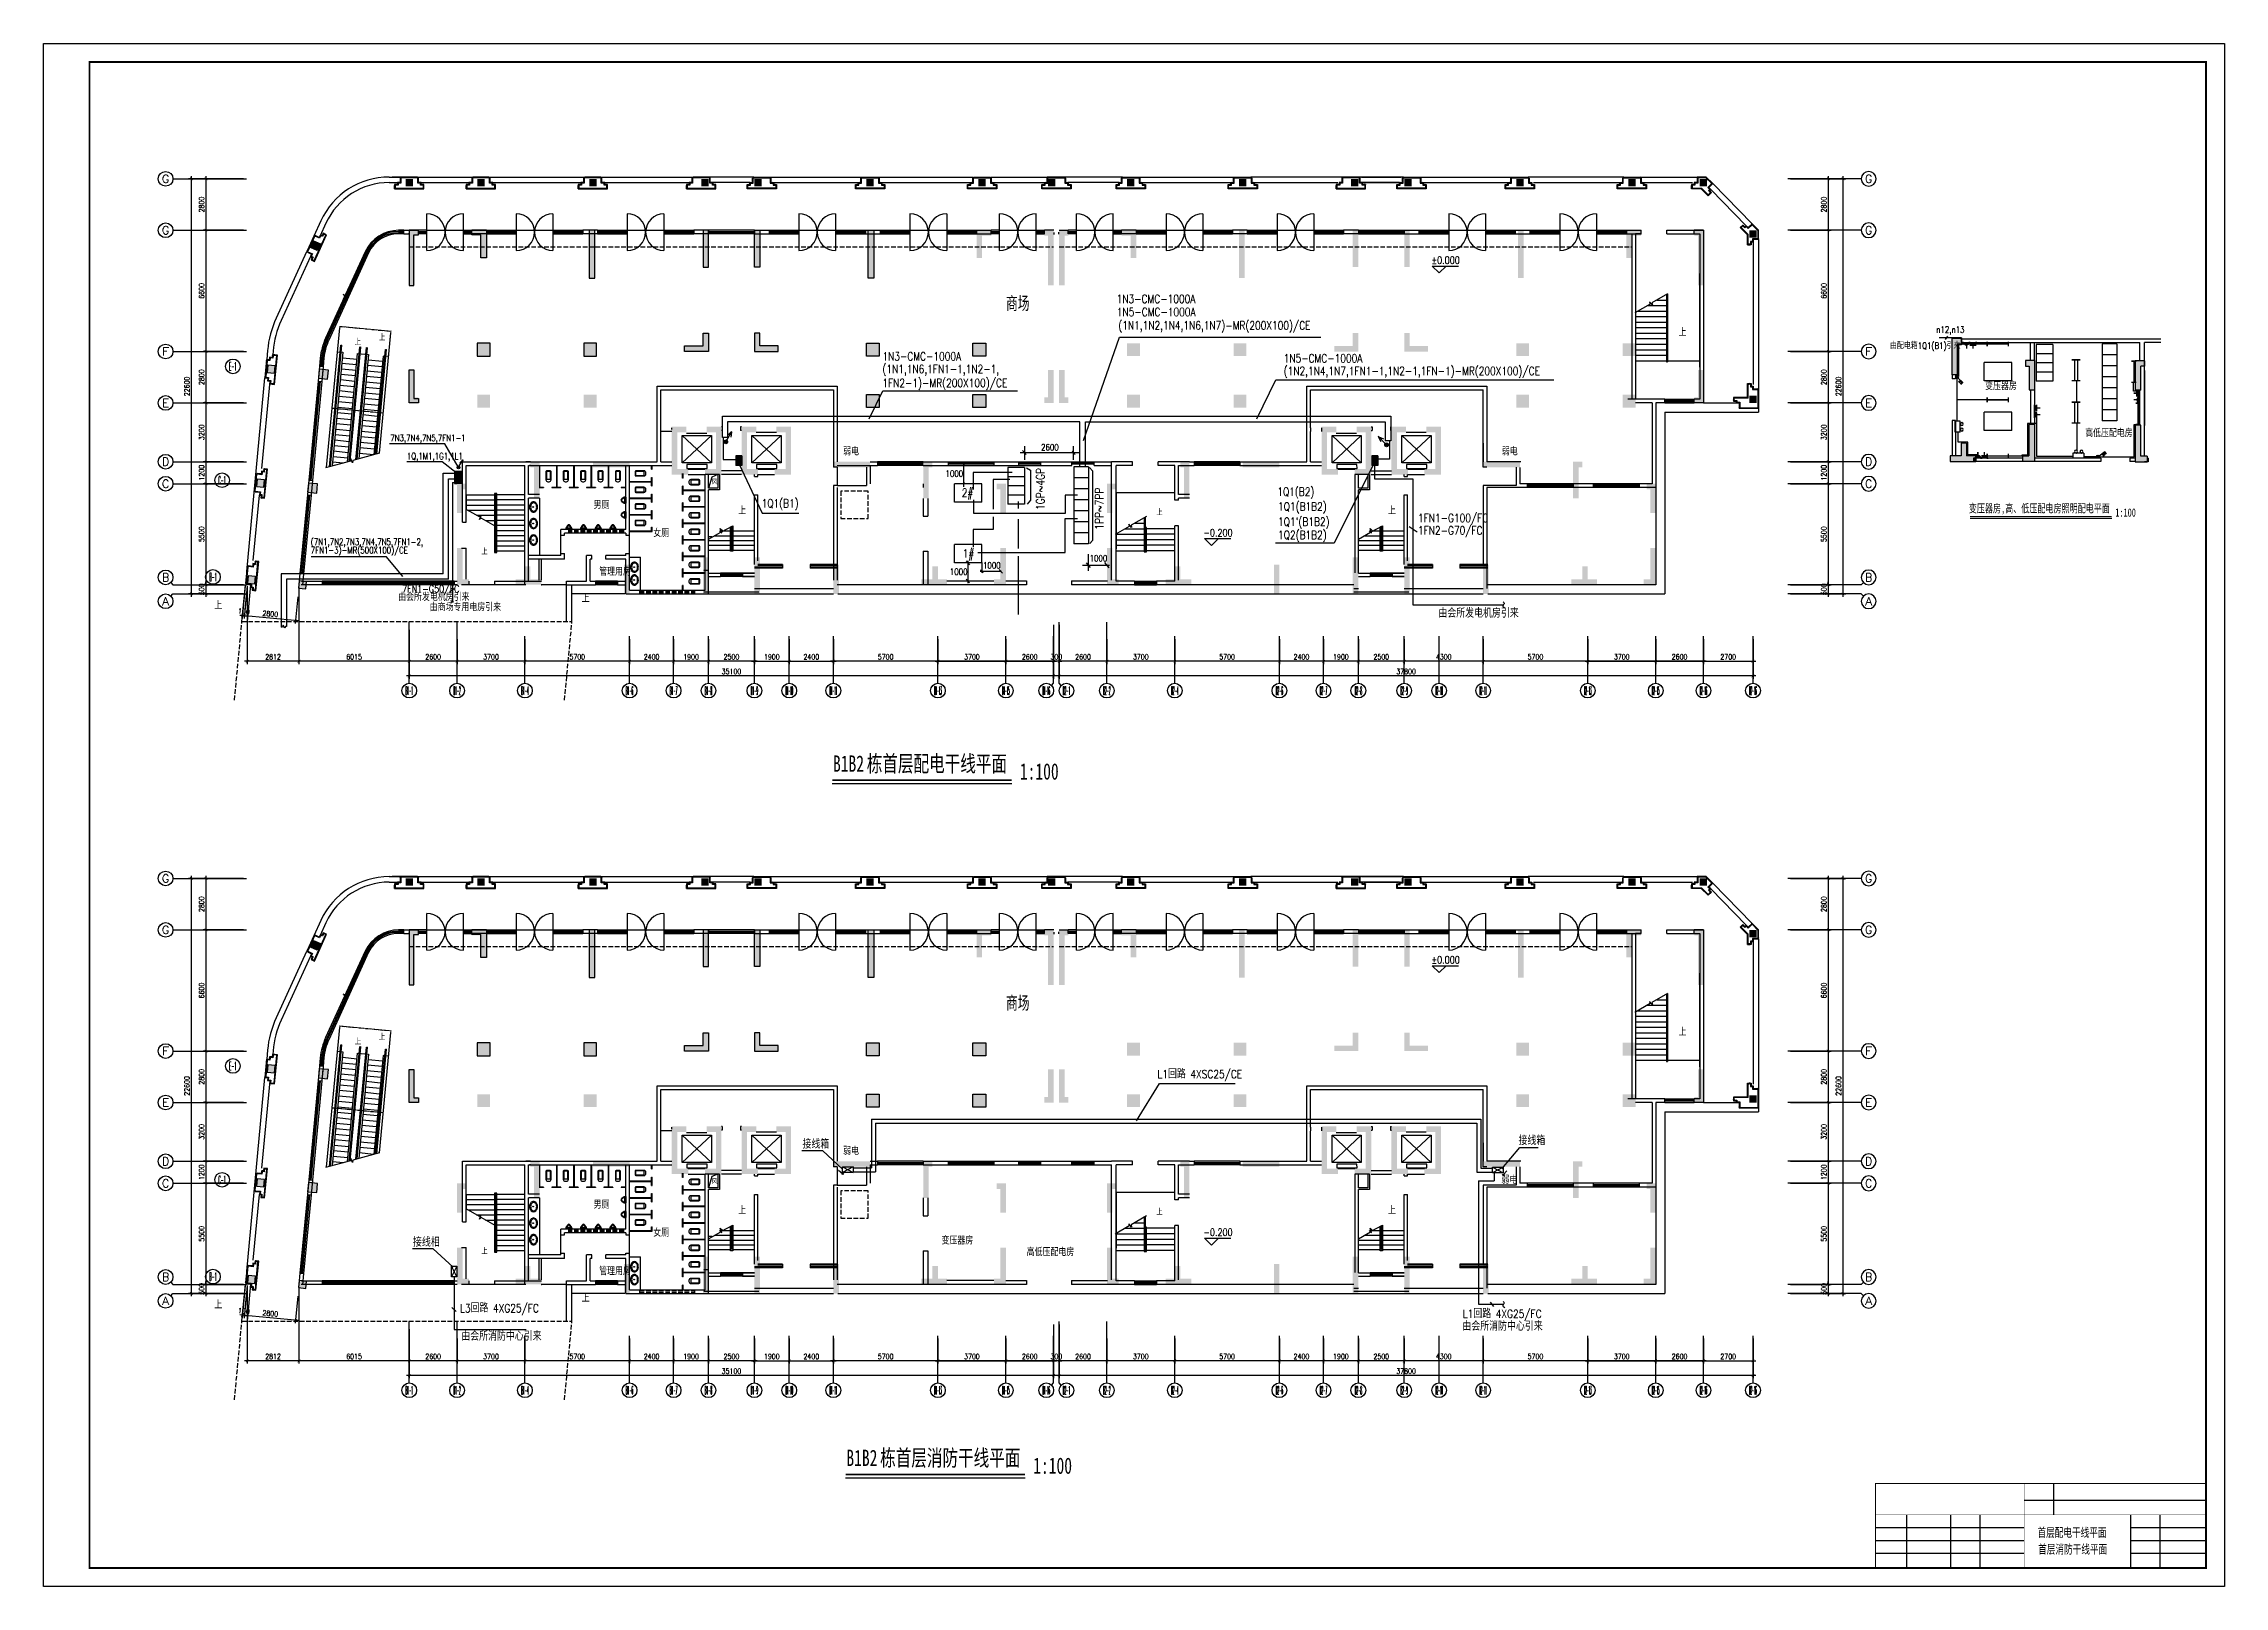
# Model space of a CAD drawing. Extents: x 2942 to 121742, y -69387 to 14613.
import ezdxf
from ezdxf.enums import TextEntityAlignment as Align

# ---------------------------------------------------------------- set-up
doc = ezdxf.new("R2010")
doc.units = 0
doc.header["$LTSCALE"] = 1000
doc.header["$MEASUREMENT"] = 0
doc.linetypes.add('DASH', pattern=[0.35, 0.25, -0.1])
doc.layers.get('0').update_dxf_attribs({"linetype": 'CONTINUOUS'})
doc.layers.get('DEFPOINTS').update_dxf_attribs({"linetype": 'CONTINUOUS'})
for name, color, linetype in [('1', 4, 'CONTINUOUS'), ('AXIS', 7, 'CONTINUOUS'), ('AXIS_TEXT', 7, 'CONTINUOUS'), ('COLUMN', 252, 'CONTINUOUS'), ('D-1', 4, 'CONTINUOUS'), ('DJ', 4, 'CONTINUOUS'), ('FRAME', 7, 'CONTINUOUS'), ('KT', 7, 'CONTINUOUS'), ('LVTRY', 7, 'CONTINUOUS'), ('STAIR', 7, 'CONTINUOUS'), ('WALL', 7, 'CONTINUOUS'), ('WINDOW', 7, 'CONTINUOUS'), ('WIRE', 1, 'CONTINUOUS'), ('XL', 1, 'CONTINUOUS'), ('信箱', 7, 'CONTINUOUS'), ('文字', 7, 'CONTINUOUS'), ('柱', 252, 'CONTINUOUS'), ('电线', 1, 'CONTINUOUS'), ('空调位', 7, 'CONTINUOUS'), ('首层', 7, 'CONTINUOUS')]:
    doc.layers.add(name, color=color, linetype=linetype)
doc.styles.add('_HZTXT', font='txt.shx', dxfattribs={"width": 0.8, "bigfont": 'hztxt.shx'})
doc.styles.add('COMPLEX', font='COMPLEX.shx', dxfattribs={"width": 0.8})
doc.styles.add('DIM_FONT', font='romanc.shx', dxfattribs={"width": 0.8})
doc.styles.add('HZ', font='SIMPLEX.shx', dxfattribs={"width": 0.75, "bigfont": 'hztxt.shx'})
doc.styles.add('HZTXT', font='txt.shx', dxfattribs={"width": 0.5, "bigfont": 'hztxt.shx'})
doc.styles.add('文字说明', font='SimSun.ttf')
doc.dimstyles.new('S100', dxfattribs={"dimtxt": 280, "dimasz": 150, "dimexe": 150, "dimexo": 150, "dimgap": 100, "dimtad": 1, "dimdec": 0, "dimzin": 0, "dimdsep": 46, "dimtxsty": 'DIM_FONT', "dimblk": '_DIMX', "dimblk1": 'ARCHTICK', "dimblk2": 'ARCHTICK', "dimsah": 1, "dimcen": 0.09, "dimdle": 150, "dimclrt": 7, "dimadec": 0, "dimazin": 0, "dimtfac": 1, "dimtdec": 0, "dimtix": 1, "dimtmove": 2, "dimatfit": 3, "dimldrblk": 'ARCHTICK', "dimfxl": 0, "dimtolj": 1, "dimtzin": 0, "dimarcsym": 0})

msp = doc.modelspace()

# ---------------------------------------------------------------- texts
at = {"layer": '1', "color": 4, "style": 'HZ', "width": 0.8}
for s, height, p in [('1N3-CMC-1000A', 450, (61395.2, 490.8)), ('1N5-CMC-1000A', 450, (61406.8, -222)), ('(1N1,1N2,1N4,1N6,1N7)-MR(200X100)/CE', 450, (61484.4, -956.3)), ('n12,n13', 350, (106048.4, -1130.8)), ('1N3-CMC-1000A', 450, (48636.8, -2639.9)), ('1N5-CMC-1000A', 450, (70494.3, -2744.9)), ('由配电箱1Q1(B1)引来', 350, (103525.2, -2010.8)), ('(1N1,1N6,1FN1-1,1N2-1,', 450, (48636.8, -3329.7)), ('1FN2-1)-MR(200X100)/CE', 450, (48636.8, -4085.4)), ('(1N2,1N4,1N7,1FN1-1,1N2-1,1FN-1)-MR(200X100)/CE', 450, (70494.3, -3434.6)), ('1Q1(B2)', 450, (70149, -10010)), ('1Q1(B1)', 450, (42057.3, -10639.6)), ('1Q1(B1B2)', 450, (70189.2, -10814.5)), ("1Q1'(B1B2)", 450, (70189.2, -11645.3)), ('1Q2(B1B2)', 450, (70189.2, -12362)), ('1FN1-G100/FC', 450, (77809.8, -11440.8)), ('1FN2-G70/FC', 450, (77809.8, -12118.1)), ('由会所发电机房引来', 450, (78925.6, -16636.8)), ('L1回路 4XSC25/CE', 450, (63624.1, -41722.6)), ('接线箱', 450, (44283.2, -45546.6)), ('接线箱', 450, (83289, -45352.6)), ('接线相', 450, (23065.1, -50887)), ('L3回路 4XG25/FC', 450, (25630.2, -54466.5)), ('L1回路 4XG25/FC', 450, (80255.4, -54773)), ('由会所消防中心引来', 450, (25695.8, -56003.4)), ('由会所消防中心引来', 450, (80231.7, -55460.5))]:
    msp.add_text(s, height=height, dxfattribs=at).set_placement(p)
at = {"layer": 'DJ', "width": 0.8}
for s, height, style, p in [('7N3,7N4,7N5,7FN1-1', 350, '_HZTXT', (21828.2, -7030.5)), ('1Q,1M1,1G1,1L1', 350, '_HZTXT', (22732.9, -8026.1)), ('7FN1-3)-MR(500X100)/CE', 350, '_HZTXT', (17495.8, -13141.6)), ('(7N1,7N2,7N3,7N4,7N5,7FN1-2,', 350, '_HZTXT', (17495.8, -12690.6)), ('由会所发电机房引来', 400, 'HZTXT', (22255.4, -15727.3)), ('7FN1-G50/FC', 400, 'HZTXT', (22471.2, -15271.3)), ('由商场专用电房引来', 400, 'HZTXT', (23972.6, -16283.4))]:
    msp.add_text(s, height=height, dxfattribs=dict(at, style=style)).set_placement(p)
at = {"layer": 'WALL', "color": 4, "style": 'HZ', "width": 0.8}
for s, height, p in [('2600', 350, (57281.2, -7538.7)), ('1000', 350, (52076.1, -8972.1)), ('2#', 450, (52960.1, -10063.5)), ('1#', 450, (53009.8, -13373.6)), ('1000', 350, (52313.3, -14317.9)), ('1000', 350, (54117.4, -13969.6)), ('1000', 350, (59925.8, -13582.1))]:
    msp.add_text(s, height=height, dxfattribs=at).set_placement(p)
for s, p in [('1GP~4GP', (57466.1, -10776.8)), ('1PP~7PP', (60675.2, -11853.3))]:
    msp.add_text(s, height=450, rotation=90, dxfattribs=at).set_placement(p)
at = {"layer": '文字', "style": 'HZTXT', "width": 0.8}
for s, p in [('%%P0.000', (79319.6, 2818.3)), ('-0.200', (66919, -12017.2)), ('%%P0.000', (79319.6, -35273.9)), ('-0.200', (66919, -50109.4))]:
    msp.add_text(s, height=400, dxfattribs=at).set_placement(p, align=Align.MIDDLE)
at = {"layer": '文字'}
for s, height, style, width, p in [('商场', 800, 'HZTXT', 0.8, (55370.5, 46.7)), ('上    ', 400, 'HZTXT', 0.8, (92009.2, -1311.4)), ('变压器房', 400, 'HZTXT', 0.8, (108707.6, -4244.5)), ('高低压配电房', 400, 'HZTXT', 0.8, (114154.7, -6806.3)), ('弱电', 400, 'HZTXT', 0.8, (46498.4, -7798.7)), ('弱电', 400, 'HZTXT', 0.8, (82382.8, -7798.7)), ('男厕', 400, 'HZTXT', 0.8, (32904, -10720)), ('上    ', 400, 'HZTXT', 0.8, (40780.7, -11023.5)), ('上    ', 400, 'HZTXT', 0.8, (76180.7, -11023.5)), ('变压器房,高、低压配电房照明配电平面', 448, '文字说明', 0.7, (107819.4, -10914.3)), ('女厕', 400, 'HZTXT', 0.8, (36153.4, -12253.6)), ('上', 321.4, 'HZTXT', 0.8, (63562.1, -11076.2)), ('1:100', 448, '文字说明', 0.7, (115801.4, -11143.6)), ('上', 321.4, 'HZTXT', 0.8, (26789.9, -13211.8)), ('管理用房', 400, 'HZTXT', 0.8, (33207.2, -14346.2)), ('上', 400, 'HZTXT', 0.8, (32255.3, -15805.4)), ('上', 400, 'HZTXT', 0.8, (12241.5, -16173.1)), ('B1B2', 888.89, '文字说明', 0.7, (45943.7, -25033.9)), ('栋首层配电干线平面', 888.89, '文字说明', 0.7, (47786, -25032)), ('1:100', 888.89, '文字说明', 0.7, (56123.1, -25458.5)), ('商场', 800, 'HZTXT', 0.8, (55370.5, -38045.5)), ('上    ', 400, 'HZTXT', 0.8, (92009.2, -39403.6)), ('弱电', 400, 'HZTXT', 0.8, (46498.4, -45890.9)), ('弱电', 400, 'HZTXT', 0.8, (82353.3, -47462.1)), ('男厕', 400, 'HZTXT', 0.8, (32904, -48812.2)), ('上    ', 400, 'HZTXT', 0.8, (40780.7, -49115.7)), ('上    ', 400, 'HZTXT', 0.8, (76180.7, -49115.7)), ('上', 321.4, 'HZTXT', 0.8, (63562.1, -49168.4)), ('上', 321.4, 'HZTXT', 0.8, (26789.9, -51304)), ('女厕', 400, 'HZTXT', 0.8, (36153.4, -50345.8)), ('变压器房', 400, 'HZTXT', 0.8, (51856.9, -50766.6)), ('高低压配电房', 400, 'HZTXT', 0.8, (56497.9, -51398.1)), ('管理用房', 400, 'HZTXT', 0.8, (33207.2, -52438.4)), ('上', 400, 'HZTXT', 0.8, (12241.5, -54265.3)), ('上', 400, 'HZTXT', 0.8, (32255.3, -53897.6)), ('B1B2', 888.89, '文字说明', 0.7, (46671.2, -62835.3)), ('栋首层消防干线平面', 888.89, '文字说明', 0.7, (48513.5, -62833.3)), ('1:100', 888.89, '文字说明', 0.7, (56850.6, -63259.9)), ('首层配电干线平面', 480, '文字说明', 0.7, (111559.6, -66696.9)), ('首层消防干线平面', 480, '文字说明', 0.7, (111596.1, -67609))]:
    msp.add_text(s, height=height, dxfattribs=dict(at, style=style, width=width)).set_placement(p)
at = {"layer": '文字', "style": 'HZTXT', "width": 0.8}
for p in [(19896.2, -1800.5), (21212.8, -1550.2), (19896.2, -39892.7), (21212.8, -39642.4)]:
    msp.add_text('上', height=321.4, rotation=359.61, dxfattribs=at).set_placement(p)
at = {"layer": '空调位', "style": 'HZTXT'}
for p in [(39326.2, -9381.7), (39326.2, -9381.7), (39326.2, -47473.9), (39326.2, -47473.9)]:
    msp.add_text('风', height=250, dxfattribs=at).set_placement(p)

# ---------------------------------------------------------------- blocks, each defined once
blk = doc.blocks.new('_FZH')
blk.add_solid([(-0.5, -0.5), (0.5, -0.5), (-0.5, 0.5), (0.5, 0.5)])
blk = doc.blocks.new('_ARCHTICK')
at = {"color": 0, "linetype": 'ByBlock', "const_width": 0.15}
blk.add_lwpolyline([(-0.5, -0.5), (0.5, 0.5)], dxfattribs=at)
blk = doc.blocks.new('*D759')
at = {"color": 0, "linetype": 'ByBlock'}
for p, q in [((13838, 7250), (10838, 7250)), ((10988, 7400), (10988, -15500)), ((13838, -15350), (10838, -15350))]:
    blk.add_line(p, q, dxfattribs=at)
at = {"layer": 'DEFPOINTS', "color": 0, "linetype": 'ByBlock'}
for p in [(13988, 7250), (10988, -15350), (13988, -15350)]:
    blk.add_point(p, dxfattribs=at)
at = {"color": 0, "linetype": 'ByBlock', "xscale": 150, "yscale": 150, "zscale": 150}
for p, rotation in [((10988, 7250), 90), ((10988, -15350), 270)]:
    blk.add_blockref('_ARCHTICK', p, dxfattribs=dict(at, rotation=rotation))
at = {"color": 7, "linetype": 'ByBlock', "insert": (10748, -4050), "char_height": 280, "attachment_point": 5, "rotation": 90, "style": 'DIM_FONT'}
blk.add_mtext('\\A1;22600', dxfattribs=at)
blk = doc.blocks.new('_DIMX')
blk.add_line((-150, 0), (150, 0))
at = {"const_width": 50}
blk.add_lwpolyline([(-70, -70), (70, 70)], dxfattribs=at)
blk = doc.blocks.new('*D760')
at = {"color": 0, "linetype": 'ByBlock'}
for p, q in [((13838, -9350), (11638, -9350)), ((11788, -9200), (11788, -15000)), ((13838, -14850), (11638, -14850))]:
    blk.add_line(p, q, dxfattribs=at)
at = {"layer": 'DEFPOINTS', "color": 0, "linetype": 'ByBlock'}
for p in [(13988, -9350), (11788, -14850), (13988, -14850)]:
    blk.add_point(p, dxfattribs=at)
at = {"color": 0, "linetype": 'ByBlock', "xscale": 150, "yscale": 150, "zscale": 150}
for p, rotation in [((11788, -9350), 90), ((11788, -14850), 270)]:
    blk.add_blockref('_ARCHTICK', p, dxfattribs=dict(at, rotation=rotation))
at = {"color": 7, "linetype": 'ByBlock', "insert": (11548, -12100), "char_height": 280, "attachment_point": 5, "rotation": 90, "style": 'DIM_FONT'}
blk.add_mtext('\\A1;5500', dxfattribs=at)
blk = doc.blocks.new('*D761')
at = {"color": 0, "linetype": 'ByBlock'}
for p, q in [((22863, -17805), (22863, -19966)), ((57963, -17805), (57963, -19966)), ((58113, -19816), (22713, -19816))]:
    blk.add_line(p, q, dxfattribs=at)
at = {"layer": 'DEFPOINTS', "color": 0, "linetype": 'ByBlock'}
for p in [(22863, -17655), (57963, -17655), (22863, -19816)]:
    blk.add_point(p, dxfattribs=at)
at = {"color": 0, "linetype": 'ByBlock', "xscale": 150, "yscale": 150, "zscale": 150, "rotation": 180}
blk.add_blockref('_ARCHTICK', (22863, -19816), dxfattribs=at)
at = {"color": 0, "linetype": 'ByBlock', "xscale": 150, "yscale": 150, "zscale": 150}
blk.add_blockref('_ARCHTICK', (57963, -19816), dxfattribs=at)
at = {"color": 7, "linetype": 'ByBlock', "insert": (40413, -19576), "char_height": 280, "attachment_point": 5, "style": 'DIM_FONT'}
blk.add_mtext('\\A1;35100', dxfattribs=at)
blk = doc.blocks.new('*D762')
at = {"color": 0, "linetype": 'ByBlock'}
for p, q in [((29163, -17805), (29163, -19166)), ((34863, -17805), (34863, -19166)), ((35013, -19016), (29013, -19016))]:
    blk.add_line(p, q, dxfattribs=at)
at = {"layer": 'DEFPOINTS', "color": 0, "linetype": 'ByBlock'}
for p in [(29163, -17655), (34863, -17655), (29163, -19016)]:
    blk.add_point(p, dxfattribs=at)
at = {"color": 0, "linetype": 'ByBlock', "xscale": 150, "yscale": 150, "zscale": 150, "rotation": 180}
blk.add_blockref('_ARCHTICK', (29163, -19016), dxfattribs=at)
at = {"color": 0, "linetype": 'ByBlock', "xscale": 150, "yscale": 150, "zscale": 150}
blk.add_blockref('_ARCHTICK', (34863, -19016), dxfattribs=at)
at = {"color": 7, "linetype": 'ByBlock', "insert": (32013, -18776), "char_height": 280, "attachment_point": 5, "style": 'DIM_FONT'}
blk.add_mtext('\\A1;5700', dxfattribs=at)
blk = doc.blocks.new('*D763')
at = {"color": 0, "linetype": 'ByBlock'}
for p, q in [((13838, -14850), (11638, -14850)), ((13838, -15350), (11638, -15350)), ((11788, -14850), (11788, -14700)), ((11788, -14850), (11788, -15350)), ((11788, -15350), (11788, -15500))]:
    blk.add_line(p, q, dxfattribs=at)
at = {"layer": 'DEFPOINTS', "color": 0, "linetype": 'ByBlock'}
for p in [(11788, -15350), (13988, -14850), (13988, -15350)]:
    blk.add_point(p, dxfattribs=at)
at = {"color": 0, "linetype": 'ByBlock', "xscale": 150, "yscale": 150, "zscale": 150}
for p, rotation in [((11788, -14850), 270), ((11788, -15350), 90)]:
    blk.add_blockref('_ARCHTICK', p, dxfattribs=dict(at, rotation=rotation))
at = {"color": 7, "linetype": 'ByBlock', "insert": (11548, -15100), "char_height": 280, "attachment_point": 5, "rotation": 90, "style": 'DIM_FONT'}
blk.add_mtext('\\A1;500', dxfattribs=at)
blk = doc.blocks.new('*D764')
at = {"color": 0, "linetype": 'ByBlock'}
for p, q in [((22863, -17805), (22863, -19166)), ((25463, -17805), (25463, -19166)), ((25613, -19016), (22713, -19016))]:
    blk.add_line(p, q, dxfattribs=at)
at = {"layer": 'DEFPOINTS', "color": 0, "linetype": 'ByBlock'}
for p in [(22863, -17655), (25463, -17655), (22863, -19016)]:
    blk.add_point(p, dxfattribs=at)
at = {"color": 0, "linetype": 'ByBlock', "xscale": 150, "yscale": 150, "zscale": 150, "rotation": 180}
blk.add_blockref('_ARCHTICK', (22863, -19016), dxfattribs=at)
at = {"color": 0, "linetype": 'ByBlock', "xscale": 150, "yscale": 150, "zscale": 150}
blk.add_blockref('_ARCHTICK', (25463, -19016), dxfattribs=at)
at = {"color": 7, "linetype": 'ByBlock', "insert": (24163, -18776), "char_height": 280, "attachment_point": 5, "style": 'DIM_FONT'}
blk.add_mtext('\\A1;2600', dxfattribs=at)
blk = doc.blocks.new('*D765')
at = {"color": 0, "linetype": 'ByBlock'}
for p, q in [((25463, -17805), (25463, -19166)), ((29163, -17805), (29163, -19166)), ((29313, -19016), (25313, -19016))]:
    blk.add_line(p, q, dxfattribs=at)
at = {"layer": 'DEFPOINTS', "color": 0, "linetype": 'ByBlock'}
for p in [(25463, -17655), (29163, -17655), (25463, -19016)]:
    blk.add_point(p, dxfattribs=at)
at = {"color": 0, "linetype": 'ByBlock', "xscale": 150, "yscale": 150, "zscale": 150, "rotation": 180}
blk.add_blockref('_ARCHTICK', (25463, -19016), dxfattribs=at)
at = {"color": 0, "linetype": 'ByBlock', "xscale": 150, "yscale": 150, "zscale": 150}
blk.add_blockref('_ARCHTICK', (29163, -19016), dxfattribs=at)
at = {"color": 7, "linetype": 'ByBlock', "insert": (27313, -18776), "char_height": 280, "attachment_point": 5, "style": 'DIM_FONT'}
blk.add_mtext('\\A1;3700', dxfattribs=at)
blk = doc.blocks.new('_AXISO')
blk.add_circle((0, 0), 0.5)
at = {"layer": 'AXIS_TEXT', "style": 'COMPLEX', "width": 1.041667}
blk.add_attdef('A', text='', height=0.56, dxfattribs=at).set_placement((-0.25, -0.28), (0.25, -0.28), align=Align.FIT)
blk = doc.blocks.new('*D766')
at = {"color": 0, "linetype": 'ByBlock'}
for p, q in [((37263, -17805), (37263, -19166)), ((39163, -17805), (39163, -19166)), ((39313, -19016), (37113, -19016))]:
    blk.add_line(p, q, dxfattribs=at)
at = {"layer": 'DEFPOINTS', "color": 0, "linetype": 'ByBlock'}
for p in [(37263, -17655), (39163, -17655), (37263, -19016)]:
    blk.add_point(p, dxfattribs=at)
at = {"color": 0, "linetype": 'ByBlock', "xscale": 150, "yscale": 150, "zscale": 150, "rotation": 180}
blk.add_blockref('_ARCHTICK', (37263, -19016), dxfattribs=at)
at = {"color": 0, "linetype": 'ByBlock', "xscale": 150, "yscale": 150, "zscale": 150}
blk.add_blockref('_ARCHTICK', (39163, -19016), dxfattribs=at)
at = {"color": 7, "linetype": 'ByBlock', "insert": (38213, -18776), "char_height": 280, "attachment_point": 5, "style": 'DIM_FONT'}
blk.add_mtext('\\A1;1900', dxfattribs=at)
blk = doc.blocks.new('*D767')
at = {"color": 0, "linetype": 'ByBlock'}
for p, q in [((51663, -17805), (51663, -19166)), ((55363, -17805), (55363, -19166)), ((55513, -19016), (51513, -19016))]:
    blk.add_line(p, q, dxfattribs=at)
at = {"layer": 'DEFPOINTS', "color": 0, "linetype": 'ByBlock'}
for p in [(51663, -17655), (55363, -17655), (51663, -19016)]:
    blk.add_point(p, dxfattribs=at)
at = {"color": 0, "linetype": 'ByBlock', "xscale": 150, "yscale": 150, "zscale": 150, "rotation": 180}
blk.add_blockref('_ARCHTICK', (51663, -19016), dxfattribs=at)
at = {"color": 0, "linetype": 'ByBlock', "xscale": 150, "yscale": 150, "zscale": 150}
blk.add_blockref('_ARCHTICK', (55363, -19016), dxfattribs=at)
at = {"color": 7, "linetype": 'ByBlock', "insert": (53513, -18776), "char_height": 280, "attachment_point": 5, "style": 'DIM_FONT'}
blk.add_mtext('\\A1;3700', dxfattribs=at)
blk = doc.blocks.new('*D768')
at = {"color": 0, "linetype": 'ByBlock'}
for p, q in [((55363, -17805), (55363, -19166)), ((57963, -17805), (57963, -19166)), ((58113, -19016), (55213, -19016))]:
    blk.add_line(p, q, dxfattribs=at)
at = {"layer": 'DEFPOINTS', "color": 0, "linetype": 'ByBlock'}
for p in [(55363, -17655), (57963, -17655), (55363, -19016)]:
    blk.add_point(p, dxfattribs=at)
at = {"color": 0, "linetype": 'ByBlock', "xscale": 150, "yscale": 150, "zscale": 150}
for p, rotation in [((55363, -19016), 179.9999999999949), ((57963, -19016), 359.9999999999949)]:
    blk.add_blockref('_ARCHTICK', p, dxfattribs=dict(at, rotation=rotation))
at = {"color": 7, "linetype": 'ByBlock', "insert": (56663, -18776), "char_height": 280, "attachment_point": 5, "style": 'DIM_FONT'}
blk.add_mtext('\\A1;2600', dxfattribs=at)
blk = doc.blocks.new('*D769')
at = {"color": 0, "linetype": 'ByBlock'}
for p, q in [((13838, 4450), (11638, 4450)), ((11788, 4600), (11788, -2300)), ((13838, -2150), (11638, -2150))]:
    blk.add_line(p, q, dxfattribs=at)
at = {"layer": 'DEFPOINTS', "color": 0, "linetype": 'ByBlock'}
for p in [(13988, 4450), (11788, -2150), (13988, -2150)]:
    blk.add_point(p, dxfattribs=at)
at = {"color": 0, "linetype": 'ByBlock', "xscale": 150, "yscale": 150, "zscale": 150}
for p, rotation in [((11788, 4450), 90), ((11788, -2150), 270)]:
    blk.add_blockref('_ARCHTICK', p, dxfattribs=dict(at, rotation=rotation))
at = {"color": 7, "linetype": 'ByBlock', "insert": (11548, 1150), "char_height": 280, "attachment_point": 5, "rotation": 90, "style": 'DIM_FONT'}
blk.add_mtext('\\A1;6600', dxfattribs=at)
blk = doc.blocks.new('*D770')
at = {"color": 0, "linetype": 'ByBlock'}
for p, q in [((13838, -8150), (11638, -8150)), ((11788, -8000), (11788, -9500)), ((13838, -9350), (11638, -9350))]:
    blk.add_line(p, q, dxfattribs=at)
at = {"layer": 'DEFPOINTS', "color": 0, "linetype": 'ByBlock'}
for p in [(13988, -8150), (11788, -9350), (13988, -9350)]:
    blk.add_point(p, dxfattribs=at)
at = {"color": 0, "linetype": 'ByBlock', "xscale": 150, "yscale": 150, "zscale": 150}
for p, rotation in [((11788, -8150), 90), ((11788, -9350), 270)]:
    blk.add_blockref('_ARCHTICK', p, dxfattribs=dict(at, rotation=rotation))
at = {"color": 7, "linetype": 'ByBlock', "insert": (11548, -8750), "char_height": 280, "attachment_point": 5, "rotation": 90, "style": 'DIM_FONT'}
blk.add_mtext('\\A1;1200', dxfattribs=at)
blk = doc.blocks.new('*D771')
at = {"color": 0, "linetype": 'ByBlock'}
for p, q in [((13838, -4950), (11638, -4950)), ((11788, -4800), (11788, -8300)), ((13838, -8150), (11638, -8150))]:
    blk.add_line(p, q, dxfattribs=at)
at = {"layer": 'DEFPOINTS', "color": 0, "linetype": 'ByBlock'}
for p in [(13988, -4950), (11788, -8150), (13988, -8150)]:
    blk.add_point(p, dxfattribs=at)
at = {"color": 0, "linetype": 'ByBlock', "xscale": 150, "yscale": 150, "zscale": 150}
for p, rotation in [((11788, -4950), 90), ((11788, -8150), 270)]:
    blk.add_blockref('_ARCHTICK', p, dxfattribs=dict(at, rotation=rotation))
at = {"color": 7, "linetype": 'ByBlock', "insert": (11548, -6550), "char_height": 280, "attachment_point": 5, "rotation": 90, "style": 'DIM_FONT'}
blk.add_mtext('\\A1;3200', dxfattribs=at)
blk = doc.blocks.new('*D772')
at = {"color": 0, "linetype": 'ByBlock'}
for p, q in [((13838, -2150), (11638, -2150)), ((11788, -2000), (11788, -5100)), ((13838, -4950), (11638, -4950))]:
    blk.add_line(p, q, dxfattribs=at)
at = {"layer": 'DEFPOINTS', "color": 0, "linetype": 'ByBlock'}
for p in [(13988, -2150), (11788, -4950), (13988, -4950)]:
    blk.add_point(p, dxfattribs=at)
at = {"color": 0, "linetype": 'ByBlock', "xscale": 150, "yscale": 150, "zscale": 150}
for p, rotation in [((11788, -2150), 90), ((11788, -4950), 270)]:
    blk.add_blockref('_ARCHTICK', p, dxfattribs=dict(at, rotation=rotation))
at = {"color": 7, "linetype": 'ByBlock', "insert": (11548, -3550), "char_height": 280, "attachment_point": 5, "rotation": 90, "style": 'DIM_FONT'}
blk.add_mtext('\\A1;2800', dxfattribs=at)
blk = doc.blocks.new('*D773')
at = {"color": 0, "linetype": 'ByBlock'}
for p, q in [((51663, -17805), (51663, -19166)), ((55363, -17805), (55363, -19166)), ((51513, -19016), (55513, -19016))]:
    blk.add_line(p, q, dxfattribs=at)
at = {"layer": 'DEFPOINTS', "color": 0, "linetype": 'ByBlock'}
for p in [(51663, -17655), (55363, -17655), (55363, -19016)]:
    blk.add_point(p, dxfattribs=at)
at = {"color": 0, "linetype": 'ByBlock', "xscale": 150, "yscale": 150, "zscale": 150, "rotation": 180}
blk.add_blockref('_ARCHTICK', (51663, -19016), dxfattribs=at)
at = {"color": 0, "linetype": 'ByBlock', "xscale": 150, "yscale": 150, "zscale": 150}
blk.add_blockref('_ARCHTICK', (55363, -19016), dxfattribs=at)
at = {"color": 7, "linetype": 'ByBlock', "insert": (53513, -18776), "char_height": 280, "attachment_point": 5, "style": 'DIM_FONT'}
blk.add_mtext('\\A1;3700', dxfattribs=at)
blk = doc.blocks.new('*D774')
at = {"color": 0, "linetype": 'ByBlock'}
for p, q in [((55363, -17805), (55363, -19166)), ((57963, -17805), (57963, -19166)), ((55213, -19016), (58113, -19016))]:
    blk.add_line(p, q, dxfattribs=at)
at = {"layer": 'DEFPOINTS', "color": 0, "linetype": 'ByBlock'}
for p in [(55363, -17655), (57963, -17655), (57963, -19016)]:
    blk.add_point(p, dxfattribs=at)
at = {"color": 0, "linetype": 'ByBlock', "xscale": 150, "yscale": 150, "zscale": 150, "rotation": 180}
blk.add_blockref('_ARCHTICK', (55363, -19016), dxfattribs=at)
at = {"color": 0, "linetype": 'ByBlock', "xscale": 150, "yscale": 150, "zscale": 150}
blk.add_blockref('_ARCHTICK', (57963, -19016), dxfattribs=at)
at = {"color": 7, "linetype": 'ByBlock', "insert": (56663, -18776), "char_height": 280, "attachment_point": 5, "style": 'DIM_FONT'}
blk.add_mtext('\\A1;2600', dxfattribs=at)
blk = doc.blocks.new('*D775')
at = {"color": 0, "linetype": 'ByBlock'}
for p, q in [((39163, -17805), (39163, -19166)), ((41663, -17805), (41663, -19166)), ((41813, -19016), (39013, -19016))]:
    blk.add_line(p, q, dxfattribs=at)
at = {"layer": 'DEFPOINTS', "color": 0, "linetype": 'ByBlock'}
for p in [(39163, -17655), (41663, -17655), (39163, -19016)]:
    blk.add_point(p, dxfattribs=at)
at = {"color": 0, "linetype": 'ByBlock', "xscale": 150, "yscale": 150, "zscale": 150, "rotation": 180}
blk.add_blockref('_ARCHTICK', (39163, -19016), dxfattribs=at)
at = {"color": 0, "linetype": 'ByBlock', "xscale": 150, "yscale": 150, "zscale": 150}
blk.add_blockref('_ARCHTICK', (41663, -19016), dxfattribs=at)
at = {"color": 7, "linetype": 'ByBlock', "insert": (40413, -18776), "char_height": 280, "attachment_point": 5, "style": 'DIM_FONT'}
blk.add_mtext('\\A1;2500', dxfattribs=at)
blk = doc.blocks.new('*D776')
at = {"color": 0, "linetype": 'ByBlock'}
for p, q in [((34863, -17805), (34863, -19166)), ((37263, -17805), (37263, -19166)), ((37413, -19016), (34713, -19016))]:
    blk.add_line(p, q, dxfattribs=at)
at = {"layer": 'DEFPOINTS', "color": 0, "linetype": 'ByBlock'}
for p in [(34863, -17655), (37263, -17655), (34863, -19016)]:
    blk.add_point(p, dxfattribs=at)
at = {"color": 0, "linetype": 'ByBlock', "xscale": 150, "yscale": 150, "zscale": 150, "rotation": 180}
blk.add_blockref('_ARCHTICK', (34863, -19016), dxfattribs=at)
at = {"color": 0, "linetype": 'ByBlock', "xscale": 150, "yscale": 150, "zscale": 150}
blk.add_blockref('_ARCHTICK', (37263, -19016), dxfattribs=at)
at = {"color": 7, "linetype": 'ByBlock', "insert": (36063, -18776), "char_height": 280, "attachment_point": 5, "style": 'DIM_FONT'}
blk.add_mtext('\\A1;2400', dxfattribs=at)
blk = doc.blocks.new('*D777')
at = {"color": 0, "linetype": 'ByBlock'}
for p, q in [((45963, -17805), (45963, -19166)), ((51663, -17805), (51663, -19166)), ((51813, -19016), (45813, -19016))]:
    blk.add_line(p, q, dxfattribs=at)
at = {"layer": 'DEFPOINTS', "color": 0, "linetype": 'ByBlock'}
for p in [(45963, -17655), (51663, -17655), (45963, -19016)]:
    blk.add_point(p, dxfattribs=at)
at = {"color": 0, "linetype": 'ByBlock', "xscale": 150, "yscale": 150, "zscale": 150, "rotation": 180}
blk.add_blockref('_ARCHTICK', (45963, -19016), dxfattribs=at)
at = {"color": 0, "linetype": 'ByBlock', "xscale": 150, "yscale": 150, "zscale": 150}
blk.add_blockref('_ARCHTICK', (51663, -19016), dxfattribs=at)
at = {"color": 7, "linetype": 'ByBlock', "insert": (48813, -18776), "char_height": 280, "attachment_point": 5, "style": 'DIM_FONT'}
blk.add_mtext('\\A1;5700', dxfattribs=at)
blk = doc.blocks.new('_AXISO2')
blk.add_line((0.35, 0.15), (0.5, 0))
blk.add_circle((0, 0.5), 0.5)
at = {"layer": 'AXIS_TEXT', "style": 'COMPLEX', "width": 1.041667}
blk.add_attdef('A', text='', height=0.56, dxfattribs=at).set_placement((-0.25, 0.22), (0.25, 0.22), align=Align.FIT)
blk = doc.blocks.new('_AXISO1')
blk.add_line((0.35, -0.15), (0.5, 0))
blk.add_circle((0, -0.5), 0.5)
at = {"layer": 'AXIS_TEXT', "style": 'COMPLEX', "width": 1.041667}
blk.add_attdef('A', text='', height=0.56, dxfattribs=at).set_placement((-0.25, -0.78), (0.25, -0.78), align=Align.FIT)
blk = doc.blocks.new('*D778')
at = {"color": 0, "linetype": 'ByBlock'}
for p, q in [((12288, 7250), (11638, 7250)), ((11788, 7400), (11788, 4300)), ((12288, 4450), (11638, 4450))]:
    blk.add_line(p, q, dxfattribs=at)
at = {"layer": 'DEFPOINTS', "color": 0, "linetype": 'ByBlock'}
for p in [(12438, 7250), (11788, 4450), (12438, 4450)]:
    blk.add_point(p, dxfattribs=at)
at = {"color": 0, "linetype": 'ByBlock', "xscale": 150, "yscale": 150, "zscale": 150}
for p, rotation in [((11788, 7250), 90), ((11788, 4450), 270)]:
    blk.add_blockref('_ARCHTICK', p, dxfattribs=dict(at, rotation=rotation))
at = {"color": 7, "linetype": 'ByBlock', "insert": (11548, 5850), "char_height": 280, "attachment_point": 5, "rotation": 90, "style": 'DIM_FONT'}
blk.add_mtext('\\A1;2800', dxfattribs=at)
blk = doc.blocks.new('*D779')
at = {"color": 0, "linetype": 'ByBlock'}
for p, q in [((58263, -17805), (58263, -19966)), ((96063, -17805), (96063, -19966)), ((96213, -19816), (58113, -19816))]:
    blk.add_line(p, q, dxfattribs=at)
at = {"layer": 'DEFPOINTS', "color": 0, "linetype": 'ByBlock'}
for p in [(58263, -17655), (96063, -17655), (58263, -19816)]:
    blk.add_point(p, dxfattribs=at)
at = {"color": 0, "linetype": 'ByBlock', "xscale": 150, "yscale": 150, "zscale": 150, "rotation": 180}
blk.add_blockref('_ARCHTICK', (58263, -19816), dxfattribs=at)
at = {"color": 0, "linetype": 'ByBlock', "xscale": 150, "yscale": 150, "zscale": 150}
blk.add_blockref('_ARCHTICK', (96063, -19816), dxfattribs=at)
at = {"color": 7, "linetype": 'ByBlock', "insert": (77163, -19576), "char_height": 280, "attachment_point": 5, "style": 'DIM_FONT'}
blk.add_mtext('\\A1;37800', dxfattribs=at)
blk = doc.blocks.new('*D780')
at = {"color": 0, "linetype": 'ByBlock'}
for p, q in [((64563, -17805), (64563, -19166)), ((70263, -17805), (70263, -19166)), ((70413, -19016), (64413, -19016))]:
    blk.add_line(p, q, dxfattribs=at)
at = {"layer": 'DEFPOINTS', "color": 0, "linetype": 'ByBlock'}
for p in [(64563, -17655), (70263, -17655), (64563, -19016)]:
    blk.add_point(p, dxfattribs=at)
at = {"color": 0, "linetype": 'ByBlock', "xscale": 150, "yscale": 150, "zscale": 150, "rotation": 180}
blk.add_blockref('_ARCHTICK', (64563, -19016), dxfattribs=at)
at = {"color": 0, "linetype": 'ByBlock', "xscale": 150, "yscale": 150, "zscale": 150}
blk.add_blockref('_ARCHTICK', (70263, -19016), dxfattribs=at)
at = {"color": 7, "linetype": 'ByBlock', "insert": (67413, -18776), "char_height": 280, "attachment_point": 5, "style": 'DIM_FONT'}
blk.add_mtext('\\A1;5700', dxfattribs=at)
blk = doc.blocks.new('*D781')
at = {"color": 0, "linetype": 'ByBlock'}
for p, q in [((58263, -17805), (58263, -19166)), ((60863, -17805), (60863, -19166)), ((61013, -19016), (58113, -19016))]:
    blk.add_line(p, q, dxfattribs=at)
at = {"layer": 'DEFPOINTS', "color": 0, "linetype": 'ByBlock'}
for p in [(58263, -17655), (60863, -17655), (58263, -19016)]:
    blk.add_point(p, dxfattribs=at)
at = {"color": 0, "linetype": 'ByBlock', "xscale": 150, "yscale": 150, "zscale": 150, "rotation": 180}
blk.add_blockref('_ARCHTICK', (58263, -19016), dxfattribs=at)
at = {"color": 0, "linetype": 'ByBlock', "xscale": 150, "yscale": 150, "zscale": 150}
blk.add_blockref('_ARCHTICK', (60863, -19016), dxfattribs=at)
at = {"color": 7, "linetype": 'ByBlock', "insert": (59563, -18776), "char_height": 280, "attachment_point": 5, "style": 'DIM_FONT'}
blk.add_mtext('\\A1;2600', dxfattribs=at)
blk = doc.blocks.new('*D782')
at = {"color": 0, "linetype": 'ByBlock'}
for p, q in [((60863, -17805), (60863, -19166)), ((64563, -17805), (64563, -19166)), ((64713, -19016), (60713, -19016))]:
    blk.add_line(p, q, dxfattribs=at)
at = {"layer": 'DEFPOINTS', "color": 0, "linetype": 'ByBlock'}
for p in [(60863, -17655), (64563, -17655), (60863, -19016)]:
    blk.add_point(p, dxfattribs=at)
at = {"color": 0, "linetype": 'ByBlock', "xscale": 150, "yscale": 150, "zscale": 150, "rotation": 180}
blk.add_blockref('_ARCHTICK', (60863, -19016), dxfattribs=at)
at = {"color": 0, "linetype": 'ByBlock', "xscale": 150, "yscale": 150, "zscale": 150}
blk.add_blockref('_ARCHTICK', (64563, -19016), dxfattribs=at)
at = {"color": 7, "linetype": 'ByBlock', "insert": (62713, -18776), "char_height": 280, "attachment_point": 5, "style": 'DIM_FONT'}
blk.add_mtext('\\A1;3700', dxfattribs=at)
blk = doc.blocks.new('*D783')
at = {"color": 0, "linetype": 'ByBlock'}
for p, q in [((72663, -17805), (72663, -19166)), ((74563, -17805), (74563, -19166)), ((74713, -19016), (72513, -19016))]:
    blk.add_line(p, q, dxfattribs=at)
at = {"layer": 'DEFPOINTS', "color": 0, "linetype": 'ByBlock'}
for p in [(72663, -17655), (74563, -17655), (72663, -19016)]:
    blk.add_point(p, dxfattribs=at)
at = {"color": 0, "linetype": 'ByBlock', "xscale": 150, "yscale": 150, "zscale": 150, "rotation": 180}
blk.add_blockref('_ARCHTICK', (72663, -19016), dxfattribs=at)
at = {"color": 0, "linetype": 'ByBlock', "xscale": 150, "yscale": 150, "zscale": 150}
blk.add_blockref('_ARCHTICK', (74563, -19016), dxfattribs=at)
at = {"color": 7, "linetype": 'ByBlock', "insert": (73613, -18776), "char_height": 280, "attachment_point": 5, "style": 'DIM_FONT'}
blk.add_mtext('\\A1;1900', dxfattribs=at)
blk = doc.blocks.new('*D784')
at = {"color": 0, "linetype": 'ByBlock'}
for p, q in [((87063, -17805), (87063, -19166)), ((90763, -17805), (90763, -19166)), ((90913, -19016), (86913, -19016))]:
    blk.add_line(p, q, dxfattribs=at)
at = {"layer": 'DEFPOINTS', "color": 0, "linetype": 'ByBlock'}
for p in [(87063, -17655), (90763, -17655), (87063, -19016)]:
    blk.add_point(p, dxfattribs=at)
at = {"color": 0, "linetype": 'ByBlock', "xscale": 150, "yscale": 150, "zscale": 150, "rotation": 180}
blk.add_blockref('_ARCHTICK', (87063, -19016), dxfattribs=at)
at = {"color": 0, "linetype": 'ByBlock', "xscale": 150, "yscale": 150, "zscale": 150}
blk.add_blockref('_ARCHTICK', (90763, -19016), dxfattribs=at)
at = {"color": 7, "linetype": 'ByBlock', "insert": (88913, -18776), "char_height": 280, "attachment_point": 5, "style": 'DIM_FONT'}
blk.add_mtext('\\A1;3700', dxfattribs=at)
blk = doc.blocks.new('*D785')
at = {"color": 0, "linetype": 'ByBlock'}
for p, q in [((90763, -17805), (90763, -19166)), ((93363, -17805), (93363, -19166)), ((93513, -19016), (90613, -19016))]:
    blk.add_line(p, q, dxfattribs=at)
at = {"layer": 'DEFPOINTS', "color": 0, "linetype": 'ByBlock'}
for p in [(90763, -17655), (93363, -17655), (90763, -19016)]:
    blk.add_point(p, dxfattribs=at)
at = {"color": 0, "linetype": 'ByBlock', "xscale": 150, "yscale": 150, "zscale": 150}
for p, rotation in [((90763, -19016), 179.9999999999948), ((93363, -19016), 359.9999999999948)]:
    blk.add_blockref('_ARCHTICK', p, dxfattribs=dict(at, rotation=rotation))
at = {"color": 7, "linetype": 'ByBlock', "insert": (92063, -18776), "char_height": 280, "attachment_point": 5, "style": 'DIM_FONT'}
blk.add_mtext('\\A1;2600', dxfattribs=at)
blk = doc.blocks.new('*D786')
at = {"color": 0, "linetype": 'ByBlock'}
for p, q in [((87063, -17805), (87063, -19166)), ((90763, -17805), (90763, -19166)), ((86913, -19016), (90913, -19016))]:
    blk.add_line(p, q, dxfattribs=at)
at = {"layer": 'DEFPOINTS', "color": 0, "linetype": 'ByBlock'}
for p in [(87063, -17655), (90763, -17655), (90763, -19016)]:
    blk.add_point(p, dxfattribs=at)
at = {"color": 0, "linetype": 'ByBlock', "xscale": 150, "yscale": 150, "zscale": 150, "rotation": 180}
blk.add_blockref('_ARCHTICK', (87063, -19016), dxfattribs=at)
at = {"color": 0, "linetype": 'ByBlock', "xscale": 150, "yscale": 150, "zscale": 150}
blk.add_blockref('_ARCHTICK', (90763, -19016), dxfattribs=at)
at = {"color": 7, "linetype": 'ByBlock', "insert": (88913, -18776), "char_height": 280, "attachment_point": 5, "style": 'DIM_FONT'}
blk.add_mtext('\\A1;3700', dxfattribs=at)
blk = doc.blocks.new('*D787')
at = {"color": 0, "linetype": 'ByBlock'}
for p, q in [((90763, -17805), (90763, -19166)), ((93363, -17805), (93363, -19166)), ((90613, -19016), (93513, -19016))]:
    blk.add_line(p, q, dxfattribs=at)
at = {"layer": 'DEFPOINTS', "color": 0, "linetype": 'ByBlock'}
for p in [(90763, -17655), (93363, -17655), (93363, -19016)]:
    blk.add_point(p, dxfattribs=at)
at = {"color": 0, "linetype": 'ByBlock', "xscale": 150, "yscale": 150, "zscale": 150, "rotation": 180}
blk.add_blockref('_ARCHTICK', (90763, -19016), dxfattribs=at)
at = {"color": 0, "linetype": 'ByBlock', "xscale": 150, "yscale": 150, "zscale": 150}
blk.add_blockref('_ARCHTICK', (93363, -19016), dxfattribs=at)
at = {"color": 7, "linetype": 'ByBlock', "insert": (92063, -18776), "char_height": 280, "attachment_point": 5, "style": 'DIM_FONT'}
blk.add_mtext('\\A1;2600', dxfattribs=at)
blk = doc.blocks.new('*D788')
at = {"color": 0, "linetype": 'ByBlock'}
for p, q in [((77063, -17805), (77063, -19166)), ((81363, -17805), (81363, -19166)), ((81513, -19016), (76913, -19016))]:
    blk.add_line(p, q, dxfattribs=at)
at = {"layer": 'DEFPOINTS', "color": 0, "linetype": 'ByBlock'}
for p in [(77063, -17655), (81363, -17655), (77063, -19016)]:
    blk.add_point(p, dxfattribs=at)
at = {"color": 0, "linetype": 'ByBlock', "xscale": 150, "yscale": 150, "zscale": 150, "rotation": 180}
blk.add_blockref('_ARCHTICK', (77063, -19016), dxfattribs=at)
at = {"color": 0, "linetype": 'ByBlock', "xscale": 150, "yscale": 150, "zscale": 150}
blk.add_blockref('_ARCHTICK', (81363, -19016), dxfattribs=at)
at = {"color": 7, "linetype": 'ByBlock', "insert": (79213, -18776), "char_height": 280, "attachment_point": 5, "style": 'DIM_FONT'}
blk.add_mtext('\\A1;4300', dxfattribs=at)
blk = doc.blocks.new('*D789')
at = {"color": 0, "linetype": 'ByBlock'}
for p, q in [((74563, -17805), (74563, -19166)), ((77063, -17805), (77063, -19166)), ((77213, -19016), (74413, -19016))]:
    blk.add_line(p, q, dxfattribs=at)
at = {"layer": 'DEFPOINTS', "color": 0, "linetype": 'ByBlock'}
for p in [(74563, -17655), (77063, -17655), (74563, -19016)]:
    blk.add_point(p, dxfattribs=at)
at = {"color": 0, "linetype": 'ByBlock', "xscale": 150, "yscale": 150, "zscale": 150, "rotation": 180}
blk.add_blockref('_ARCHTICK', (74563, -19016), dxfattribs=at)
at = {"color": 0, "linetype": 'ByBlock', "xscale": 150, "yscale": 150, "zscale": 150}
blk.add_blockref('_ARCHTICK', (77063, -19016), dxfattribs=at)
at = {"color": 7, "linetype": 'ByBlock', "insert": (75813, -18776), "char_height": 280, "attachment_point": 5, "style": 'DIM_FONT'}
blk.add_mtext('\\A1;2500', dxfattribs=at)
blk = doc.blocks.new('*D790')
at = {"color": 0, "linetype": 'ByBlock'}
for p, q in [((70263, -17805), (70263, -19166)), ((72663, -17805), (72663, -19166)), ((72813, -19016), (70113, -19016))]:
    blk.add_line(p, q, dxfattribs=at)
at = {"layer": 'DEFPOINTS', "color": 0, "linetype": 'ByBlock'}
for p in [(70263, -17655), (72663, -17655), (70263, -19016)]:
    blk.add_point(p, dxfattribs=at)
at = {"color": 0, "linetype": 'ByBlock', "xscale": 150, "yscale": 150, "zscale": 150, "rotation": 180}
blk.add_blockref('_ARCHTICK', (70263, -19016), dxfattribs=at)
at = {"color": 0, "linetype": 'ByBlock', "xscale": 150, "yscale": 150, "zscale": 150}
blk.add_blockref('_ARCHTICK', (72663, -19016), dxfattribs=at)
at = {"color": 7, "linetype": 'ByBlock', "insert": (71463, -18776), "char_height": 280, "attachment_point": 5, "style": 'DIM_FONT'}
blk.add_mtext('\\A1;2400', dxfattribs=at)
blk = doc.blocks.new('*D791')
at = {"color": 0, "linetype": 'ByBlock'}
for p, q in [((81363, -17805), (81363, -19166)), ((87063, -17805), (87063, -19166)), ((87213, -19016), (81213, -19016))]:
    blk.add_line(p, q, dxfattribs=at)
at = {"layer": 'DEFPOINTS', "color": 0, "linetype": 'ByBlock'}
for p in [(81363, -17655), (87063, -17655), (81363, -19016)]:
    blk.add_point(p, dxfattribs=at)
at = {"color": 0, "linetype": 'ByBlock', "xscale": 150, "yscale": 150, "zscale": 150, "rotation": 180}
blk.add_blockref('_ARCHTICK', (81363, -19016), dxfattribs=at)
at = {"color": 0, "linetype": 'ByBlock', "xscale": 150, "yscale": 150, "zscale": 150}
blk.add_blockref('_ARCHTICK', (87063, -19016), dxfattribs=at)
at = {"color": 7, "linetype": 'ByBlock', "insert": (84213, -18776), "char_height": 280, "attachment_point": 5, "style": 'DIM_FONT'}
blk.add_mtext('\\A1;5700', dxfattribs=at)
blk = doc.blocks.new('*D792')
at = {"color": 0, "linetype": 'ByBlock'}
for p, q in [((93363, -17805), (93363, -19166)), ((96063, -17805), (96063, -19166)), ((93213, -19016), (96213, -19016))]:
    blk.add_line(p, q, dxfattribs=at)
at = {"layer": 'DEFPOINTS', "color": 0, "linetype": 'ByBlock'}
for p in [(93363, -17655), (96063, -17655), (96063, -19016)]:
    blk.add_point(p, dxfattribs=at)
at = {"color": 0, "linetype": 'ByBlock', "xscale": 150, "yscale": 150, "zscale": 150, "rotation": 180}
blk.add_blockref('_ARCHTICK', (93363, -19016), dxfattribs=at)
at = {"color": 0, "linetype": 'ByBlock', "xscale": 150, "yscale": 150, "zscale": 150}
blk.add_blockref('_ARCHTICK', (96063, -19016), dxfattribs=at)
at = {"color": 7, "linetype": 'ByBlock', "insert": (94713, -18776), "char_height": 280, "attachment_point": 5, "style": 'DIM_FONT'}
blk.add_mtext('\\A1;2700', dxfattribs=at)
blk = doc.blocks.new('*D793')
at = {"color": 0, "linetype": 'ByBlock'}
for p, q in [((16848, -17299), (16848, -19166)), ((22863, -17299), (22863, -19166)), ((23013, -19016), (16698, -19016))]:
    blk.add_line(p, q, dxfattribs=at)
at = {"layer": 'DEFPOINTS', "color": 0, "linetype": 'ByBlock'}
for p in [(16848, -17149), (22863, -17149), (16848, -19016)]:
    blk.add_point(p, dxfattribs=at)
at = {"color": 0, "linetype": 'ByBlock', "xscale": 150, "yscale": 150, "zscale": 150, "rotation": 180}
blk.add_blockref('_ARCHTICK', (16848, -19016), dxfattribs=at)
at = {"color": 0, "linetype": 'ByBlock', "xscale": 150, "yscale": 150, "zscale": 150}
blk.add_blockref('_ARCHTICK', (22863, -19016), dxfattribs=at)
at = {"color": 7, "linetype": 'ByBlock', "insert": (19856, -18776), "char_height": 280, "attachment_point": 5, "style": 'DIM_FONT'}
blk.add_mtext('\\A1;6015', dxfattribs=at)
blk = doc.blocks.new('*D794')
at = {"color": 0, "linetype": 'ByBlock'}
for p, q in [((14036, -15000), (14036, -19166)), ((16848, -15005), (16848, -19166)), ((16998, -19016), (13886, -19016))]:
    blk.add_line(p, q, dxfattribs=at)
at = {"layer": 'DEFPOINTS', "color": 0, "linetype": 'ByBlock'}
for p in [(14036, -14850), (16848, -14855), (14036, -19016)]:
    blk.add_point(p, dxfattribs=at)
at = {"color": 0, "linetype": 'ByBlock', "xscale": 150, "yscale": 150, "zscale": 150, "rotation": 180}
blk.add_blockref('_ARCHTICK', (14036, -19016), dxfattribs=at)
at = {"color": 0, "linetype": 'ByBlock', "xscale": 150, "yscale": 150, "zscale": 150}
blk.add_blockref('_ARCHTICK', (16848, -19016), dxfattribs=at)
at = {"color": 7, "linetype": 'ByBlock', "insert": (15442, -18776), "char_height": 280, "attachment_point": 5, "style": 'DIM_FONT'}
blk.add_mtext('\\A1;2812', dxfattribs=at)
blk = doc.blocks.new('*D795')
at = {"color": 0, "linetype": 'ByBlock'}
for p, q in [((13999, -15236), (13862, -16692)), ((16813, -16820), (13726, -16529)), ((16787, -15499), (16649, -16955))]:
    blk.add_line(p, q, dxfattribs=at)
at = {"layer": 'DEFPOINTS', "color": 0, "linetype": 'ByBlock'}
for p in [(14013, -15087), (16801, -15350), (13876, -16543)]:
    blk.add_point(p, dxfattribs=at)
at = {"color": 0, "linetype": 'ByBlock', "xscale": 150, "yscale": 150, "zscale": 150}
for p, rotation in [((13876, -16543), 174.6054254804479), ((16663, -16806), 354.6054254804479)]:
    blk.add_blockref('_ARCHTICK', p, dxfattribs=dict(at, rotation=rotation))
at = {"color": 7, "linetype": 'ByBlock', "insert": (15292, -16435), "char_height": 280, "attachment_point": 5, "rotation": 354.60543, "style": 'DIM_FONT'}
blk.add_mtext('\\A1;2800', dxfattribs=at)
blk = doc.blocks.new('*D796')
at = {"color": 0, "linetype": 'ByBlock'}
for p, q in [((98114, 7250), (101114, 7250)), ((100964, 7400), (100964, -15500)), ((98114, -15350), (101114, -15350))]:
    blk.add_line(p, q, dxfattribs=at)
at = {"layer": 'DEFPOINTS', "color": 0, "linetype": 'ByBlock'}
for p in [(97964, 7250), (97964, -15350), (100964, -15350)]:
    blk.add_point(p, dxfattribs=at)
at = {"color": 0, "linetype": 'ByBlock', "xscale": 150, "yscale": 150, "zscale": 150}
for p, rotation in [((100964, 7250), 90), ((100964, -15350), 270)]:
    blk.add_blockref('_ARCHTICK', p, dxfattribs=dict(at, rotation=rotation))
at = {"color": 7, "linetype": 'ByBlock', "insert": (100724, -4050), "char_height": 280, "attachment_point": 5, "rotation": 90, "style": 'DIM_FONT'}
blk.add_mtext('\\A1;22600', dxfattribs=at)
blk = doc.blocks.new('*D797')
at = {"color": 0, "linetype": 'ByBlock'}
for p, q in [((98114, -9350), (100314, -9350)), ((100164, -9200), (100164, -15000)), ((98114, -14850), (100314, -14850))]:
    blk.add_line(p, q, dxfattribs=at)
at = {"layer": 'DEFPOINTS', "color": 0, "linetype": 'ByBlock'}
for p in [(97964, -9350), (97964, -14850), (100164, -14850)]:
    blk.add_point(p, dxfattribs=at)
at = {"color": 0, "linetype": 'ByBlock', "xscale": 150, "yscale": 150, "zscale": 150}
for p, rotation in [((100164, -9350), 90), ((100164, -14850), 270)]:
    blk.add_blockref('_ARCHTICK', p, dxfattribs=dict(at, rotation=rotation))
at = {"color": 7, "linetype": 'ByBlock', "insert": (99924, -12100), "char_height": 280, "attachment_point": 5, "rotation": 90, "style": 'DIM_FONT'}
blk.add_mtext('\\A1;5500', dxfattribs=at)
blk = doc.blocks.new('*D798')
at = {"color": 0, "linetype": 'ByBlock'}
for p, q in [((98114, -14850), (100314, -14850)), ((98114, -15350), (100314, -15350)), ((100164, -14850), (100164, -14700)), ((100164, -14850), (100164, -15350)), ((100164, -15350), (100164, -15500))]:
    blk.add_line(p, q, dxfattribs=at)
at = {"layer": 'DEFPOINTS', "color": 0, "linetype": 'ByBlock'}
for p in [(97964, -14850), (97964, -15350), (100164, -15350)]:
    blk.add_point(p, dxfattribs=at)
at = {"color": 0, "linetype": 'ByBlock', "xscale": 150, "yscale": 150, "zscale": 150}
for p, rotation in [((100164, -14850), 270), ((100164, -15350), 90)]:
    blk.add_blockref('_ARCHTICK', p, dxfattribs=dict(at, rotation=rotation))
at = {"color": 7, "linetype": 'ByBlock', "insert": (99924, -15100), "char_height": 280, "attachment_point": 5, "rotation": 90, "style": 'DIM_FONT'}
blk.add_mtext('\\A1;500', dxfattribs=at)
blk = doc.blocks.new('*D799')
at = {"color": 0, "linetype": 'ByBlock'}
for p, q in [((98114, 4450), (100314, 4450)), ((100164, 4600), (100164, -2300)), ((98114, -2150), (100314, -2150))]:
    blk.add_line(p, q, dxfattribs=at)
at = {"layer": 'DEFPOINTS', "color": 0, "linetype": 'ByBlock'}
for p in [(97964, 4450), (97964, -2150), (100164, -2150)]:
    blk.add_point(p, dxfattribs=at)
at = {"color": 0, "linetype": 'ByBlock', "xscale": 150, "yscale": 150, "zscale": 150}
for p, rotation in [((100164, 4450), 90), ((100164, -2150), 270)]:
    blk.add_blockref('_ARCHTICK', p, dxfattribs=dict(at, rotation=rotation))
at = {"color": 7, "linetype": 'ByBlock', "insert": (99924, 1150), "char_height": 280, "attachment_point": 5, "rotation": 90, "style": 'DIM_FONT'}
blk.add_mtext('\\A1;6600', dxfattribs=at)
blk = doc.blocks.new('*D800')
at = {"color": 0, "linetype": 'ByBlock'}
for p, q in [((98114, -8150), (100314, -8150)), ((100164, -8000), (100164, -9500)), ((98114, -9350), (100314, -9350))]:
    blk.add_line(p, q, dxfattribs=at)
at = {"layer": 'DEFPOINTS', "color": 0, "linetype": 'ByBlock'}
for p in [(97964, -8150), (97964, -9350), (100164, -9350)]:
    blk.add_point(p, dxfattribs=at)
at = {"color": 0, "linetype": 'ByBlock', "xscale": 150, "yscale": 150, "zscale": 150}
for p, rotation in [((100164, -8150), 90), ((100164, -9350), 270)]:
    blk.add_blockref('_ARCHTICK', p, dxfattribs=dict(at, rotation=rotation))
at = {"color": 7, "linetype": 'ByBlock', "insert": (99924, -8750), "char_height": 280, "attachment_point": 5, "rotation": 90, "style": 'DIM_FONT'}
blk.add_mtext('\\A1;1200', dxfattribs=at)
blk = doc.blocks.new('*D801')
at = {"color": 0, "linetype": 'ByBlock'}
for p, q in [((98114, -4950), (100314, -4950)), ((100164, -4800), (100164, -8300)), ((98114, -8150), (100314, -8150))]:
    blk.add_line(p, q, dxfattribs=at)
at = {"layer": 'DEFPOINTS', "color": 0, "linetype": 'ByBlock'}
for p in [(97964, -4950), (97964, -8150), (100164, -8150)]:
    blk.add_point(p, dxfattribs=at)
at = {"color": 0, "linetype": 'ByBlock', "xscale": 150, "yscale": 150, "zscale": 150}
for p, rotation in [((100164, -4950), 90), ((100164, -8150), 270)]:
    blk.add_blockref('_ARCHTICK', p, dxfattribs=dict(at, rotation=rotation))
at = {"color": 7, "linetype": 'ByBlock', "insert": (99924, -6550), "char_height": 280, "attachment_point": 5, "rotation": 90, "style": 'DIM_FONT'}
blk.add_mtext('\\A1;3200', dxfattribs=at)
blk = doc.blocks.new('*D802')
at = {"color": 0, "linetype": 'ByBlock'}
for p, q in [((98114, -2150), (100314, -2150)), ((100164, -2000), (100164, -5100)), ((98114, -4950), (100314, -4950))]:
    blk.add_line(p, q, dxfattribs=at)
at = {"layer": 'DEFPOINTS', "color": 0, "linetype": 'ByBlock'}
for p in [(97964, -2150), (97964, -4950), (100164, -4950)]:
    blk.add_point(p, dxfattribs=at)
at = {"color": 0, "linetype": 'ByBlock', "xscale": 150, "yscale": 150, "zscale": 150}
for p, rotation in [((100164, -2150), 90), ((100164, -4950), 270)]:
    blk.add_blockref('_ARCHTICK', p, dxfattribs=dict(at, rotation=rotation))
at = {"color": 7, "linetype": 'ByBlock', "insert": (99924, -3550), "char_height": 280, "attachment_point": 5, "rotation": 90, "style": 'DIM_FONT'}
blk.add_mtext('\\A1;2800', dxfattribs=at)
blk = doc.blocks.new('*D803')
at = {"color": 0, "linetype": 'ByBlock'}
for p, q in [((99664, 7250), (100314, 7250)), ((100164, 7400), (100164, 4300)), ((99664, 4450), (100314, 4450))]:
    blk.add_line(p, q, dxfattribs=at)
at = {"layer": 'DEFPOINTS', "color": 0, "linetype": 'ByBlock'}
for p in [(99514, 7250), (99514, 4450), (100164, 4450)]:
    blk.add_point(p, dxfattribs=at)
at = {"color": 0, "linetype": 'ByBlock', "xscale": 150, "yscale": 150, "zscale": 150}
for p, rotation in [((100164, 7250), 90), ((100164, 4450), 270)]:
    blk.add_blockref('_ARCHTICK', p, dxfattribs=dict(at, rotation=rotation))
at = {"color": 7, "linetype": 'ByBlock', "insert": (99924, 5850), "char_height": 280, "attachment_point": 5, "rotation": 90, "style": 'DIM_FONT'}
blk.add_mtext('\\A1;2800', dxfattribs=at)
blk = doc.blocks.new('_LV3')
for points in [[(280, -265, 0.1243095), (260, -186, 0.1057071), (198, -113, 0.0869413), (110, -67, 0.0771373), (0, -50, 0.0771373), (-110, -67, 0.0869413), (-198, -113, 0.1057071), (-260, -186, 0.1243095), (-280, -265, 0.1243095), (-260, -344, 0.1057071), (-198, -417, 0.0869413), (-110, -463, 0.0771373), (0, -480, 0.0771373), (110, -463, 0.0869413), (198, -417, 0.1057071), (260, -344, 0.1243095)], [(230, -275, 0.1243095), (216, -220, 0.1057071), (168, -163, 0.0869413), (95, -125, 0.0771373), (0, -110, 0.0771373), (-95, -125, 0.0869413), (-168, -163, 0.1057071), (-216, -220, 0.1243095), (-230, -275, 0.1243095), (-216, -330, 0.1057071), (-168, -387, 0.0869413), (-95, -425, 0.0771373), (0, -440, 0.0771373), (95, -425, 0.0869413), (168, -387, 0.1057071), (216, -330, 0.1243095)]]:
    blk.add_lwpolyline(points, format="xyb", close=True)
blk.add_circle((0, -250), 20)
blk = doc.blocks.new('M_B0OPK')
for p, q in [((-0.5, 0.5), (0.5, 0.5)), ((0.5, 0.167), (-0.5, 0.167)), ((0.5, -0.167), (-0.5, -0.167)), ((-0.5, -0.5), (0.5, -0.5))]:
    blk.add_line(p, q)
blk = doc.blocks.new('*D804')
at = {"color": 0, "linetype": 'ByBlock'}
for p, q in [((57963, -17029), (57963, -19166)), ((58263, -17029), (58263, -19166)), ((57963, -19016), (57813, -19016)), ((58263, -19016), (57963, -19016)), ((58263, -19016), (58413, -19016))]:
    blk.add_line(p, q, dxfattribs=at)
at = {"layer": 'DEFPOINTS', "color": 0, "linetype": 'ByBlock'}
for p in [(57963, -16879), (58263, -16879), (57963, -19016)]:
    blk.add_point(p, dxfattribs=at)
at = {"color": 0, "linetype": 'ByBlock', "xscale": 150, "yscale": 150, "zscale": 150}
blk.add_blockref('_ARCHTICK', (57963, -19016), dxfattribs=at)
at = {"color": 0, "linetype": 'ByBlock', "xscale": 150, "yscale": 150, "zscale": 150, "rotation": 180}
blk.add_blockref('_ARCHTICK', (58263, -19016), dxfattribs=at)
at = {"color": 7, "linetype": 'ByBlock', "insert": (58113, -18776), "char_height": 280, "attachment_point": 5, "style": 'DIM_FONT'}
blk.add_mtext('\\A1;300', dxfattribs=at)
blk = doc.blocks.new('*D805')
at = {"color": 0, "linetype": 'ByBlock'}
for p, q in [((41663, -17805), (41663, -19166)), ((43563, -17805), (43563, -19166)), ((41513, -19016), (43713, -19016))]:
    blk.add_line(p, q, dxfattribs=at)
at = {"layer": 'DEFPOINTS', "color": 0, "linetype": 'ByBlock'}
for p in [(41663, -17655), (43563, -17655), (43563, -19016)]:
    blk.add_point(p, dxfattribs=at)
at = {"color": 0, "linetype": 'ByBlock', "xscale": 150, "yscale": 150, "zscale": 150, "rotation": 180}
blk.add_blockref('_ARCHTICK', (41663, -19016), dxfattribs=at)
at = {"color": 0, "linetype": 'ByBlock', "xscale": 150, "yscale": 150, "zscale": 150}
blk.add_blockref('_ARCHTICK', (43563, -19016), dxfattribs=at)
at = {"color": 7, "linetype": 'ByBlock', "insert": (42613, -18776), "char_height": 280, "attachment_point": 5, "style": 'DIM_FONT'}
blk.add_mtext('\\A1;1900', dxfattribs=at)
blk = doc.blocks.new('*D806')
at = {"color": 0, "linetype": 'ByBlock'}
for p, q in [((43563, -17805), (43563, -19166)), ((45963, -17805), (45963, -19166)), ((43413, -19016), (46113, -19016))]:
    blk.add_line(p, q, dxfattribs=at)
at = {"layer": 'DEFPOINTS', "color": 0, "linetype": 'ByBlock'}
for p in [(43563, -17655), (45963, -17655), (45963, -19016)]:
    blk.add_point(p, dxfattribs=at)
at = {"color": 0, "linetype": 'ByBlock', "xscale": 150, "yscale": 150, "zscale": 150, "rotation": 180}
blk.add_blockref('_ARCHTICK', (43563, -19016), dxfattribs=at)
at = {"color": 0, "linetype": 'ByBlock', "xscale": 150, "yscale": 150, "zscale": 150}
blk.add_blockref('_ARCHTICK', (45963, -19016), dxfattribs=at)
at = {"color": 7, "linetype": 'ByBlock', "insert": (44763, -18776), "char_height": 280, "attachment_point": 5, "style": 'DIM_FONT'}
blk.add_mtext('\\A1;2400', dxfattribs=at)
blk = doc.blocks.new('*D807')
at = {"color": 0, "linetype": 'ByBlock'}
for p, q in [((13930, -14907), (13762, -16683)), ((14029, -14917), (13862, -16692)), ((13776, -16533), (13627, -16519)), ((13876, -16543), (13776, -16533)), ((13876, -16543), (14025, -16557))]:
    blk.add_line(p, q, dxfattribs=at)
at = {"layer": 'DEFPOINTS', "color": 0, "linetype": 'ByBlock'}
for p in [(13944, -14758), (14043, -14768), (13776, -16533)]:
    blk.add_point(p, dxfattribs=at)
at = {"color": 0, "linetype": 'ByBlock', "xscale": 150, "yscale": 150, "zscale": 150}
for p, rotation in [((13776, -16533), 354.6054254888645), ((13876, -16543), 174.6054254888645)]:
    blk.add_blockref('_ARCHTICK', p, dxfattribs=dict(at, rotation=rotation))
at = {"color": 7, "linetype": 'ByBlock', "insert": (13849, -16299), "char_height": 280, "attachment_point": 5, "rotation": 354.60543, "style": 'DIM_FONT'}
blk.add_mtext('\\A1;100', dxfattribs=at)
blk = doc.blocks.new('A$C57C7204A')
at = {"layer": 'DJ'}
for p, q in [((133, 192), (146, 214)), ((146, 185), (395, 607)), ((378, 607), (180, 409)), ((378, 574), (345, 326)), ((395, 607), (395, 607)), ((395, 607), (395, 607)), ((395, 607), (395, 607)), ((395, 607), (395, 607)), ((395, 607), (395, 607)), ((395, 607), (395, 607)), ((395, 607), (395, 607)), ((395, 607), (395, 607))]:
    blk.add_line(p, q, dxfattribs=at)
at = {"layer": 'DJ', "const_width": 93.3}
blk.add_lwpolyline([(47, 96, 1), (140, 96, 1)], format="xyb", close=True, dxfattribs=at)
at = {"layer": 'DJ'}
blk.add_circle((96, 93), 93.3, dxfattribs=at)
blk = doc.blocks.new('*X743')
at = {"color": 0}
for p, q in [((42.111, 32.993), (42.361, 33.243)), ((42.111, 32.995), (42.359, 33.243)), ((42.111, 32.997), (42.358, 33.243)), ((42.111, 32.998), (42.356, 33.243)), ((42.111, 33), (42.354, 33.243)), ((42.111, 33.002), (42.352, 33.243)), ((42.111, 33.004), (42.351, 33.243)), ((42.111, 33.006), (42.349, 33.243)), ((42.111, 33.007), (42.347, 33.243)), ((42.111, 33.009), (42.345, 33.243)), ((42.111, 33.011), (42.344, 33.243)), ((42.111, 33.013), (42.342, 33.243)), ((42.111, 33.014), (42.34, 33.243)), ((42.111, 33.016), (42.338, 33.243)), ((42.111, 33.018), (42.336, 33.243)), ((42.111, 33.02), (42.335, 33.243)), ((42.111, 33.021), (42.333, 33.243)), ((42.111, 33.023), (42.331, 33.243)), ((42.111, 33.025), (42.329, 33.243)), ((42.111, 33.027), (42.328, 33.243)), ((42.111, 33.028), (42.326, 33.243)), ((42.111, 33.03), (42.324, 33.243)), ((42.111, 33.032), (42.322, 33.243)), ((42.111, 33.034), (42.321, 33.243)), ((42.111, 33.036), (42.319, 33.243)), ((42.111, 33.037), (42.317, 33.243)), ((42.111, 33.039), (42.315, 33.243)), ((42.111, 33.041), (42.313, 33.243)), ((42.111, 33.043), (42.312, 33.243)), ((42.111, 33.044), (42.31, 33.243)), ((42.111, 33.046), (42.308, 33.243)), ((42.111, 33.048), (42.306, 33.243)), ((42.111, 33.05), (42.305, 33.243)), ((42.111, 33.051), (42.303, 33.243)), ((42.111, 33.053), (42.301, 33.243)), ((42.111, 33.055), (42.299, 33.243)), ((42.111, 33.057), (42.298, 33.243)), ((42.111, 33.059), (42.296, 33.243)), ((42.111, 33.06), (42.294, 33.243)), ((42.111, 33.062), (42.292, 33.243)), ((42.111, 33.064), (42.291, 33.243)), ((42.111, 33.066), (42.289, 33.243)), ((42.111, 33.067), (42.287, 33.243)), ((42.111, 33.069), (42.285, 33.243)), ((42.111, 33.071), (42.283, 33.243)), ((42.111, 33.073), (42.282, 33.243)), ((42.111, 33.074), (42.28, 33.243)), ((42.111, 33.076), (42.278, 33.243)), ((42.111, 33.078), (42.276, 33.243)), ((42.111, 33.08), (42.275, 33.243)), ((42.111, 33.082), (42.273, 33.243)), ((42.111, 33.083), (42.271, 33.243)), ((42.111, 33.085), (42.269, 33.243)), ((42.111, 33.087), (42.268, 33.243)), ((42.111, 33.089), (42.266, 33.243)), ((42.111, 33.09), (42.264, 33.243)), ((42.111, 33.092), (42.262, 33.243)), ((42.111, 33.094), (42.26, 33.243)), ((42.111, 33.096), (42.259, 33.243)), ((42.111, 33.097), (42.257, 33.243)), ((42.111, 33.099), (42.255, 33.243)), ((42.111, 33.101), (42.253, 33.243)), ((42.111, 33.103), (42.252, 33.243)), ((42.111, 33.104), (42.25, 33.243)), ((42.111, 33.106), (42.248, 33.243)), ((42.111, 33.108), (42.246, 33.243)), ((42.111, 33.11), (42.245, 33.243)), ((42.111, 33.112), (42.243, 33.243)), ((42.111, 33.113), (42.241, 33.243)), ((42.111, 33.115), (42.239, 33.243)), ((42.111, 33.117), (42.237, 33.243)), ((42.111, 33.119), (42.236, 33.243)), ((42.111, 33.12), (42.234, 33.243)), ((42.111, 33.122), (42.232, 33.243)), ((42.111, 33.124), (42.23, 33.243)), ((42.111, 33.126), (42.229, 33.243)), ((42.111, 33.127), (42.227, 33.243)), ((42.111, 33.129), (42.225, 33.243)), ((42.111, 33.131), (42.223, 33.243)), ((42.111, 33.133), (42.222, 33.243)), ((42.111, 33.135), (42.22, 33.243)), ((42.111, 33.136), (42.218, 33.243)), ((42.111, 33.138), (42.216, 33.243)), ((42.111, 33.14), (42.214, 33.243)), ((42.111, 33.142), (42.213, 33.243)), ((42.111, 33.143), (42.211, 33.243)), ((42.111, 33.145), (42.209, 33.243)), ((42.111, 33.147), (42.207, 33.243)), ((42.111, 33.149), (42.206, 33.243)), ((42.111, 33.15), (42.204, 33.243)), ((42.111, 33.152), (42.202, 33.243)), ((42.111, 33.154), (42.2, 33.243)), ((42.111, 33.156), (42.199, 33.243)), ((42.111, 33.158), (42.197, 33.243)), ((42.111, 33.159), (42.195, 33.243)), ((42.111, 33.161), (42.193, 33.243)), ((42.111, 33.163), (42.192, 33.243)), ((42.111, 33.165), (42.19, 33.243)), ((42.111, 33.166), (42.188, 33.243)), ((42.111, 33.168), (42.186, 33.243)), ((42.111, 33.17), (42.184, 33.243)), ((42.111, 33.172), (42.183, 33.243)), ((42.111, 33.173), (42.181, 33.243)), ((42.111, 33.175), (42.179, 33.243)), ((42.111, 33.177), (42.177, 33.243)), ((42.111, 33.179), (42.176, 33.243)), ((42.111, 33.181), (42.174, 33.243)), ((42.111, 33.182), (42.172, 33.243)), ((42.111, 33.184), (42.17, 33.243)), ((42.111, 33.186), (42.169, 33.243)), ((42.111, 33.188), (42.167, 33.243)), ((42.111, 33.189), (42.165, 33.243)), ((42.111, 33.191), (42.163, 33.243)), ((42.111, 33.193), (42.161, 33.243)), ((42.111, 33.195), (42.16, 33.243)), ((42.111, 33.196), (42.158, 33.243)), ((42.111, 33.198), (42.156, 33.243)), ((42.111, 33.2), (42.154, 33.243)), ((42.111, 33.202), (42.153, 33.243)), ((42.111, 33.203), (42.151, 33.243)), ((42.111, 33.205), (42.149, 33.243)), ((42.111, 33.207), (42.147, 33.243)), ((42.111, 33.209), (42.146, 33.243)), ((42.111, 33.211), (42.144, 33.243)), ((42.111, 33.212), (42.142, 33.243)), ((42.111, 33.214), (42.14, 33.243)), ((42.111, 33.216), (42.138, 33.243)), ((42.111, 33.218), (42.137, 33.243)), ((42.111, 33.219), (42.135, 33.243)), ((42.111, 33.221), (42.133, 33.243)), ((42.111, 33.223), (42.131, 33.243)), ((42.111, 33.225), (42.13, 33.243)), ((42.111, 33.226), (42.128, 33.243)), ((42.111, 33.228), (42.126, 33.243)), ((42.111, 33.23), (42.124, 33.243)), ((42.111, 33.232), (42.123, 33.243)), ((42.111, 33.234), (42.121, 33.243)), ((42.111, 33.235), (42.119, 33.243)), ((42.111, 33.237), (42.117, 33.243)), ((42.111, 33.239), (42.115, 33.243)), ((42.111, 33.241), (42.114, 33.243)), ((42.111, 33.242), (42.112, 33.243)), ((42.113, 32.993), (42.363, 33.243)), ((42.115, 32.993), (42.365, 33.243)), ((42.117, 32.993), (42.367, 33.243)), ((42.118, 32.993), (42.368, 33.243)), ((42.12, 32.993), (42.37, 33.243)), ((42.122, 32.993), (42.372, 33.243)), ((42.124, 32.993), (42.374, 33.243)), ((42.125, 32.993), (42.375, 33.243)), ((42.127, 32.993), (42.377, 33.243)), ((42.129, 32.993), (42.379, 33.243)), ((42.131, 32.993), (42.381, 33.243)), ((42.132, 32.993), (42.382, 33.243)), ((42.134, 32.993), (42.384, 33.243)), ((42.136, 32.993), (42.386, 33.243)), ((42.138, 32.993), (42.388, 33.243)), ((42.14, 32.993), (42.39, 33.243)), ((42.141, 32.993), (42.391, 33.243)), ((42.143, 32.993), (42.393, 33.243)), ((42.145, 32.993), (42.395, 33.243)), ((42.147, 32.993), (42.397, 33.243)), ((42.148, 32.993), (42.398, 33.243)), ((42.15, 32.993), (42.4, 33.243)), ((42.152, 32.993), (42.402, 33.243)), ((42.154, 32.993), (42.404, 33.243)), ((42.155, 32.993), (42.405, 33.243)), ((42.157, 32.993), (42.407, 33.243)), ((42.159, 32.993), (42.409, 33.243)), ((42.161, 32.993), (42.411, 33.243)), ((42.162, 32.993), (42.412, 33.243)), ((42.164, 32.993), (42.414, 33.243)), ((42.166, 32.993), (42.416, 33.243)), ((42.168, 32.993), (42.418, 33.243)), ((42.17, 32.993), (42.42, 33.243)), ((42.171, 32.993), (42.421, 33.243)), ((42.173, 32.993), (42.423, 33.243)), ((42.175, 32.993), (42.425, 33.243)), ((42.177, 32.993), (42.427, 33.243)), ((42.178, 32.993), (42.428, 33.243)), ((42.18, 32.993), (42.43, 33.243)), ((42.182, 32.993), (42.432, 33.243)), ((42.184, 32.993), (42.434, 33.243)), ((42.185, 32.993), (42.435, 33.243)), ((42.187, 32.993), (42.437, 33.243)), ((42.189, 32.993), (42.439, 33.243)), ((42.191, 32.993), (42.441, 33.243)), ((42.193, 32.993), (42.443, 33.243)), ((42.194, 32.993), (42.444, 33.243)), ((42.196, 32.993), (42.446, 33.243)), ((42.198, 32.993), (42.448, 33.243)), ((42.2, 32.993), (42.45, 33.243)), ((42.201, 32.993), (42.451, 33.243)), ((42.203, 32.993), (42.453, 33.243)), ((42.205, 32.993), (42.455, 33.243)), ((42.207, 32.993), (42.457, 33.243)), ((42.208, 32.993), (42.458, 33.243)), ((42.21, 32.993), (42.46, 33.243)), ((42.212, 32.993), (42.462, 33.243)), ((42.214, 32.993), (42.464, 33.243)), ((42.216, 32.993), (42.466, 33.243)), ((42.217, 32.993), (42.467, 33.243)), ((42.219, 32.993), (42.469, 33.243)), ((42.221, 32.993), (42.471, 33.243)), ((42.223, 32.993), (42.473, 33.243)), ((42.224, 32.993), (42.474, 33.243)), ((42.226, 32.993), (42.476, 33.243)), ((42.228, 32.993), (42.478, 33.243)), ((42.23, 32.993), (42.48, 33.243)), ((42.231, 32.993), (42.481, 33.243)), ((42.233, 32.993), (42.483, 33.243)), ((42.235, 32.993), (42.485, 33.243)), ((42.237, 32.993), (42.487, 33.243)), ((42.238, 32.993), (42.488, 33.243)), ((42.24, 32.993), (42.49, 33.243)), ((42.242, 32.993), (42.492, 33.243)), ((42.244, 32.993), (42.494, 33.243)), ((42.246, 32.993), (42.496, 33.243)), ((42.247, 32.993), (42.497, 33.243)), ((42.249, 32.993), (42.499, 33.243)), ((42.251, 32.993), (42.501, 33.243)), ((42.253, 32.993), (42.503, 33.243)), ((42.254, 32.993), (42.504, 33.243)), ((42.256, 32.993), (42.506, 33.243)), ((42.258, 32.993), (42.508, 33.243)), ((42.26, 32.993), (42.51, 33.243)), ((42.261, 32.993), (42.511, 33.243)), ((42.263, 32.993), (42.511, 33.241)), ((42.265, 32.993), (42.511, 33.239)), ((42.267, 32.993), (42.511, 33.238)), ((42.269, 32.993), (42.511, 33.236)), ((42.27, 32.993), (42.511, 33.234)), ((42.272, 32.993), (42.511, 33.232)), ((42.274, 32.993), (42.511, 33.23)), ((42.276, 32.993), (42.511, 33.229)), ((42.277, 32.993), (42.511, 33.227)), ((42.279, 32.993), (42.511, 33.225)), ((42.281, 32.993), (42.511, 33.223)), ((42.283, 32.993), (42.511, 33.222)), ((42.284, 32.993), (42.511, 33.22)), ((42.286, 32.993), (42.511, 33.218)), ((42.288, 32.993), (42.511, 33.216)), ((42.29, 32.993), (42.511, 33.215)), ((42.292, 32.993), (42.511, 33.213)), ((42.293, 32.993), (42.511, 33.211)), ((42.295, 32.993), (42.511, 33.209)), ((42.297, 32.993), (42.511, 33.208)), ((42.299, 32.993), (42.511, 33.206)), ((42.3, 32.993), (42.511, 33.204)), ((42.302, 32.993), (42.511, 33.202)), ((42.304, 32.993), (42.511, 33.2)), ((42.306, 32.993), (42.511, 33.199)), ((42.307, 32.993), (42.511, 33.197)), ((42.309, 32.993), (42.511, 33.195)), ((42.311, 32.993), (42.511, 33.193)), ((42.313, 32.993), (42.511, 33.192)), ((42.315, 32.993), (42.511, 33.19)), ((42.316, 32.993), (42.511, 33.188)), ((42.318, 32.993), (42.511, 33.186)), ((42.32, 32.993), (42.511, 33.185)), ((42.322, 32.993), (42.511, 33.183)), ((42.323, 32.993), (42.511, 33.181)), ((42.325, 32.993), (42.511, 33.179)), ((42.327, 32.993), (42.511, 33.177)), ((42.329, 32.993), (42.511, 33.176)), ((42.33, 32.993), (42.511, 33.174)), ((42.332, 32.993), (42.511, 33.172)), ((42.334, 32.993), (42.511, 33.17)), ((42.336, 32.993), (42.511, 33.169)), ((42.337, 32.993), (42.511, 33.167)), ((42.339, 32.993), (42.511, 33.165)), ((42.341, 32.993), (42.511, 33.163)), ((42.343, 32.993), (42.511, 33.162)), ((42.345, 32.993), (42.511, 33.16)), ((42.346, 32.993), (42.511, 33.158)), ((42.348, 32.993), (42.511, 33.156)), ((42.35, 32.993), (42.511, 33.154)), ((42.352, 32.993), (42.511, 33.153)), ((42.353, 32.993), (42.511, 33.151)), ((42.355, 32.993), (42.511, 33.149)), ((42.357, 32.993), (42.511, 33.147)), ((42.359, 32.993), (42.511, 33.146)), ((42.36, 32.993), (42.511, 33.144)), ((42.362, 32.993), (42.511, 33.142)), ((42.364, 32.993), (42.511, 33.14)), ((42.366, 32.993), (42.511, 33.139)), ((42.368, 32.993), (42.511, 33.137)), ((42.369, 32.993), (42.511, 33.135)), ((42.371, 32.993), (42.511, 33.133)), ((42.373, 32.993), (42.511, 33.131)), ((42.375, 32.993), (42.511, 33.13)), ((42.376, 32.993), (42.511, 33.128)), ((42.378, 32.993), (42.511, 33.126)), ((42.38, 32.993), (42.511, 33.124)), ((42.382, 32.993), (42.511, 33.123)), ((42.383, 32.993), (42.511, 33.121)), ((42.385, 32.993), (42.511, 33.119)), ((42.387, 32.993), (42.511, 33.117)), ((42.389, 32.993), (42.511, 33.116)), ((42.391, 32.993), (42.511, 33.114)), ((42.392, 32.993), (42.511, 33.112)), ((42.394, 32.993), (42.511, 33.11)), ((42.396, 32.993), (42.511, 33.109)), ((42.398, 32.993), (42.511, 33.107)), ((42.399, 32.993), (42.511, 33.105)), ((42.401, 32.993), (42.511, 33.103)), ((42.403, 32.993), (42.511, 33.101)), ((42.405, 32.993), (42.511, 33.1)), ((42.406, 32.993), (42.511, 33.098)), ((42.408, 32.993), (42.511, 33.096)), ((42.41, 32.993), (42.511, 33.094)), ((42.412, 32.993), (42.511, 33.093)), ((42.414, 32.993), (42.511, 33.091)), ((42.415, 32.993), (42.511, 33.089)), ((42.417, 32.993), (42.511, 33.087)), ((42.419, 32.993), (42.511, 33.086)), ((42.421, 32.993), (42.511, 33.084)), ((42.422, 32.993), (42.511, 33.082)), ((42.424, 32.993), (42.511, 33.08)), ((42.426, 32.993), (42.511, 33.078)), ((42.428, 32.993), (42.511, 33.077)), ((42.429, 32.993), (42.511, 33.075)), ((42.431, 32.993), (42.511, 33.073)), ((42.433, 32.993), (42.511, 33.071)), ((42.435, 32.993), (42.511, 33.07)), ((42.436, 32.993), (42.511, 33.068)), ((42.438, 32.993), (42.511, 33.066)), ((42.44, 32.993), (42.511, 33.064)), ((42.442, 32.993), (42.511, 33.063)), ((42.444, 32.993), (42.511, 33.061)), ((42.445, 32.993), (42.511, 33.059)), ((42.447, 32.993), (42.511, 33.057)), ((42.449, 32.993), (42.511, 33.055)), ((42.451, 32.993), (42.511, 33.054)), ((42.452, 32.993), (42.511, 33.052)), ((42.454, 32.993), (42.511, 33.05)), ((42.456, 32.993), (42.511, 33.048)), ((42.458, 32.993), (42.511, 33.047)), ((42.459, 32.993), (42.511, 33.045)), ((42.461, 32.993), (42.511, 33.043)), ((42.463, 32.993), (42.511, 33.041)), ((42.465, 32.993), (42.511, 33.04)), ((42.467, 32.993), (42.511, 33.038)), ((42.468, 32.993), (42.511, 33.036)), ((42.47, 32.993), (42.511, 33.034)), ((42.472, 32.993), (42.511, 33.033)), ((42.474, 32.993), (42.511, 33.031)), ((42.475, 32.993), (42.511, 33.029)), ((42.477, 32.993), (42.511, 33.027)), ((42.479, 32.993), (42.511, 33.025)), ((42.481, 32.993), (42.511, 33.024)), ((42.482, 32.993), (42.511, 33.022)), ((42.484, 32.993), (42.511, 33.02)), ((42.486, 32.993), (42.511, 33.018)), ((42.488, 32.993), (42.511, 33.017)), ((42.49, 32.993), (42.511, 33.015)), ((42.491, 32.993), (42.511, 33.013)), ((42.493, 32.993), (42.511, 33.011)), ((42.495, 32.993), (42.511, 33.01)), ((42.497, 32.993), (42.511, 33.008)), ((42.498, 32.993), (42.511, 33.006)), ((42.5, 32.993), (42.511, 33.004)), ((42.502, 32.993), (42.511, 33.002)), ((42.504, 32.993), (42.511, 33.001)), ((42.505, 32.993), (42.511, 32.999)), ((42.507, 32.993), (42.511, 32.997)), ((42.509, 32.993), (42.511, 32.995))]:
    blk.add_line(p, q, dxfattribs=at)
blk = doc.blocks.new('A8')
at = {"layer": 'DJ'}
for p, q in [((390, -308), (1326, -308)), ((390, -308), (390, -893)), ((390, -893), (1326, -893)), ((1326, -308), (1326, -893))]:
    blk.add_line(p, q, dxfattribs=at)
blk.add_solid([(390, -893), (390, -308), (1326, -893), (1326, -308)], dxfattribs=at)
at = {"layer": 'DJ', "xscale": 2340, "yscale": 2340, "zscale": 2340}
blk.add_blockref('*X743', (-98150, -78097), dxfattribs=at)
blk = doc.blocks.new('*D840')
at = {"color": 0, "linetype": 'ByBlock'}
for p, q in [((13838, -35896), (10838, -35896)), ((10988, -35746), (10988, -58646)), ((13838, -58496), (10838, -58496))]:
    blk.add_line(p, q, dxfattribs=at)
at = {"layer": 'DEFPOINTS', "color": 0, "linetype": 'ByBlock'}
for p in [(13988, -35896), (10988, -58496), (13988, -58496)]:
    blk.add_point(p, dxfattribs=at)
at = {"color": 0, "linetype": 'ByBlock', "xscale": 150, "yscale": 150, "zscale": 150}
for p, rotation in [((10988, -35896), 90), ((10988, -58496), 270)]:
    blk.add_blockref('_ARCHTICK', p, dxfattribs=dict(at, rotation=rotation))
at = {"color": 7, "linetype": 'ByBlock', "insert": (10748, -47196), "char_height": 280, "attachment_point": 5, "rotation": 90, "style": 'DIM_FONT'}
blk.add_mtext('\\A1;22600', dxfattribs=at)
blk = doc.blocks.new('*D841')
at = {"color": 0, "linetype": 'ByBlock'}
for p, q in [((13838, -52496), (11638, -52496)), ((11788, -52346), (11788, -58146)), ((13838, -57996), (11638, -57996))]:
    blk.add_line(p, q, dxfattribs=at)
at = {"layer": 'DEFPOINTS', "color": 0, "linetype": 'ByBlock'}
for p in [(13988, -52496), (11788, -57996), (13988, -57996)]:
    blk.add_point(p, dxfattribs=at)
at = {"color": 0, "linetype": 'ByBlock', "xscale": 150, "yscale": 150, "zscale": 150}
for p, rotation in [((11788, -52496), 90), ((11788, -57996), 270)]:
    blk.add_blockref('_ARCHTICK', p, dxfattribs=dict(at, rotation=rotation))
at = {"color": 7, "linetype": 'ByBlock', "insert": (11548, -55246), "char_height": 280, "attachment_point": 5, "rotation": 90, "style": 'DIM_FONT'}
blk.add_mtext('\\A1;5500', dxfattribs=at)
blk = doc.blocks.new('*D842')
at = {"color": 0, "linetype": 'ByBlock'}
for p, q in [((22863, -60951), (22863, -63111)), ((57963, -60951), (57963, -63111)), ((58113, -62961), (22713, -62961))]:
    blk.add_line(p, q, dxfattribs=at)
at = {"layer": 'DEFPOINTS', "color": 0, "linetype": 'ByBlock'}
for p in [(22863, -60801), (57963, -60801), (22863, -62961)]:
    blk.add_point(p, dxfattribs=at)
at = {"color": 0, "linetype": 'ByBlock', "xscale": 150, "yscale": 150, "zscale": 150, "rotation": 180}
blk.add_blockref('_ARCHTICK', (22863, -62961), dxfattribs=at)
at = {"color": 0, "linetype": 'ByBlock', "xscale": 150, "yscale": 150, "zscale": 150}
blk.add_blockref('_ARCHTICK', (57963, -62961), dxfattribs=at)
at = {"color": 7, "linetype": 'ByBlock', "insert": (40413, -62721), "char_height": 280, "attachment_point": 5, "style": 'DIM_FONT'}
blk.add_mtext('\\A1;35100', dxfattribs=at)
blk = doc.blocks.new('*D843')
at = {"color": 0, "linetype": 'ByBlock'}
for p, q in [((29163, -60951), (29163, -62311)), ((34863, -60951), (34863, -62311)), ((35013, -62161), (29013, -62161))]:
    blk.add_line(p, q, dxfattribs=at)
at = {"layer": 'DEFPOINTS', "color": 0, "linetype": 'ByBlock'}
for p in [(29163, -60801), (34863, -60801), (29163, -62161)]:
    blk.add_point(p, dxfattribs=at)
at = {"color": 0, "linetype": 'ByBlock', "xscale": 150, "yscale": 150, "zscale": 150, "rotation": 180}
blk.add_blockref('_ARCHTICK', (29163, -62161), dxfattribs=at)
at = {"color": 0, "linetype": 'ByBlock', "xscale": 150, "yscale": 150, "zscale": 150}
blk.add_blockref('_ARCHTICK', (34863, -62161), dxfattribs=at)
at = {"color": 7, "linetype": 'ByBlock', "insert": (32013, -61921), "char_height": 280, "attachment_point": 5, "style": 'DIM_FONT'}
blk.add_mtext('\\A1;5700', dxfattribs=at)
blk = doc.blocks.new('*D844')
at = {"color": 0, "linetype": 'ByBlock'}
for p, q in [((13838, -57996), (11638, -57996)), ((11788, -57996), (11788, -57846)), ((11788, -57996), (11788, -58496)), ((13838, -58496), (11638, -58496)), ((11788, -58496), (11788, -58646))]:
    blk.add_line(p, q, dxfattribs=at)
at = {"layer": 'DEFPOINTS', "color": 0, "linetype": 'ByBlock'}
for p in [(13988, -57996), (11788, -58496), (13988, -58496)]:
    blk.add_point(p, dxfattribs=at)
at = {"color": 0, "linetype": 'ByBlock', "xscale": 150, "yscale": 150, "zscale": 150}
for p, rotation in [((11788, -57996), 270), ((11788, -58496), 90)]:
    blk.add_blockref('_ARCHTICK', p, dxfattribs=dict(at, rotation=rotation))
at = {"color": 7, "linetype": 'ByBlock', "insert": (11548, -58246), "char_height": 280, "attachment_point": 5, "rotation": 90, "style": 'DIM_FONT'}
blk.add_mtext('\\A1;500', dxfattribs=at)
blk = doc.blocks.new('*D845')
at = {"color": 0, "linetype": 'ByBlock'}
for p, q in [((22863, -60951), (22863, -62311)), ((25463, -60951), (25463, -62311)), ((25613, -62161), (22713, -62161))]:
    blk.add_line(p, q, dxfattribs=at)
at = {"layer": 'DEFPOINTS', "color": 0, "linetype": 'ByBlock'}
for p in [(22863, -60801), (25463, -60801), (22863, -62161)]:
    blk.add_point(p, dxfattribs=at)
at = {"color": 0, "linetype": 'ByBlock', "xscale": 150, "yscale": 150, "zscale": 150, "rotation": 180}
blk.add_blockref('_ARCHTICK', (22863, -62161), dxfattribs=at)
at = {"color": 0, "linetype": 'ByBlock', "xscale": 150, "yscale": 150, "zscale": 150}
blk.add_blockref('_ARCHTICK', (25463, -62161), dxfattribs=at)
at = {"color": 7, "linetype": 'ByBlock', "insert": (24163, -61921), "char_height": 280, "attachment_point": 5, "style": 'DIM_FONT'}
blk.add_mtext('\\A1;2600', dxfattribs=at)
blk = doc.blocks.new('*D846')
at = {"color": 0, "linetype": 'ByBlock'}
for p, q in [((25463, -60951), (25463, -62311)), ((29163, -60951), (29163, -62311)), ((29313, -62161), (25313, -62161))]:
    blk.add_line(p, q, dxfattribs=at)
at = {"layer": 'DEFPOINTS', "color": 0, "linetype": 'ByBlock'}
for p in [(25463, -60801), (29163, -60801), (25463, -62161)]:
    blk.add_point(p, dxfattribs=at)
at = {"color": 0, "linetype": 'ByBlock', "xscale": 150, "yscale": 150, "zscale": 150, "rotation": 180}
blk.add_blockref('_ARCHTICK', (25463, -62161), dxfattribs=at)
at = {"color": 0, "linetype": 'ByBlock', "xscale": 150, "yscale": 150, "zscale": 150}
blk.add_blockref('_ARCHTICK', (29163, -62161), dxfattribs=at)
at = {"color": 7, "linetype": 'ByBlock', "insert": (27313, -61921), "char_height": 280, "attachment_point": 5, "style": 'DIM_FONT'}
blk.add_mtext('\\A1;3700', dxfattribs=at)
blk = doc.blocks.new('*D847')
at = {"color": 0, "linetype": 'ByBlock'}
for p, q in [((37263, -60951), (37263, -62311)), ((39163, -60951), (39163, -62311)), ((39313, -62161), (37113, -62161))]:
    blk.add_line(p, q, dxfattribs=at)
at = {"layer": 'DEFPOINTS', "color": 0, "linetype": 'ByBlock'}
for p in [(37263, -60801), (39163, -60801), (37263, -62161)]:
    blk.add_point(p, dxfattribs=at)
at = {"color": 0, "linetype": 'ByBlock', "xscale": 150, "yscale": 150, "zscale": 150, "rotation": 180}
blk.add_blockref('_ARCHTICK', (37263, -62161), dxfattribs=at)
at = {"color": 0, "linetype": 'ByBlock', "xscale": 150, "yscale": 150, "zscale": 150}
blk.add_blockref('_ARCHTICK', (39163, -62161), dxfattribs=at)
at = {"color": 7, "linetype": 'ByBlock', "insert": (38213, -61921), "char_height": 280, "attachment_point": 5, "style": 'DIM_FONT'}
blk.add_mtext('\\A1;1900', dxfattribs=at)
blk = doc.blocks.new('*D848')
at = {"color": 0, "linetype": 'ByBlock'}
for p, q in [((51663, -60951), (51663, -62311)), ((55363, -60951), (55363, -62311)), ((55513, -62161), (51513, -62161))]:
    blk.add_line(p, q, dxfattribs=at)
at = {"layer": 'DEFPOINTS', "color": 0, "linetype": 'ByBlock'}
for p in [(51663, -60801), (55363, -60801), (51663, -62161)]:
    blk.add_point(p, dxfattribs=at)
at = {"color": 0, "linetype": 'ByBlock', "xscale": 150, "yscale": 150, "zscale": 150, "rotation": 180}
blk.add_blockref('_ARCHTICK', (51663, -62161), dxfattribs=at)
at = {"color": 0, "linetype": 'ByBlock', "xscale": 150, "yscale": 150, "zscale": 150}
blk.add_blockref('_ARCHTICK', (55363, -62161), dxfattribs=at)
at = {"color": 7, "linetype": 'ByBlock', "insert": (53513, -61921), "char_height": 280, "attachment_point": 5, "style": 'DIM_FONT'}
blk.add_mtext('\\A1;3700', dxfattribs=at)
blk = doc.blocks.new('*D849')
at = {"color": 0, "linetype": 'ByBlock'}
for p, q in [((55363, -60951), (55363, -62311)), ((57963, -60951), (57963, -62311)), ((58113, -62161), (55213, -62161))]:
    blk.add_line(p, q, dxfattribs=at)
at = {"layer": 'DEFPOINTS', "color": 0, "linetype": 'ByBlock'}
for p in [(55363, -60801), (57963, -60801), (55363, -62161)]:
    blk.add_point(p, dxfattribs=at)
at = {"color": 0, "linetype": 'ByBlock', "xscale": 150, "yscale": 150, "zscale": 150}
for p, rotation in [((55363, -62161), 179.9999999999949), ((57963, -62161), 359.9999999999949)]:
    blk.add_blockref('_ARCHTICK', p, dxfattribs=dict(at, rotation=rotation))
at = {"color": 7, "linetype": 'ByBlock', "insert": (56663, -61921), "char_height": 280, "attachment_point": 5, "style": 'DIM_FONT'}
blk.add_mtext('\\A1;2600', dxfattribs=at)
blk = doc.blocks.new('*D850')
at = {"color": 0, "linetype": 'ByBlock'}
for p, q in [((13838, -38696), (11638, -38696)), ((11788, -38546), (11788, -45446)), ((13838, -45296), (11638, -45296))]:
    blk.add_line(p, q, dxfattribs=at)
at = {"layer": 'DEFPOINTS', "color": 0, "linetype": 'ByBlock'}
for p in [(13988, -38696), (11788, -45296), (13988, -45296)]:
    blk.add_point(p, dxfattribs=at)
at = {"color": 0, "linetype": 'ByBlock', "xscale": 150, "yscale": 150, "zscale": 150}
for p, rotation in [((11788, -38696), 90), ((11788, -45296), 270)]:
    blk.add_blockref('_ARCHTICK', p, dxfattribs=dict(at, rotation=rotation))
at = {"color": 7, "linetype": 'ByBlock', "insert": (11548, -41996), "char_height": 280, "attachment_point": 5, "rotation": 90, "style": 'DIM_FONT'}
blk.add_mtext('\\A1;6600', dxfattribs=at)
blk = doc.blocks.new('*D851')
at = {"color": 0, "linetype": 'ByBlock'}
for p, q in [((13838, -51296), (11638, -51296)), ((11788, -51146), (11788, -52646)), ((13838, -52496), (11638, -52496))]:
    blk.add_line(p, q, dxfattribs=at)
at = {"layer": 'DEFPOINTS', "color": 0, "linetype": 'ByBlock'}
for p in [(13988, -51296), (11788, -52496), (13988, -52496)]:
    blk.add_point(p, dxfattribs=at)
at = {"color": 0, "linetype": 'ByBlock', "xscale": 150, "yscale": 150, "zscale": 150}
for p, rotation in [((11788, -51296), 90), ((11788, -52496), 270)]:
    blk.add_blockref('_ARCHTICK', p, dxfattribs=dict(at, rotation=rotation))
at = {"color": 7, "linetype": 'ByBlock', "insert": (11548, -51896), "char_height": 280, "attachment_point": 5, "rotation": 90, "style": 'DIM_FONT'}
blk.add_mtext('\\A1;1200', dxfattribs=at)
blk = doc.blocks.new('*D852')
at = {"color": 0, "linetype": 'ByBlock'}
for p, q in [((13838, -48096), (11638, -48096)), ((11788, -47946), (11788, -51446)), ((13838, -51296), (11638, -51296))]:
    blk.add_line(p, q, dxfattribs=at)
at = {"layer": 'DEFPOINTS', "color": 0, "linetype": 'ByBlock'}
for p in [(13988, -48096), (11788, -51296), (13988, -51296)]:
    blk.add_point(p, dxfattribs=at)
at = {"color": 0, "linetype": 'ByBlock', "xscale": 150, "yscale": 150, "zscale": 150}
for p, rotation in [((11788, -48096), 90), ((11788, -51296), 270)]:
    blk.add_blockref('_ARCHTICK', p, dxfattribs=dict(at, rotation=rotation))
at = {"color": 7, "linetype": 'ByBlock', "insert": (11548, -49696), "char_height": 280, "attachment_point": 5, "rotation": 90, "style": 'DIM_FONT'}
blk.add_mtext('\\A1;3200', dxfattribs=at)
blk = doc.blocks.new('*D853')
at = {"color": 0, "linetype": 'ByBlock'}
for p, q in [((13838, -45296), (11638, -45296)), ((11788, -45146), (11788, -48246)), ((13838, -48096), (11638, -48096))]:
    blk.add_line(p, q, dxfattribs=at)
at = {"layer": 'DEFPOINTS', "color": 0, "linetype": 'ByBlock'}
for p in [(13988, -45296), (11788, -48096), (13988, -48096)]:
    blk.add_point(p, dxfattribs=at)
at = {"color": 0, "linetype": 'ByBlock', "xscale": 150, "yscale": 150, "zscale": 150}
for p, rotation in [((11788, -45296), 90), ((11788, -48096), 270)]:
    blk.add_blockref('_ARCHTICK', p, dxfattribs=dict(at, rotation=rotation))
at = {"color": 7, "linetype": 'ByBlock', "insert": (11548, -46696), "char_height": 280, "attachment_point": 5, "rotation": 90, "style": 'DIM_FONT'}
blk.add_mtext('\\A1;2800', dxfattribs=at)
blk = doc.blocks.new('*D854')
at = {"color": 0, "linetype": 'ByBlock'}
for p, q in [((51663, -60951), (51663, -62311)), ((55363, -60951), (55363, -62311)), ((51513, -62161), (55513, -62161))]:
    blk.add_line(p, q, dxfattribs=at)
at = {"layer": 'DEFPOINTS', "color": 0, "linetype": 'ByBlock'}
for p in [(51663, -60801), (55363, -60801), (55363, -62161)]:
    blk.add_point(p, dxfattribs=at)
at = {"color": 0, "linetype": 'ByBlock', "xscale": 150, "yscale": 150, "zscale": 150, "rotation": 180}
blk.add_blockref('_ARCHTICK', (51663, -62161), dxfattribs=at)
at = {"color": 0, "linetype": 'ByBlock', "xscale": 150, "yscale": 150, "zscale": 150}
blk.add_blockref('_ARCHTICK', (55363, -62161), dxfattribs=at)
at = {"color": 7, "linetype": 'ByBlock', "insert": (53513, -61921), "char_height": 280, "attachment_point": 5, "style": 'DIM_FONT'}
blk.add_mtext('\\A1;3700', dxfattribs=at)
blk = doc.blocks.new('*D855')
at = {"color": 0, "linetype": 'ByBlock'}
for p, q in [((55363, -60951), (55363, -62311)), ((57963, -60951), (57963, -62311)), ((55213, -62161), (58113, -62161))]:
    blk.add_line(p, q, dxfattribs=at)
at = {"layer": 'DEFPOINTS', "color": 0, "linetype": 'ByBlock'}
for p in [(55363, -60801), (57963, -60801), (57963, -62161)]:
    blk.add_point(p, dxfattribs=at)
at = {"color": 0, "linetype": 'ByBlock', "xscale": 150, "yscale": 150, "zscale": 150, "rotation": 180}
blk.add_blockref('_ARCHTICK', (55363, -62161), dxfattribs=at)
at = {"color": 0, "linetype": 'ByBlock', "xscale": 150, "yscale": 150, "zscale": 150}
blk.add_blockref('_ARCHTICK', (57963, -62161), dxfattribs=at)
at = {"color": 7, "linetype": 'ByBlock', "insert": (56663, -61921), "char_height": 280, "attachment_point": 5, "style": 'DIM_FONT'}
blk.add_mtext('\\A1;2600', dxfattribs=at)
blk = doc.blocks.new('*D856')
at = {"color": 0, "linetype": 'ByBlock'}
for p, q in [((39163, -60951), (39163, -62311)), ((41663, -60951), (41663, -62311)), ((41813, -62161), (39013, -62161))]:
    blk.add_line(p, q, dxfattribs=at)
at = {"layer": 'DEFPOINTS', "color": 0, "linetype": 'ByBlock'}
for p in [(39163, -60801), (41663, -60801), (39163, -62161)]:
    blk.add_point(p, dxfattribs=at)
at = {"color": 0, "linetype": 'ByBlock', "xscale": 150, "yscale": 150, "zscale": 150, "rotation": 180}
blk.add_blockref('_ARCHTICK', (39163, -62161), dxfattribs=at)
at = {"color": 0, "linetype": 'ByBlock', "xscale": 150, "yscale": 150, "zscale": 150}
blk.add_blockref('_ARCHTICK', (41663, -62161), dxfattribs=at)
at = {"color": 7, "linetype": 'ByBlock', "insert": (40413, -61921), "char_height": 280, "attachment_point": 5, "style": 'DIM_FONT'}
blk.add_mtext('\\A1;2500', dxfattribs=at)
blk = doc.blocks.new('*D857')
at = {"color": 0, "linetype": 'ByBlock'}
for p, q in [((34863, -60951), (34863, -62311)), ((37263, -60951), (37263, -62311)), ((37413, -62161), (34713, -62161))]:
    blk.add_line(p, q, dxfattribs=at)
at = {"layer": 'DEFPOINTS', "color": 0, "linetype": 'ByBlock'}
for p in [(34863, -60801), (37263, -60801), (34863, -62161)]:
    blk.add_point(p, dxfattribs=at)
at = {"color": 0, "linetype": 'ByBlock', "xscale": 150, "yscale": 150, "zscale": 150, "rotation": 180}
blk.add_blockref('_ARCHTICK', (34863, -62161), dxfattribs=at)
at = {"color": 0, "linetype": 'ByBlock', "xscale": 150, "yscale": 150, "zscale": 150}
blk.add_blockref('_ARCHTICK', (37263, -62161), dxfattribs=at)
at = {"color": 7, "linetype": 'ByBlock', "insert": (36063, -61921), "char_height": 280, "attachment_point": 5, "style": 'DIM_FONT'}
blk.add_mtext('\\A1;2400', dxfattribs=at)
blk = doc.blocks.new('*D858')
at = {"color": 0, "linetype": 'ByBlock'}
for p, q in [((45963, -60951), (45963, -62311)), ((51663, -60951), (51663, -62311)), ((51813, -62161), (45813, -62161))]:
    blk.add_line(p, q, dxfattribs=at)
at = {"layer": 'DEFPOINTS', "color": 0, "linetype": 'ByBlock'}
for p in [(45963, -60801), (51663, -60801), (45963, -62161)]:
    blk.add_point(p, dxfattribs=at)
at = {"color": 0, "linetype": 'ByBlock', "xscale": 150, "yscale": 150, "zscale": 150, "rotation": 180}
blk.add_blockref('_ARCHTICK', (45963, -62161), dxfattribs=at)
at = {"color": 0, "linetype": 'ByBlock', "xscale": 150, "yscale": 150, "zscale": 150}
blk.add_blockref('_ARCHTICK', (51663, -62161), dxfattribs=at)
at = {"color": 7, "linetype": 'ByBlock', "insert": (48813, -61921), "char_height": 280, "attachment_point": 5, "style": 'DIM_FONT'}
blk.add_mtext('\\A1;5700', dxfattribs=at)
blk = doc.blocks.new('*D859')
at = {"color": 0, "linetype": 'ByBlock'}
for p, q in [((12288, -35896), (11638, -35896)), ((11788, -35746), (11788, -38846)), ((12288, -38696), (11638, -38696))]:
    blk.add_line(p, q, dxfattribs=at)
at = {"layer": 'DEFPOINTS', "color": 0, "linetype": 'ByBlock'}
for p in [(12438, -35896), (11788, -38696), (12438, -38696)]:
    blk.add_point(p, dxfattribs=at)
at = {"color": 0, "linetype": 'ByBlock', "xscale": 150, "yscale": 150, "zscale": 150}
for p, rotation in [((11788, -35896), 90), ((11788, -38696), 270)]:
    blk.add_blockref('_ARCHTICK', p, dxfattribs=dict(at, rotation=rotation))
at = {"color": 7, "linetype": 'ByBlock', "insert": (11548, -37296), "char_height": 280, "attachment_point": 5, "rotation": 90, "style": 'DIM_FONT'}
blk.add_mtext('\\A1;2800', dxfattribs=at)
blk = doc.blocks.new('*D860')
at = {"color": 0, "linetype": 'ByBlock'}
for p, q in [((58263, -60951), (58263, -63111)), ((96063, -60951), (96063, -63111)), ((96213, -62961), (58113, -62961))]:
    blk.add_line(p, q, dxfattribs=at)
at = {"layer": 'DEFPOINTS', "color": 0, "linetype": 'ByBlock'}
for p in [(58263, -60801), (96063, -60801), (58263, -62961)]:
    blk.add_point(p, dxfattribs=at)
at = {"color": 0, "linetype": 'ByBlock', "xscale": 150, "yscale": 150, "zscale": 150, "rotation": 180}
blk.add_blockref('_ARCHTICK', (58263, -62961), dxfattribs=at)
at = {"color": 0, "linetype": 'ByBlock', "xscale": 150, "yscale": 150, "zscale": 150}
blk.add_blockref('_ARCHTICK', (96063, -62961), dxfattribs=at)
at = {"color": 7, "linetype": 'ByBlock', "insert": (77163, -62721), "char_height": 280, "attachment_point": 5, "style": 'DIM_FONT'}
blk.add_mtext('\\A1;37800', dxfattribs=at)
blk = doc.blocks.new('*D861')
at = {"color": 0, "linetype": 'ByBlock'}
for p, q in [((64563, -60951), (64563, -62311)), ((70263, -60951), (70263, -62311)), ((70413, -62161), (64413, -62161))]:
    blk.add_line(p, q, dxfattribs=at)
at = {"layer": 'DEFPOINTS', "color": 0, "linetype": 'ByBlock'}
for p in [(64563, -60801), (70263, -60801), (64563, -62161)]:
    blk.add_point(p, dxfattribs=at)
at = {"color": 0, "linetype": 'ByBlock', "xscale": 150, "yscale": 150, "zscale": 150, "rotation": 180}
blk.add_blockref('_ARCHTICK', (64563, -62161), dxfattribs=at)
at = {"color": 0, "linetype": 'ByBlock', "xscale": 150, "yscale": 150, "zscale": 150}
blk.add_blockref('_ARCHTICK', (70263, -62161), dxfattribs=at)
at = {"color": 7, "linetype": 'ByBlock', "insert": (67413, -61921), "char_height": 280, "attachment_point": 5, "style": 'DIM_FONT'}
blk.add_mtext('\\A1;5700', dxfattribs=at)
blk = doc.blocks.new('*D862')
at = {"color": 0, "linetype": 'ByBlock'}
for p, q in [((58263, -60951), (58263, -62311)), ((60863, -60951), (60863, -62311)), ((61013, -62161), (58113, -62161))]:
    blk.add_line(p, q, dxfattribs=at)
at = {"layer": 'DEFPOINTS', "color": 0, "linetype": 'ByBlock'}
for p in [(58263, -60801), (60863, -60801), (58263, -62161)]:
    blk.add_point(p, dxfattribs=at)
at = {"color": 0, "linetype": 'ByBlock', "xscale": 150, "yscale": 150, "zscale": 150, "rotation": 180}
blk.add_blockref('_ARCHTICK', (58263, -62161), dxfattribs=at)
at = {"color": 0, "linetype": 'ByBlock', "xscale": 150, "yscale": 150, "zscale": 150}
blk.add_blockref('_ARCHTICK', (60863, -62161), dxfattribs=at)
at = {"color": 7, "linetype": 'ByBlock', "insert": (59563, -61921), "char_height": 280, "attachment_point": 5, "style": 'DIM_FONT'}
blk.add_mtext('\\A1;2600', dxfattribs=at)
blk = doc.blocks.new('*D863')
at = {"color": 0, "linetype": 'ByBlock'}
for p, q in [((60863, -60951), (60863, -62311)), ((64563, -60951), (64563, -62311)), ((64713, -62161), (60713, -62161))]:
    blk.add_line(p, q, dxfattribs=at)
at = {"layer": 'DEFPOINTS', "color": 0, "linetype": 'ByBlock'}
for p in [(60863, -60801), (64563, -60801), (60863, -62161)]:
    blk.add_point(p, dxfattribs=at)
at = {"color": 0, "linetype": 'ByBlock', "xscale": 150, "yscale": 150, "zscale": 150, "rotation": 180}
blk.add_blockref('_ARCHTICK', (60863, -62161), dxfattribs=at)
at = {"color": 0, "linetype": 'ByBlock', "xscale": 150, "yscale": 150, "zscale": 150}
blk.add_blockref('_ARCHTICK', (64563, -62161), dxfattribs=at)
at = {"color": 7, "linetype": 'ByBlock', "insert": (62713, -61921), "char_height": 280, "attachment_point": 5, "style": 'DIM_FONT'}
blk.add_mtext('\\A1;3700', dxfattribs=at)
blk = doc.blocks.new('*D864')
at = {"color": 0, "linetype": 'ByBlock'}
for p, q in [((72663, -60951), (72663, -62311)), ((74563, -60951), (74563, -62311)), ((74713, -62161), (72513, -62161))]:
    blk.add_line(p, q, dxfattribs=at)
at = {"layer": 'DEFPOINTS', "color": 0, "linetype": 'ByBlock'}
for p in [(72663, -60801), (74563, -60801), (72663, -62161)]:
    blk.add_point(p, dxfattribs=at)
at = {"color": 0, "linetype": 'ByBlock', "xscale": 150, "yscale": 150, "zscale": 150, "rotation": 180}
blk.add_blockref('_ARCHTICK', (72663, -62161), dxfattribs=at)
at = {"color": 0, "linetype": 'ByBlock', "xscale": 150, "yscale": 150, "zscale": 150}
blk.add_blockref('_ARCHTICK', (74563, -62161), dxfattribs=at)
at = {"color": 7, "linetype": 'ByBlock', "insert": (73613, -61921), "char_height": 280, "attachment_point": 5, "style": 'DIM_FONT'}
blk.add_mtext('\\A1;1900', dxfattribs=at)
blk = doc.blocks.new('*D865')
at = {"color": 0, "linetype": 'ByBlock'}
for p, q in [((87063, -60951), (87063, -62311)), ((90763, -60951), (90763, -62311)), ((90913, -62161), (86913, -62161))]:
    blk.add_line(p, q, dxfattribs=at)
at = {"layer": 'DEFPOINTS', "color": 0, "linetype": 'ByBlock'}
for p in [(87063, -60801), (90763, -60801), (87063, -62161)]:
    blk.add_point(p, dxfattribs=at)
at = {"color": 0, "linetype": 'ByBlock', "xscale": 150, "yscale": 150, "zscale": 150, "rotation": 180}
blk.add_blockref('_ARCHTICK', (87063, -62161), dxfattribs=at)
at = {"color": 0, "linetype": 'ByBlock', "xscale": 150, "yscale": 150, "zscale": 150}
blk.add_blockref('_ARCHTICK', (90763, -62161), dxfattribs=at)
at = {"color": 7, "linetype": 'ByBlock', "insert": (88913, -61921), "char_height": 280, "attachment_point": 5, "style": 'DIM_FONT'}
blk.add_mtext('\\A1;3700', dxfattribs=at)
blk = doc.blocks.new('*D866')
at = {"color": 0, "linetype": 'ByBlock'}
for p, q in [((90763, -60951), (90763, -62311)), ((93363, -60951), (93363, -62311)), ((93513, -62161), (90613, -62161))]:
    blk.add_line(p, q, dxfattribs=at)
at = {"layer": 'DEFPOINTS', "color": 0, "linetype": 'ByBlock'}
for p in [(90763, -60801), (93363, -60801), (90763, -62161)]:
    blk.add_point(p, dxfattribs=at)
at = {"color": 0, "linetype": 'ByBlock', "xscale": 150, "yscale": 150, "zscale": 150}
for p, rotation in [((90763, -62161), 179.9999999999949), ((93363, -62161), 359.9999999999949)]:
    blk.add_blockref('_ARCHTICK', p, dxfattribs=dict(at, rotation=rotation))
at = {"color": 7, "linetype": 'ByBlock', "insert": (92063, -61921), "char_height": 280, "attachment_point": 5, "style": 'DIM_FONT'}
blk.add_mtext('\\A1;2600', dxfattribs=at)
blk = doc.blocks.new('*D867')
at = {"color": 0, "linetype": 'ByBlock'}
for p, q in [((87063, -60951), (87063, -62311)), ((90763, -60951), (90763, -62311)), ((86913, -62161), (90913, -62161))]:
    blk.add_line(p, q, dxfattribs=at)
at = {"layer": 'DEFPOINTS', "color": 0, "linetype": 'ByBlock'}
for p in [(87063, -60801), (90763, -60801), (90763, -62161)]:
    blk.add_point(p, dxfattribs=at)
at = {"color": 0, "linetype": 'ByBlock', "xscale": 150, "yscale": 150, "zscale": 150, "rotation": 180}
blk.add_blockref('_ARCHTICK', (87063, -62161), dxfattribs=at)
at = {"color": 0, "linetype": 'ByBlock', "xscale": 150, "yscale": 150, "zscale": 150}
blk.add_blockref('_ARCHTICK', (90763, -62161), dxfattribs=at)
at = {"color": 7, "linetype": 'ByBlock', "insert": (88913, -61921), "char_height": 280, "attachment_point": 5, "style": 'DIM_FONT'}
blk.add_mtext('\\A1;3700', dxfattribs=at)
blk = doc.blocks.new('*D868')
at = {"color": 0, "linetype": 'ByBlock'}
for p, q in [((90763, -60951), (90763, -62311)), ((93363, -60951), (93363, -62311)), ((90613, -62161), (93513, -62161))]:
    blk.add_line(p, q, dxfattribs=at)
at = {"layer": 'DEFPOINTS', "color": 0, "linetype": 'ByBlock'}
for p in [(90763, -60801), (93363, -60801), (93363, -62161)]:
    blk.add_point(p, dxfattribs=at)
at = {"color": 0, "linetype": 'ByBlock', "xscale": 150, "yscale": 150, "zscale": 150, "rotation": 180}
blk.add_blockref('_ARCHTICK', (90763, -62161), dxfattribs=at)
at = {"color": 0, "linetype": 'ByBlock', "xscale": 150, "yscale": 150, "zscale": 150}
blk.add_blockref('_ARCHTICK', (93363, -62161), dxfattribs=at)
at = {"color": 7, "linetype": 'ByBlock', "insert": (92063, -61921), "char_height": 280, "attachment_point": 5, "style": 'DIM_FONT'}
blk.add_mtext('\\A1;2600', dxfattribs=at)
blk = doc.blocks.new('*D869')
at = {"color": 0, "linetype": 'ByBlock'}
for p, q in [((77063, -60951), (77063, -62311)), ((81363, -60951), (81363, -62311)), ((81513, -62161), (76913, -62161))]:
    blk.add_line(p, q, dxfattribs=at)
at = {"layer": 'DEFPOINTS', "color": 0, "linetype": 'ByBlock'}
for p in [(77063, -60801), (81363, -60801), (77063, -62161)]:
    blk.add_point(p, dxfattribs=at)
at = {"color": 0, "linetype": 'ByBlock', "xscale": 150, "yscale": 150, "zscale": 150, "rotation": 180}
blk.add_blockref('_ARCHTICK', (77063, -62161), dxfattribs=at)
at = {"color": 0, "linetype": 'ByBlock', "xscale": 150, "yscale": 150, "zscale": 150}
blk.add_blockref('_ARCHTICK', (81363, -62161), dxfattribs=at)
at = {"color": 7, "linetype": 'ByBlock', "insert": (79213, -61921), "char_height": 280, "attachment_point": 5, "style": 'DIM_FONT'}
blk.add_mtext('\\A1;4300', dxfattribs=at)
blk = doc.blocks.new('*D870')
at = {"color": 0, "linetype": 'ByBlock'}
for p, q in [((74563, -60951), (74563, -62311)), ((77063, -60951), (77063, -62311)), ((77213, -62161), (74413, -62161))]:
    blk.add_line(p, q, dxfattribs=at)
at = {"layer": 'DEFPOINTS', "color": 0, "linetype": 'ByBlock'}
for p in [(74563, -60801), (77063, -60801), (74563, -62161)]:
    blk.add_point(p, dxfattribs=at)
at = {"color": 0, "linetype": 'ByBlock', "xscale": 150, "yscale": 150, "zscale": 150, "rotation": 180}
blk.add_blockref('_ARCHTICK', (74563, -62161), dxfattribs=at)
at = {"color": 0, "linetype": 'ByBlock', "xscale": 150, "yscale": 150, "zscale": 150}
blk.add_blockref('_ARCHTICK', (77063, -62161), dxfattribs=at)
at = {"color": 7, "linetype": 'ByBlock', "insert": (75813, -61921), "char_height": 280, "attachment_point": 5, "style": 'DIM_FONT'}
blk.add_mtext('\\A1;2500', dxfattribs=at)
blk = doc.blocks.new('*D871')
at = {"color": 0, "linetype": 'ByBlock'}
for p, q in [((70263, -60951), (70263, -62311)), ((72663, -60951), (72663, -62311)), ((72813, -62161), (70113, -62161))]:
    blk.add_line(p, q, dxfattribs=at)
at = {"layer": 'DEFPOINTS', "color": 0, "linetype": 'ByBlock'}
for p in [(70263, -60801), (72663, -60801), (70263, -62161)]:
    blk.add_point(p, dxfattribs=at)
at = {"color": 0, "linetype": 'ByBlock', "xscale": 150, "yscale": 150, "zscale": 150, "rotation": 180}
blk.add_blockref('_ARCHTICK', (70263, -62161), dxfattribs=at)
at = {"color": 0, "linetype": 'ByBlock', "xscale": 150, "yscale": 150, "zscale": 150}
blk.add_blockref('_ARCHTICK', (72663, -62161), dxfattribs=at)
at = {"color": 7, "linetype": 'ByBlock', "insert": (71463, -61921), "char_height": 280, "attachment_point": 5, "style": 'DIM_FONT'}
blk.add_mtext('\\A1;2400', dxfattribs=at)
blk = doc.blocks.new('*D872')
at = {"color": 0, "linetype": 'ByBlock'}
for p, q in [((81363, -60951), (81363, -62311)), ((87063, -60951), (87063, -62311)), ((87213, -62161), (81213, -62161))]:
    blk.add_line(p, q, dxfattribs=at)
at = {"layer": 'DEFPOINTS', "color": 0, "linetype": 'ByBlock'}
for p in [(81363, -60801), (87063, -60801), (81363, -62161)]:
    blk.add_point(p, dxfattribs=at)
at = {"color": 0, "linetype": 'ByBlock', "xscale": 150, "yscale": 150, "zscale": 150, "rotation": 180}
blk.add_blockref('_ARCHTICK', (81363, -62161), dxfattribs=at)
at = {"color": 0, "linetype": 'ByBlock', "xscale": 150, "yscale": 150, "zscale": 150}
blk.add_blockref('_ARCHTICK', (87063, -62161), dxfattribs=at)
at = {"color": 7, "linetype": 'ByBlock', "insert": (84213, -61921), "char_height": 280, "attachment_point": 5, "style": 'DIM_FONT'}
blk.add_mtext('\\A1;5700', dxfattribs=at)
blk = doc.blocks.new('*D873')
at = {"color": 0, "linetype": 'ByBlock'}
for p, q in [((93363, -60951), (93363, -62311)), ((96063, -60951), (96063, -62311)), ((93213, -62161), (96213, -62161))]:
    blk.add_line(p, q, dxfattribs=at)
at = {"layer": 'DEFPOINTS', "color": 0, "linetype": 'ByBlock'}
for p in [(93363, -60801), (96063, -60801), (96063, -62161)]:
    blk.add_point(p, dxfattribs=at)
at = {"color": 0, "linetype": 'ByBlock', "xscale": 150, "yscale": 150, "zscale": 150, "rotation": 180}
blk.add_blockref('_ARCHTICK', (93363, -62161), dxfattribs=at)
at = {"color": 0, "linetype": 'ByBlock', "xscale": 150, "yscale": 150, "zscale": 150}
blk.add_blockref('_ARCHTICK', (96063, -62161), dxfattribs=at)
at = {"color": 7, "linetype": 'ByBlock', "insert": (94713, -61921), "char_height": 280, "attachment_point": 5, "style": 'DIM_FONT'}
blk.add_mtext('\\A1;2700', dxfattribs=at)
blk = doc.blocks.new('*D874')
at = {"color": 0, "linetype": 'ByBlock'}
for p, q in [((16848, -60445), (16848, -62311)), ((22863, -60445), (22863, -62311)), ((23013, -62161), (16698, -62161))]:
    blk.add_line(p, q, dxfattribs=at)
at = {"layer": 'DEFPOINTS', "color": 0, "linetype": 'ByBlock'}
for p in [(16848, -60295), (22863, -60295), (16848, -62161)]:
    blk.add_point(p, dxfattribs=at)
at = {"color": 0, "linetype": 'ByBlock', "xscale": 150, "yscale": 150, "zscale": 150, "rotation": 180}
blk.add_blockref('_ARCHTICK', (16848, -62161), dxfattribs=at)
at = {"color": 0, "linetype": 'ByBlock', "xscale": 150, "yscale": 150, "zscale": 150}
blk.add_blockref('_ARCHTICK', (22863, -62161), dxfattribs=at)
at = {"color": 7, "linetype": 'ByBlock', "insert": (19856, -61921), "char_height": 280, "attachment_point": 5, "style": 'DIM_FONT'}
blk.add_mtext('\\A1;6015', dxfattribs=at)
blk = doc.blocks.new('*D875')
at = {"color": 0, "linetype": 'ByBlock'}
for p, q in [((14036, -58146), (14036, -62311)), ((16848, -58150), (16848, -62311)), ((16998, -62161), (13886, -62161))]:
    blk.add_line(p, q, dxfattribs=at)
at = {"layer": 'DEFPOINTS', "color": 0, "linetype": 'ByBlock'}
for p in [(14036, -57996), (16848, -58000), (14036, -62161)]:
    blk.add_point(p, dxfattribs=at)
at = {"color": 0, "linetype": 'ByBlock', "xscale": 150, "yscale": 150, "zscale": 150, "rotation": 180}
blk.add_blockref('_ARCHTICK', (14036, -62161), dxfattribs=at)
at = {"color": 0, "linetype": 'ByBlock', "xscale": 150, "yscale": 150, "zscale": 150}
blk.add_blockref('_ARCHTICK', (16848, -62161), dxfattribs=at)
at = {"color": 7, "linetype": 'ByBlock', "insert": (15442, -61921), "char_height": 280, "attachment_point": 5, "style": 'DIM_FONT'}
blk.add_mtext('\\A1;2812', dxfattribs=at)
blk = doc.blocks.new('*D876')
at = {"color": 0, "linetype": 'ByBlock'}
for p, q in [((13999, -58382), (13862, -59838)), ((16787, -58645), (16649, -60101)), ((16813, -59966), (13726, -59674))]:
    blk.add_line(p, q, dxfattribs=at)
at = {"layer": 'DEFPOINTS', "color": 0, "linetype": 'ByBlock'}
for p in [(14013, -58233), (16801, -58496), (13876, -59688)]:
    blk.add_point(p, dxfattribs=at)
at = {"color": 0, "linetype": 'ByBlock', "xscale": 150, "yscale": 150, "zscale": 150}
for p, rotation in [((13876, -59688), 174.6054254804481), ((16663, -59952), 354.6054254804481)]:
    blk.add_blockref('_ARCHTICK', p, dxfattribs=dict(at, rotation=rotation))
at = {"color": 7, "linetype": 'ByBlock', "insert": (15292, -59581), "char_height": 280, "attachment_point": 5, "rotation": 354.60543, "style": 'DIM_FONT'}
blk.add_mtext('\\A1;2800', dxfattribs=at)
blk = doc.blocks.new('*D877')
at = {"color": 0, "linetype": 'ByBlock'}
for p, q in [((98114, -35896), (101114, -35896)), ((100964, -35746), (100964, -58646)), ((98114, -58496), (101114, -58496))]:
    blk.add_line(p, q, dxfattribs=at)
at = {"layer": 'DEFPOINTS', "color": 0, "linetype": 'ByBlock'}
for p in [(97964, -35896), (97964, -58496), (100964, -58496)]:
    blk.add_point(p, dxfattribs=at)
at = {"color": 0, "linetype": 'ByBlock', "xscale": 150, "yscale": 150, "zscale": 150}
for p, rotation in [((100964, -35896), 90), ((100964, -58496), 270)]:
    blk.add_blockref('_ARCHTICK', p, dxfattribs=dict(at, rotation=rotation))
at = {"color": 7, "linetype": 'ByBlock', "insert": (100724, -47196), "char_height": 280, "attachment_point": 5, "rotation": 90, "style": 'DIM_FONT'}
blk.add_mtext('\\A1;22600', dxfattribs=at)
blk = doc.blocks.new('*D878')
at = {"color": 0, "linetype": 'ByBlock'}
for p, q in [((98114, -52496), (100314, -52496)), ((100164, -52346), (100164, -58146)), ((98114, -57996), (100314, -57996))]:
    blk.add_line(p, q, dxfattribs=at)
at = {"layer": 'DEFPOINTS', "color": 0, "linetype": 'ByBlock'}
for p in [(97964, -52496), (97964, -57996), (100164, -57996)]:
    blk.add_point(p, dxfattribs=at)
at = {"color": 0, "linetype": 'ByBlock', "xscale": 150, "yscale": 150, "zscale": 150}
for p, rotation in [((100164, -52496), 90), ((100164, -57996), 270)]:
    blk.add_blockref('_ARCHTICK', p, dxfattribs=dict(at, rotation=rotation))
at = {"color": 7, "linetype": 'ByBlock', "insert": (99924, -55246), "char_height": 280, "attachment_point": 5, "rotation": 90, "style": 'DIM_FONT'}
blk.add_mtext('\\A1;5500', dxfattribs=at)
blk = doc.blocks.new('*D879')
at = {"color": 0, "linetype": 'ByBlock'}
for p, q in [((98114, -57996), (100314, -57996)), ((100164, -57996), (100164, -57846)), ((100164, -57996), (100164, -58496)), ((98114, -58496), (100314, -58496)), ((100164, -58496), (100164, -58646))]:
    blk.add_line(p, q, dxfattribs=at)
at = {"layer": 'DEFPOINTS', "color": 0, "linetype": 'ByBlock'}
for p in [(97964, -57996), (97964, -58496), (100164, -58496)]:
    blk.add_point(p, dxfattribs=at)
at = {"color": 0, "linetype": 'ByBlock', "xscale": 150, "yscale": 150, "zscale": 150}
for p, rotation in [((100164, -57996), 270), ((100164, -58496), 90)]:
    blk.add_blockref('_ARCHTICK', p, dxfattribs=dict(at, rotation=rotation))
at = {"color": 7, "linetype": 'ByBlock', "insert": (99924, -58246), "char_height": 280, "attachment_point": 5, "rotation": 90, "style": 'DIM_FONT'}
blk.add_mtext('\\A1;500', dxfattribs=at)
blk = doc.blocks.new('*D880')
at = {"color": 0, "linetype": 'ByBlock'}
for p, q in [((98114, -38696), (100314, -38696)), ((100164, -38546), (100164, -45446)), ((98114, -45296), (100314, -45296))]:
    blk.add_line(p, q, dxfattribs=at)
at = {"layer": 'DEFPOINTS', "color": 0, "linetype": 'ByBlock'}
for p in [(97964, -38696), (97964, -45296), (100164, -45296)]:
    blk.add_point(p, dxfattribs=at)
at = {"color": 0, "linetype": 'ByBlock', "xscale": 150, "yscale": 150, "zscale": 150}
for p, rotation in [((100164, -38696), 90), ((100164, -45296), 270)]:
    blk.add_blockref('_ARCHTICK', p, dxfattribs=dict(at, rotation=rotation))
at = {"color": 7, "linetype": 'ByBlock', "insert": (99924, -41996), "char_height": 280, "attachment_point": 5, "rotation": 90, "style": 'DIM_FONT'}
blk.add_mtext('\\A1;6600', dxfattribs=at)
blk = doc.blocks.new('*D881')
at = {"color": 0, "linetype": 'ByBlock'}
for p, q in [((98114, -51296), (100314, -51296)), ((100164, -51146), (100164, -52646)), ((98114, -52496), (100314, -52496))]:
    blk.add_line(p, q, dxfattribs=at)
at = {"layer": 'DEFPOINTS', "color": 0, "linetype": 'ByBlock'}
for p in [(97964, -51296), (97964, -52496), (100164, -52496)]:
    blk.add_point(p, dxfattribs=at)
at = {"color": 0, "linetype": 'ByBlock', "xscale": 150, "yscale": 150, "zscale": 150}
for p, rotation in [((100164, -51296), 90), ((100164, -52496), 270)]:
    blk.add_blockref('_ARCHTICK', p, dxfattribs=dict(at, rotation=rotation))
at = {"color": 7, "linetype": 'ByBlock', "insert": (99924, -51896), "char_height": 280, "attachment_point": 5, "rotation": 90, "style": 'DIM_FONT'}
blk.add_mtext('\\A1;1200', dxfattribs=at)
blk = doc.blocks.new('*D882')
at = {"color": 0, "linetype": 'ByBlock'}
for p, q in [((98114, -48096), (100314, -48096)), ((100164, -47946), (100164, -51446)), ((98114, -51296), (100314, -51296))]:
    blk.add_line(p, q, dxfattribs=at)
at = {"layer": 'DEFPOINTS', "color": 0, "linetype": 'ByBlock'}
for p in [(97964, -48096), (97964, -51296), (100164, -51296)]:
    blk.add_point(p, dxfattribs=at)
at = {"color": 0, "linetype": 'ByBlock', "xscale": 150, "yscale": 150, "zscale": 150}
for p, rotation in [((100164, -48096), 90), ((100164, -51296), 270)]:
    blk.add_blockref('_ARCHTICK', p, dxfattribs=dict(at, rotation=rotation))
at = {"color": 7, "linetype": 'ByBlock', "insert": (99924, -49696), "char_height": 280, "attachment_point": 5, "rotation": 90, "style": 'DIM_FONT'}
blk.add_mtext('\\A1;3200', dxfattribs=at)
blk = doc.blocks.new('*D883')
at = {"color": 0, "linetype": 'ByBlock'}
for p, q in [((98114, -45296), (100314, -45296)), ((100164, -45146), (100164, -48246)), ((98114, -48096), (100314, -48096))]:
    blk.add_line(p, q, dxfattribs=at)
at = {"layer": 'DEFPOINTS', "color": 0, "linetype": 'ByBlock'}
for p in [(97964, -45296), (97964, -48096), (100164, -48096)]:
    blk.add_point(p, dxfattribs=at)
at = {"color": 0, "linetype": 'ByBlock', "xscale": 150, "yscale": 150, "zscale": 150}
for p, rotation in [((100164, -45296), 90), ((100164, -48096), 270)]:
    blk.add_blockref('_ARCHTICK', p, dxfattribs=dict(at, rotation=rotation))
at = {"color": 7, "linetype": 'ByBlock', "insert": (99924, -46696), "char_height": 280, "attachment_point": 5, "rotation": 90, "style": 'DIM_FONT'}
blk.add_mtext('\\A1;2800', dxfattribs=at)
blk = doc.blocks.new('*D884')
at = {"color": 0, "linetype": 'ByBlock'}
for p, q in [((99664, -35896), (100314, -35896)), ((100164, -35746), (100164, -38846)), ((99664, -38696), (100314, -38696))]:
    blk.add_line(p, q, dxfattribs=at)
at = {"layer": 'DEFPOINTS', "color": 0, "linetype": 'ByBlock'}
for p in [(99514, -35896), (99514, -38696), (100164, -38696)]:
    blk.add_point(p, dxfattribs=at)
at = {"color": 0, "linetype": 'ByBlock', "xscale": 150, "yscale": 150, "zscale": 150}
for p, rotation in [((100164, -35896), 90), ((100164, -38696), 270)]:
    blk.add_blockref('_ARCHTICK', p, dxfattribs=dict(at, rotation=rotation))
at = {"color": 7, "linetype": 'ByBlock', "insert": (99924, -37296), "char_height": 280, "attachment_point": 5, "rotation": 90, "style": 'DIM_FONT'}
blk.add_mtext('\\A1;2800', dxfattribs=at)
blk = doc.blocks.new('*D885')
at = {"color": 0, "linetype": 'ByBlock'}
for p, q in [((57963, -60175), (57963, -62311)), ((58263, -60175), (58263, -62311)), ((57963, -62161), (57813, -62161)), ((58263, -62161), (57963, -62161)), ((58263, -62161), (58413, -62161))]:
    blk.add_line(p, q, dxfattribs=at)
at = {"layer": 'DEFPOINTS', "color": 0, "linetype": 'ByBlock'}
for p in [(57963, -60025), (58263, -60025), (57963, -62161)]:
    blk.add_point(p, dxfattribs=at)
at = {"color": 0, "linetype": 'ByBlock', "xscale": 150, "yscale": 150, "zscale": 150}
blk.add_blockref('_ARCHTICK', (57963, -62161), dxfattribs=at)
at = {"color": 0, "linetype": 'ByBlock', "xscale": 150, "yscale": 150, "zscale": 150, "rotation": 180}
blk.add_blockref('_ARCHTICK', (58263, -62161), dxfattribs=at)
at = {"color": 7, "linetype": 'ByBlock', "insert": (58113, -61921), "char_height": 280, "attachment_point": 5, "style": 'DIM_FONT'}
blk.add_mtext('\\A1;300', dxfattribs=at)
blk = doc.blocks.new('*D886')
at = {"color": 0, "linetype": 'ByBlock'}
for p, q in [((41663, -60951), (41663, -62311)), ((43563, -60951), (43563, -62311)), ((41513, -62161), (43713, -62161))]:
    blk.add_line(p, q, dxfattribs=at)
at = {"layer": 'DEFPOINTS', "color": 0, "linetype": 'ByBlock'}
for p in [(41663, -60801), (43563, -60801), (43563, -62161)]:
    blk.add_point(p, dxfattribs=at)
at = {"color": 0, "linetype": 'ByBlock', "xscale": 150, "yscale": 150, "zscale": 150, "rotation": 180}
blk.add_blockref('_ARCHTICK', (41663, -62161), dxfattribs=at)
at = {"color": 0, "linetype": 'ByBlock', "xscale": 150, "yscale": 150, "zscale": 150}
blk.add_blockref('_ARCHTICK', (43563, -62161), dxfattribs=at)
at = {"color": 7, "linetype": 'ByBlock', "insert": (42613, -61921), "char_height": 280, "attachment_point": 5, "style": 'DIM_FONT'}
blk.add_mtext('\\A1;1900', dxfattribs=at)
blk = doc.blocks.new('*D887')
at = {"color": 0, "linetype": 'ByBlock'}
for p, q in [((43563, -60951), (43563, -62311)), ((45963, -60951), (45963, -62311)), ((43413, -62161), (46113, -62161))]:
    blk.add_line(p, q, dxfattribs=at)
at = {"layer": 'DEFPOINTS', "color": 0, "linetype": 'ByBlock'}
for p in [(43563, -60801), (45963, -60801), (45963, -62161)]:
    blk.add_point(p, dxfattribs=at)
at = {"color": 0, "linetype": 'ByBlock', "xscale": 150, "yscale": 150, "zscale": 150, "rotation": 180}
blk.add_blockref('_ARCHTICK', (43563, -62161), dxfattribs=at)
at = {"color": 0, "linetype": 'ByBlock', "xscale": 150, "yscale": 150, "zscale": 150}
blk.add_blockref('_ARCHTICK', (45963, -62161), dxfattribs=at)
at = {"color": 7, "linetype": 'ByBlock', "insert": (44763, -61921), "char_height": 280, "attachment_point": 5, "style": 'DIM_FONT'}
blk.add_mtext('\\A1;2400', dxfattribs=at)
blk = doc.blocks.new('*D888')
at = {"color": 0, "linetype": 'ByBlock'}
for p, q in [((13930, -58053), (13762, -59828)), ((14029, -58063), (13862, -59838)), ((13776, -59679), (13627, -59665)), ((13876, -59688), (13776, -59679)), ((13876, -59688), (14025, -59703))]:
    blk.add_line(p, q, dxfattribs=at)
at = {"layer": 'DEFPOINTS', "color": 0, "linetype": 'ByBlock'}
for p in [(13944, -57904), (14043, -57913), (13776, -59679)]:
    blk.add_point(p, dxfattribs=at)
at = {"color": 0, "linetype": 'ByBlock', "xscale": 150, "yscale": 150, "zscale": 150}
for p, rotation in [((13776, -59679), 354.6054254888676), ((13876, -59688), 174.6054254888676)]:
    blk.add_blockref('_ARCHTICK', p, dxfattribs=dict(at, rotation=rotation))
at = {"color": 7, "linetype": 'ByBlock', "insert": (13849, -59445), "char_height": 280, "attachment_point": 5, "rotation": 354.60543, "style": 'DIM_FONT'}
blk.add_mtext('\\A1;100', dxfattribs=at)
blk = doc.blocks.new('A$C5A452B93')
at = {"layer": 'DJ'}
for p, q in [((339, 749), (0, 749)), ((0, 749), (0, 0)), ((339, 749), (339, 0)), ((339, 0), (0, 0))]:
    blk.add_line(p, q, dxfattribs=at)
for centre in [(441, 577), (441, 210)]:
    blk.add_circle(centre, 102, dxfattribs=at)
blk = doc.blocks.new('*X836')
at = {"color": 0}
for p, q in [((-100, 254), (-4, 350)), ((-85, 198), (52, 335)), ((-49, 163), (87, 299)), ((9, 150), (100, 241))]:
    blk.add_line(p, q, dxfattribs=at)
blk = doc.blocks.new('A$C1C5F4E66')
at = {"layer": '1'}
for p, q in [((136, 119), (445, 339)), ((141, 113), (449, 333)), ((302, 226), (380, 100)), ((351, 261), (429, 135)), ((397, 302), (475, 176)), ((445, 339), (524, 211))]:
    blk.add_line(p, q, dxfattribs=at)
blk.add_circle((75, 75), 75.1, dxfattribs=at)
at = {"layer": '1', "xscale": 0.7514071578947308, "yscale": 0.7514071578947308, "zscale": 0.7514071578947308, "rotation": 350.5688824383877}
blk.add_blockref('*X836', (44, -110), dxfattribs=at)
blk = doc.blocks.new('K2')
at = {"layer": 'D-1'}
for p, q in [((213, 481), (1385, 481)), ((213, 470), (1385, 470)), ((217, 593), (217, 350)), ((229, 593), (229, 350)), ((1373, 593), (1373, 350)), ((1385, 593), (1385, 350))]:
    blk.add_line(p, q, dxfattribs=at)
blk = doc.blocks.new('A$C6C1C6AEE')
at = {"layer": 'DJ', "rotation": 180}
blk.add_blockref('K2', (1385, 593), dxfattribs=at)
blk = doc.blocks.new('A$C65566D5C')
at = {"layer": 'WIRE', "rotation": 89.99999999999999}
blk.add_blockref('A$C6C1C6AEE', (242, 0), dxfattribs=at)
blk = doc.blocks.new('*X710')
at = {"color": 0}
for p, q in [((-263, -529), (-33, -299)), ((-229, -406), (-188, -365)), ((-175, -529), (53, -301)), ((-87, -529), (121, -321)), ((2, -529), (178, -353)), ((90, -529), (224, -394)), ((179, -529), (262, -445)), ((267, -529), (289, -507))]:
    blk.add_line(p, q, dxfattribs=at)
blk = doc.blocks.new('K2303')
for p, q in [((0, -2.6), (0, 0)), ((0.1, -2.6), (0.1, 0)), ((-2.6, -4.7), (2.6, -4.7))]:
    blk.add_line(p, q)
for radius in [2.66, 2.56]:
    blk.add_arc((0, -5.3), radius, 0, 180)
at = {"xscale": 0.00888157894736835, "yscale": 0.00888157894736835, "zscale": 0.00888157894736835}
blk.add_blockref('*X710', (0, 0), dxfattribs=at)
blk = doc.blocks.new('*X712')
at = {"color": 0}
for p, q in [((-263, -529), (-33, -299)), ((-229, -406), (-188, -365)), ((-175, -529), (53, -301)), ((-87, -529), (121, -321)), ((2, -529), (178, -353)), ((90, -529), (224, -394)), ((179, -529), (262, -445)), ((267, -529), (289, -507))]:
    blk.add_line(p, q, dxfattribs=at)
blk = doc.blocks.new('K2307')
for p, q in [((0, -2.6), (0, 0)), ((0.1, -2.6), (0.1, 0)), ((-2.6, -2.6), (2.6, -2.6)), ((-2.6, -2.7), (2.6, -2.7)), ((-2.6, -4.7), (2.6, -4.7))]:
    blk.add_line(p, q)
for radius in [2.66, 2.56]:
    blk.add_arc((0, -5.3), radius, 0, 180)
at = {"xscale": 0.00888157894736835, "yscale": 0.00888157894736835, "zscale": 0.00888157894736835}
blk.add_blockref('*X712', (0, 0), dxfattribs=at)
blk = doc.blocks.new('插座')
at = {"layer": 'DJ', "xscale": 66.096, "yscale": 66.096, "zscale": 66.096, "rotation": 270}
for name, p in [('K2303', (-175, 270)), ('K2307', (-175, -84))]:
    blk.add_blockref(name, p, dxfattribs=at)
blk = doc.blocks.new('K1')
for p, q in [((-144, 581), (312, 581)), ((-144, 569), (312, 569)), ((10, -559), (10, 581)), ((170, -559), (170, 581)), ((-144, -547), (312, -547)), ((-144, -559), (312, -559))]:
    blk.add_line(p, q)
blk = doc.blocks.new('A$C16D7592C')
at = {"layer": 'DJ'}
blk.add_blockref('K1', (144, 559), dxfattribs=at)
blk = doc.blocks.new('A$C62A008FA')
at = {"layer": 'DJ'}
blk.add_blockref('A8', (-390, 893), dxfattribs=at)

# ---------------------------------------------------------------- dimensions: what is measured, and where the dimension line sits
at = {"layer": 'AXIS'}
for p1, p2, distance, picture, middle in [((13988.4, 7249.9), (13988.4, -15350.1), -3000, '*D759', (10748.4, -4050.1)), ((97964.1, 7249.9), (97964.1, -15350.1), 3000, '*D796', (100724.1, -4050.1)), ((14043.4, -14767.5), (13943.8, -14758.1), 1783, '*D807', (13848.5, -16299)), ((16800.8, -15350.1), (14013.2, -15086.9), 1462.2, '*D795', (15292.1, -16435.3)), ((57963.3, -17655), (22863.3, -17655), 2160.7, '*D761', (40413.3, -19575.7)), ((57963.3, -17655), (55363.3, -17655), 1360.7, '*D768', (56663.3, -18775.7)), ((96063.3, -17655), (58263.3, -17655), 2160.7, '*D779', (77163.3, -19575.7)), ((93363.3, -17655), (90763.3, -17655), 1360.7, '*D785', (92063.3, -18775.7))]:
    dim = msp.add_aligned_dim(p1=p1, p2=p2, distance=distance, dimstyle='S100', dxfattribs=at)
    dim.commit()
    dim.dimension.update_dxf_attribs({"geometry": picture, "text_midpoint": middle})
for base, p1, p2, angle, picture, middle in [((11788.4, 4449.9), (12438.4, 7249.9), (12438.4, 4449.9), 90, '*D778', (11548.4, 5849.9)), ((100164.1, 4449.9), (99514.1, 7249.9), (99514.1, 4449.9), 270, '*D803', (99924.1, 5849.9)), ((11788.4, -2150.1), (13988.4, 4449.9), (13988.4, -2150.1), 90, '*D769', (11548.4, 1149.9)), ((100164.1, -2150.1), (97964.1, 4449.9), (97964.1, -2150.1), 270, '*D799', (99924.1, 1149.9)), ((11788.4, -4950.1), (13988.4, -2150.1), (13988.4, -4950.1), 90, '*D772', (11548.4, -3550.1)), ((100164.1, -4950.1), (97964.1, -2150.1), (97964.1, -4950.1), 270, '*D802', (99924.1, -3550.1)), ((11788.4, -8150.1), (13988.4, -4950.1), (13988.4, -8150.1), 90, '*D771', (11548.4, -6550.1)), ((100164.1, -8150.1), (97964.1, -4950.1), (97964.1, -8150.1), 270, '*D801', (99924.1, -6550.1)), ((11788.4, -9350.1), (13988.4, -8150.1), (13988.4, -9350.1), 90, '*D770', (11548.4, -8750.1)), ((100164.1, -9350.1), (97964.1, -8150.1), (97964.1, -9350.1), 270, '*D800', (99924.1, -8750.1)), ((11788.4, -14850.1), (13988.4, -9350.1), (13988.4, -14850.1), 90, '*D760', (11548.4, -12100.1)), ((100164.1, -14850.1), (97964.1, -9350.1), (97964.1, -14850.1), 270, '*D797', (99924.1, -12100.1)), ((11788.4, -15350.1), (13988.4, -14850.1), (13988.4, -15350.1), 90, '*D763', (11548.4, -15100.1)), ((100164.1, -15350.1), (97964.1, -14850.1), (97964.1, -15350.1), 270, '*D798', (99924.1, -15100.1))]:
    dim = msp.add_linear_dim(base=base, p1=p1, p2=p2, angle=angle, dimstyle='S100', dxfattribs=at)
    dim.commit()
    dim.dimension.update_dxf_attribs({"geometry": picture, "text_midpoint": middle})
for base, p1, p2, picture, middle in [((14035.6, -19015.7), (16847.6, -14854.6), (14035.6, -14850.1), '*D794', (15441.6, -18775.7)), ((16848, -19015.7), (22863.3, -17148.7), (16848, -17148.7), '*D793', (19855.7, -18775.7)), ((22863.3, -19015.7), (25463.3, -17655), (22863.3, -17655), '*D764', (24163.3, -18775.7)), ((25463.3, -19015.7), (29163.3, -17655), (25463.3, -17655), '*D765', (27313.3, -18775.7)), ((29163.3, -19015.7), (34863.3, -17655), (29163.3, -17655), '*D762', (32013.3, -18775.7)), ((34863.3, -19015.7), (37263.3, -17655), (34863.3, -17655), '*D776', (36063.3, -18775.7)), ((37263.3, -19015.7), (39163.3, -17655), (37263.3, -17655), '*D766', (38213.3, -18775.7)), ((39163.3, -19015.7), (41663.3, -17655), (39163.3, -17655), '*D775', (40413.3, -18775.7)), ((43563.3, -19015.7), (41663.3, -17655), (43563.3, -17655), '*D805', (42613.3, -18775.7)), ((45963.3, -19015.7), (43563.3, -17655), (45963.3, -17655), '*D806', (44763.3, -18775.7)), ((45963.3, -19015.7), (51663.3, -17655), (45963.3, -17655), '*D777', (48813.3, -18775.7)), ((51663.3, -19015.7), (55363.3, -17655), (51663.3, -17655), '*D767', (53513.3, -18775.7)), ((55363.3, -19015.7), (51663.3, -17655), (55363.3, -17655), '*D773', (53513.3, -18775.7)), ((57963.3, -19015.7), (55363.3, -17655), (57963.3, -17655), '*D774', (56663.3, -18775.7)), ((57963.3, -19015.7), (58263.3, -16879.4), (57963.3, -16879.4), '*D804', (58113.3, -18775.7)), ((58263.3, -19015.7), (60863.3, -17655), (58263.3, -17655), '*D781', (59563.3, -18775.7)), ((60863.3, -19015.7), (64563.3, -17655), (60863.3, -17655), '*D782', (62713.3, -18775.7)), ((64563.3, -19015.7), (70263.3, -17655), (64563.3, -17655), '*D780', (67413.3, -18775.7)), ((70263.3, -19015.7), (72663.3, -17655), (70263.3, -17655), '*D790', (71463.3, -18775.7)), ((72663.3, -19015.7), (74563.3, -17655), (72663.3, -17655), '*D783', (73613.3, -18775.7)), ((74563.3, -19015.7), (77063.3, -17655), (74563.3, -17655), '*D789', (75813.3, -18775.7)), ((77063.3, -19015.7), (81363.3, -17655), (77063.3, -17655), '*D788', (79213.3, -18775.7)), ((81363.3, -19015.7), (87063.3, -17655), (81363.3, -17655), '*D791', (84213.3, -18775.7)), ((87063.3, -19015.7), (90763.3, -17655), (87063.3, -17655), '*D784', (88913.3, -18775.7)), ((90763.3, -19015.7), (87063.3, -17655), (90763.3, -17655), '*D786', (88913.3, -18775.7)), ((93363.3, -19015.7), (90763.3, -17655), (93363.3, -17655), '*D787', (92063.3, -18775.7)), ((96063.3, -19015.7), (93363.3, -17655), (96063.3, -17655), '*D792', (94713.3, -18775.7))]:
    dim = msp.add_linear_dim(base=base, p1=p1, p2=p2, dimstyle='S100', dxfattribs=at)
    dim.commit()
    dim.dimension.update_dxf_attribs({"geometry": picture, "text_midpoint": middle})
for p1, p2, distance, picture, middle in [((13988.4, -30842.3), (13988.4, -53442.3), -3000, '*D840', (10748.4, -42142.3)), ((97964.1, -30842.3), (97964.1, -53442.3), 3000, '*D877', (100724.1, -42142.3)), ((14043.4, -52859.7), (13943.8, -52850.3), 1783, '*D888', (13848.5, -54391.2)), ((16800.8, -53442.3), (14013.2, -53179.1), 1462.2, '*D876', (15292.1, -54527.5)), ((57963.3, -55747.2), (22863.3, -55747.2), 2160.7, '*D842', (40413.3, -57667.9)), ((57963.3, -55747.2), (55363.3, -55747.2), 1360.7, '*D849', (56663.3, -56867.9)), ((96063.3, -55747.2), (58263.3, -55747.2), 2160.7, '*D860', (77163.3, -57667.9)), ((93363.3, -55747.2), (90763.3, -55747.2), 1360.7, '*D866', (92063.3, -56867.9))]:
    dim = msp.add_aligned_dim(p1=p1, p2=p2, distance=distance, dimstyle='S100', dxfattribs=at)
    dim.commit()
    dim.dimension.update_dxf_attribs({"geometry": picture, "text_midpoint": middle, "insert": (0, 5053.6)})
for base, p1, p2, angle, picture, middle in [((11788.4, -33642.3), (12438.4, -30842.3), (12438.4, -33642.3), 90, '*D859', (11548.4, -32242.3)), ((100164.1, -33642.3), (99514.1, -30842.3), (99514.1, -33642.3), 270, '*D884', (99924.1, -32242.3)), ((11788.4, -40242.3), (13988.4, -33642.3), (13988.4, -40242.3), 90, '*D850', (11548.4, -36942.3)), ((100164.1, -40242.3), (97964.1, -33642.3), (97964.1, -40242.3), 270, '*D880', (99924.1, -36942.3)), ((11788.4, -43042.3), (13988.4, -40242.3), (13988.4, -43042.3), 90, '*D853', (11548.4, -41642.3)), ((100164.1, -43042.3), (97964.1, -40242.3), (97964.1, -43042.3), 270, '*D883', (99924.1, -41642.3)), ((11788.4, -46242.3), (13988.4, -43042.3), (13988.4, -46242.3), 90, '*D852', (11548.4, -44642.3)), ((100164.1, -46242.3), (97964.1, -43042.3), (97964.1, -46242.3), 270, '*D882', (99924.1, -44642.3)), ((11788.4, -47442.3), (13988.4, -46242.3), (13988.4, -47442.3), 90, '*D851', (11548.4, -46842.3)), ((100164.1, -47442.3), (97964.1, -46242.3), (97964.1, -47442.3), 270, '*D881', (99924.1, -46842.3)), ((11788.4, -52942.3), (13988.4, -47442.3), (13988.4, -52942.3), 90, '*D841', (11548.4, -50192.3)), ((100164.1, -52942.3), (97964.1, -47442.3), (97964.1, -52942.3), 270, '*D878', (99924.1, -50192.3)), ((11788.4, -53442.3), (13988.4, -52942.3), (13988.4, -53442.3), 90, '*D844', (11548.4, -53192.3)), ((100164.1, -53442.3), (97964.1, -52942.3), (97964.1, -53442.3), 270, '*D879', (99924.1, -53192.3))]:
    dim = msp.add_linear_dim(base=base, p1=p1, p2=p2, angle=angle, dimstyle='S100', dxfattribs=at)
    dim.commit()
    dim.dimension.update_dxf_attribs({"geometry": picture, "text_midpoint": middle, "insert": (0, 5053.6)})
for base, p1, p2, picture, middle in [((14035.6, -57107.9), (16847.6, -52946.8), (14035.6, -52942.3), '*D875', (15441.6, -56867.9)), ((16848, -57107.9), (22863.3, -55240.9), (16848, -55240.9), '*D874', (19855.7, -56867.9)), ((22863.3, -57107.9), (25463.3, -55747.2), (22863.3, -55747.2), '*D845', (24163.3, -56867.9)), ((25463.3, -57107.9), (29163.3, -55747.2), (25463.3, -55747.2), '*D846', (27313.3, -56867.9)), ((29163.3, -57107.9), (34863.3, -55747.2), (29163.3, -55747.2), '*D843', (32013.3, -56867.9)), ((34863.3, -57107.9), (37263.3, -55747.2), (34863.3, -55747.2), '*D857', (36063.3, -56867.9)), ((37263.3, -57107.9), (39163.3, -55747.2), (37263.3, -55747.2), '*D847', (38213.3, -56867.9)), ((39163.3, -57107.9), (41663.3, -55747.2), (39163.3, -55747.2), '*D856', (40413.3, -56867.9)), ((43563.3, -57107.9), (41663.3, -55747.2), (43563.3, -55747.2), '*D886', (42613.3, -56867.9)), ((45963.3, -57107.9), (43563.3, -55747.2), (45963.3, -55747.2), '*D887', (44763.3, -56867.9)), ((45963.3, -57107.9), (51663.3, -55747.2), (45963.3, -55747.2), '*D858', (48813.3, -56867.9)), ((51663.3, -57107.9), (55363.3, -55747.2), (51663.3, -55747.2), '*D848', (53513.3, -56867.9)), ((55363.3, -57107.9), (51663.3, -55747.2), (55363.3, -55747.2), '*D854', (53513.3, -56867.9)), ((57963.3, -57107.9), (55363.3, -55747.2), (57963.3, -55747.2), '*D855', (56663.3, -56867.9)), ((57963.3, -57107.9), (58263.3, -54971.6), (57963.3, -54971.6), '*D885', (58113.3, -56867.9)), ((58263.3, -57107.9), (60863.3, -55747.2), (58263.3, -55747.2), '*D862', (59563.3, -56867.9)), ((60863.3, -57107.9), (64563.3, -55747.2), (60863.3, -55747.2), '*D863', (62713.3, -56867.9)), ((64563.3, -57107.9), (70263.3, -55747.2), (64563.3, -55747.2), '*D861', (67413.3, -56867.9)), ((70263.3, -57107.9), (72663.3, -55747.2), (70263.3, -55747.2), '*D871', (71463.3, -56867.9)), ((72663.3, -57107.9), (74563.3, -55747.2), (72663.3, -55747.2), '*D864', (73613.3, -56867.9)), ((74563.3, -57107.9), (77063.3, -55747.2), (74563.3, -55747.2), '*D870', (75813.3, -56867.9)), ((77063.3, -57107.9), (81363.3, -55747.2), (77063.3, -55747.2), '*D869', (79213.3, -56867.9)), ((81363.3, -57107.9), (87063.3, -55747.2), (81363.3, -55747.2), '*D872', (84213.3, -56867.9)), ((87063.3, -57107.9), (90763.3, -55747.2), (87063.3, -55747.2), '*D865', (88913.3, -56867.9)), ((90763.3, -57107.9), (87063.3, -55747.2), (90763.3, -55747.2), '*D867', (88913.3, -56867.9)), ((93363.3, -57107.9), (90763.3, -55747.2), (93363.3, -55747.2), '*D868', (92063.3, -56867.9)), ((96063.3, -57107.9), (93363.3, -55747.2), (96063.3, -55747.2), '*D873', (94713.3, -56867.9))]:
    dim = msp.add_linear_dim(base=base, p1=p1, p2=p2, dimstyle='S100', dxfattribs=at)
    dim.commit()
    dim.dimension.update_dxf_attribs({"geometry": picture, "text_midpoint": middle, "insert": (0, 5053.6)})

# ---------------------------------------------------------------- hatches: boundary and pattern name
at = {"layer": 'COLUMN'}
h = msp.add_hatch(color=256, dxfattribs=at)
h.paths.add_polyline_path([(17849.9, 3341.3), (17933.4, 3523.1), (17569.8, 3689.9), (17486.4, 3508.2)])
h.paths.add_polyline_path([(17933.4, 3523.1), (18016.8, 3704.9), (17653.2, 3871.7), (17569.8, 3689.9)])
h = msp.add_hatch(color=256, dxfattribs=at)
h.paths.add_polyline_path([(17849.9, -34750.9), (17933.4, -34569.1), (17569.8, -34402.3), (17486.4, -34584)])
h.paths.add_polyline_path([(17933.4, -34569.1), (18016.8, -34387.3), (17653.2, -34220.5), (17569.8, -34402.3)])
at = {"layer": 'D-1'}
for points in [[(46513, -46922.6, 1.00000003), (46436.1, -46922.6, 1.00000003)], [(82420.6, -46983.6, 1.00000003), (82497.6, -46983.6, 1.00000003)]]:
    msp.add_hatch(color=256, dxfattribs=at).paths.add_polyline_path(points)
at = {"layer": '柱'}
h = msp.add_hatch(color=252, dxfattribs=at)
h.paths.add_polyline_path([(38863.3, -1150.1), (39163.3, -1150.1), (39163.3, -2150.1), (37863.3, -2150.1), (37863.3, -1850.1), (38863.3, -1850.1)])
h.paths.add_polyline_path([(23363.3, 4449.9), (22863.3, 4449.9), (22863.3, 1449.9), (23163.3, 1449.9), (23163.3, 4149.9), (23363.3, 4149.9)])
h.paths.add_polyline_path([(22863.3, -3150.1), (23163.3, -3150.1), (23163.3, -4650.1), (23363.3, -4650.1), (23363.3, -4950.1), (22863.3, -4950.1)])
h.paths.add_polyline_path([(29463.3, -8150.1), (29963.3, -8150.1), (29963.3, -10140.1), (29663.3, -10140.1), (29663.3, -8450.1), (29463.3, -8450.1)])
h.paths.add_polyline_path([(25463.3, -12850.1), (25763.3, -12850.1), (25763.3, -14550.1), (26113.3, -14550.1), (26113.3, -14850.1), (25463.3, -14850.1)])
h.paths.add_polyline_path([(25963.3, -9350.1), (25463.3, -9350.1), (25463.3, -10950.1), (25763.3, -10950.1), (25763.3, -9650.1), (25963.3, -9650.1)])
h.paths.add_polyline_path([(28663.3, -14550.1), (28663.3, -14850.1), (30063.3, -14850.1), (30063.3, -14550.1), (29463.3, -14550.1), (29463.3, -13850.1), (29163.3, -13850.1), (29163.3, -14550.1)])
h.paths.add_polyline_path([(34563.3, -13750.1), (34863.3, -13750.1), (34863.3, -15350.1), (34563.3, -15350.1)])
h.paths.add_polyline_path([(26563.3, -2400.1), (27263.3, -2400.1), (27263.3, -1700.1), (26563.3, -1700.1)])
h.paths.add_polyline_path([(26563.3, -5200.1), (27263.3, -5200.1), (27263.3, -4500.1), (26563.3, -4500.1)])
h.paths.add_polyline_path([(26263.3, 4449.9), (27063.3, 4449.9), (27063.3, 3149.9), (27063.3, 2949.9), (26763.3, 2949.9), (26763.3, 4149.9), (26263.3, 4149.9)])
h.paths.add_polyline_path([(34863.3, -8150.1), (34863.3, -8450.1), (32863.3, -8450.1), (32863.3, -8150.1)])
h.paths.add_polyline_path([(32363.3, -5200.1), (33063.3, -5200.1), (33063.3, -4500.1), (32363.3, -4500.1)])
h.paths.add_polyline_path([(32363.3, -2400.1), (33063.3, -2400.1), (33063.3, -1700.1), (32363.3, -1700.1)])
h.paths.add_polyline_path([(37963.3, -6550.1), (37963.3, -6250.1), (37163.3, -6250.1), (37163.3, -8850.1), (38063.3, -8850.1), (38063.3, -8550.1), (37463.3, -8550.1), (37463.3, -6550.1)])
h.paths.add_polyline_path([(37463.3, -6550.1), (37463.3, -8550.1)], flags=16)
h.paths.add_polyline_path([(32663.3, 1849.9), (32963.3, 1849.9), (32963.3, 4449.9), (32663.3, 4449.9)])
h.paths.add_polyline_path([(54563.3, 4449.9), (53763.3, 4449.9), (53763.3, 3149.9), (53763.3, 2949.9), (54063.3, 2949.9), (54063.3, 4149.9), (54563.3, 4149.9)])
h.paths.add_polyline_path([(54263.3, -2400.1), (53563.3, -2400.1), (53563.3, -1700.1), (54263.3, -1700.1)])
h.paths.add_polyline_path([(54263.3, -5200.1), (53563.3, -5200.1), (53563.3, -4500.1), (54263.3, -4500.1)])
h.paths.add_polyline_path([(51363.3, -8150.1), (50863.3, -8150.1), (50863.3, -10140.1), (51163.3, -10140.1), (51163.3, -8450.1), (51363.3, -8450.1)])
h.paths.add_polyline_path([(46263.3, -13750.1), (45963.3, -13750.1), (45963.3, -15350.1), (46263.3, -15350.1)])
h.paths.add_polyline_path([(41963.3, -13350.1), (41663.3, -13350.1), (41663.3, -15350.1), (41963.3, -15350.1)])
h.paths.add_polyline_path([(38863.3, -13350.1), (39163.3, -13350.1), (39163.3, -15350.1), (38863.3, -15350.1)])
h.paths.add_polyline_path([(52163.3, -14550.1), (52163.3, -14850.1), (50763.3, -14850.1), (50763.3, -14550.1), (51363.3, -14550.1), (51363.3, -13850.1), (51663.3, -13850.1), (51663.3, -14550.1)])
h.paths.add_polyline_path([(45963.3, -8150.1), (45963.3, -8450.1), (47963.3, -8450.1), (47963.3, -8150.1)])
h.paths.add_polyline_path([(41963.3, -1150.1), (41663.3, -1150.1), (41663.3, -2150.1), (42963.3, -2150.1), (42963.3, -1850.1), (41963.3, -1850.1)])
h.paths.add_polyline_path([(39063.3, -6550.1), (39063.3, -6250.1), (39863.3, -6250.1), (39863.3, -8850.1), (38963.3, -8850.1), (38963.3, -8550.1), (39563.3, -8550.1), (39563.3, -6550.1)])
h.paths.add_polyline_path([(41763.3, -6550.1), (41763.3, -6250.1), (40963.3, -6250.1), (40963.3, -8850.1), (41863.3, -8850.1), (41863.3, -8550.1), (41263.3, -8550.1), (41263.3, -6550.1)])
h.paths.add_polyline_path([(43363.3, -6550.1), (43363.3, -8550.1)], flags=16)
h.paths.add_polyline_path([(42863.3, -6550.1), (42863.3, -6250.1), (43663.3, -6250.1), (43663.3, -8850.1), (42763.3, -8850.1), (42763.3, -8550.1), (43363.3, -8550.1), (43363.3, -6550.1)])
h.paths.add_polyline_path([(38863.3, 2449.9), (39163.3, 2449.9), (39163.3, 4449.9), (38863.3, 4449.9)])
h.paths.add_polyline_path([(41963.3, 2449.9), (41663.3, 2449.9), (41663.3, 4449.9), (41963.3, 4449.9)])
h.paths.add_polyline_path([(48463.3, -5200.1), (47763.3, -5200.1), (47763.3, -4500.1), (48463.3, -4500.1)])
h.paths.add_polyline_path([(48463.3, -2400.1), (47763.3, -2400.1), (47763.3, -1700.1), (48463.3, -1700.1)])
h.paths.add_polyline_path([(48163.3, 1849.9), (47863.3, 1849.9), (47863.3, 4449.9), (48163.3, 4449.9)])
h.paths.add_polyline_path([(55363.3, -12850.1), (55063.3, -12850.1), (55063.3, -14550.1), (54713.3, -14550.1), (54713.3, -14850.1), (55363.3, -14850.1)])
h.paths.add_polyline_path([(54863.3, -9350.1), (55363.3, -9350.1), (55363.3, -10950.1), (55063.3, -10950.1), (55063.3, -9650.1), (54863.3, -9650.1)])
h.paths.add_polyline_path([(57463.3, 4449.9), (57963.3, 4449.9), (57963.3, 1449.9), (57663.3, 1449.9), (57663.3, 4149.9), (57463.3, 4149.9)])
h.paths.add_polyline_path([(57963.3, -3150.1), (57663.3, -3150.1), (57663.3, -4650.1), (57463.3, -4650.1), (57463.3, -4950.1), (57963.3, -4950.1)])
edge = h.paths.add_edge_path()
edge.add_line((20397.6, 4449.9), (58994.1, 4449.9))
edge = h.paths.add_edge_path()
edge.add_line((57963.3, -17655), (57963.3, 8640.9))
h = msp.add_hatch(color=252, dxfattribs=at)
h.paths.add_polyline_path([(74263.3, -1150.1), (74563.3, -1150.1), (74563.3, -2150.1), (73263.3, -2150.1), (73263.3, -1850.1), (74263.3, -1850.1)])
h.paths.add_polyline_path([(58763.3, 4449.9), (58263.3, 4449.9), (58263.3, 1449.9), (58563.3, 1449.9), (58563.3, 4149.9), (58763.3, 4149.9)])
h.paths.add_polyline_path([(58263.3, -3150.1), (58563.3, -3150.1), (58563.3, -4650.1), (58763.3, -4650.1), (58763.3, -4950.1), (58263.3, -4950.1)])
h.paths.add_polyline_path([(64863.3, -8150.1), (65363.3, -8150.1), (65363.3, -10140.1), (65063.3, -10140.1), (65063.3, -8450.1), (64863.3, -8450.1)])
h.paths.add_polyline_path([(60863.3, -12850.1), (61163.3, -12850.1), (61163.3, -14550.1), (61513.3, -14550.1), (61513.3, -14850.1), (60863.3, -14850.1)])
h.paths.add_polyline_path([(61363.3, -9350.1), (60863.3, -9350.1), (60863.3, -10950.1), (61163.3, -10950.1), (61163.3, -9650.1), (61363.3, -9650.1)])
h.paths.add_polyline_path([(64063.3, -14550.1), (64063.3, -14850.1), (65463.3, -14850.1), (65463.3, -14550.1), (64863.3, -14550.1), (64863.3, -13850.1), (64563.3, -13850.1), (64563.3, -14550.1)])
h.paths.add_polyline_path([(69963.3, -13750.1), (70263.3, -13750.1), (70263.3, -15350.1), (69963.3, -15350.1)])
h.paths.add_polyline_path([(61963.3, -2400.1), (62663.3, -2400.1), (62663.3, -1700.1), (61963.3, -1700.1)])
h.paths.add_polyline_path([(61963.3, -5200.1), (62663.3, -5200.1), (62663.3, -4500.1), (61963.3, -4500.1)])
h.paths.add_polyline_path([(61663.3, 4449.9), (62463.3, 4449.9), (62463.3, 3149.9), (62463.3, 2949.9), (62163.3, 2949.9), (62163.3, 4149.9), (61663.3, 4149.9)])
h.paths.add_polyline_path([(70263.3, -8150.1), (70263.3, -8450.1), (68263.3, -8450.1), (68263.3, -8150.1)])
h.paths.add_polyline_path([(67763.3, -5200.1), (68463.3, -5200.1), (68463.3, -4500.1), (67763.3, -4500.1)])
h.paths.add_polyline_path([(67763.3, -2400.1), (68463.3, -2400.1), (68463.3, -1700.1), (67763.3, -1700.1)])
h.paths.add_polyline_path([(73363.3, -6550.1), (73363.3, -6250.1), (72563.3, -6250.1), (72563.3, -8850.1), (73463.3, -8850.1), (73463.3, -8550.1), (72863.3, -8550.1), (72863.3, -6550.1)])
h.paths.add_polyline_path([(72863.3, -6550.1), (72863.3, -8550.1)], flags=16)
h.paths.add_polyline_path([(68063.3, 1849.9), (68363.3, 1849.9), (68363.3, 4449.9), (68063.3, 4449.9)])
h.paths.add_polyline_path([(89963.3, 4449.9), (89163.3, 4449.9), (89163.3, 3149.9), (89163.3, 2949.9), (89463.3, 2949.9), (89463.3, 4149.9), (89963.3, 4149.9)])
h.paths.add_polyline_path([(89663.3, -2400.1), (88963.3, -2400.1), (88963.3, -1700.1), (89663.3, -1700.1)])
h.paths.add_polyline_path([(89663.3, -5200.1), (88963.3, -5200.1), (88963.3, -4500.1), (89663.3, -4500.1)])
h.paths.add_polyline_path([(86763.3, -8150.1), (86263.3, -8150.1), (86263.3, -10140.1), (86563.3, -10140.1), (86563.3, -8450.1), (86763.3, -8450.1)])
h.paths.add_polyline_path([(81663.3, -13750.1), (81363.3, -13750.1), (81363.3, -15350.1), (81663.3, -15350.1)])
h.paths.add_polyline_path([(77363.3, -13350.1), (77063.3, -13350.1), (77063.3, -15350.1), (77363.3, -15350.1)])
h.paths.add_polyline_path([(74263.3, -13350.1), (74563.3, -13350.1), (74563.3, -15350.1), (74263.3, -15350.1)])
h.paths.add_polyline_path([(87563.3, -14550.1), (87563.3, -14850.1), (86163.3, -14850.1), (86163.3, -14550.1), (86763.3, -14550.1), (86763.3, -13850.1), (87063.3, -13850.1), (87063.3, -14550.1)])
h.paths.add_polyline_path([(81363.3, -8150.1), (81363.3, -8450.1), (83363.3, -8450.1), (83363.3, -8150.1)])
h.paths.add_polyline_path([(77363.3, -1150.1), (77063.3, -1150.1), (77063.3, -2150.1), (78363.3, -2150.1), (78363.3, -1850.1), (77363.3, -1850.1)])
h.paths.add_polyline_path([(74463.3, -6550.1), (74463.3, -6250.1), (75263.3, -6250.1), (75263.3, -8850.1), (74363.3, -8850.1), (74363.3, -8550.1), (74963.3, -8550.1), (74963.3, -6550.1)])
h.paths.add_polyline_path([(77163.3, -6550.1), (77163.3, -6250.1), (76363.3, -6250.1), (76363.3, -8850.1), (77263.3, -8850.1), (77263.3, -8550.1), (76663.3, -8550.1), (76663.3, -6550.1)])
h.paths.add_polyline_path([(78763.3, -6550.1), (78763.3, -8550.1)], flags=16)
h.paths.add_polyline_path([(78263.3, -6550.1), (78263.3, -6250.1), (79063.3, -6250.1), (79063.3, -8850.1), (78163.3, -8850.1), (78163.3, -8550.1), (78763.3, -8550.1), (78763.3, -6550.1)])
h.paths.add_polyline_path([(74263.3, 2449.9), (74563.3, 2449.9), (74563.3, 4449.9), (74263.3, 4449.9)])
h.paths.add_polyline_path([(77363.3, 2449.9), (77063.3, 2449.9), (77063.3, 4449.9), (77363.3, 4449.9)])
h.paths.add_polyline_path([(83863.3, -5200.1), (83163.3, -5200.1), (83163.3, -4500.1), (83863.3, -4500.1)])
h.paths.add_polyline_path([(83863.3, -2400.1), (83163.3, -2400.1), (83163.3, -1700.1), (83863.3, -1700.1)])
h.paths.add_polyline_path([(83563.3, 1849.9), (83263.3, 1849.9), (83263.3, 4449.9), (83563.3, 4449.9)])
h.paths.add_polyline_path([(90763.3, -12850.1), (90463.3, -12850.1), (90463.3, -14550.1), (90113.3, -14550.1), (90113.3, -14850.1), (90763.3, -14850.1)])
h.paths.add_polyline_path([(90263.3, -9350.1), (90763.3, -9350.1), (90763.3, -10950.1), (90463.3, -10950.1), (90463.3, -9650.1), (90263.3, -9650.1)])
h.paths.add_polyline_path([(92863.3, 4449.9), (93363.3, 4449.9), (93363.3, 1449.9), (93063.3, 1449.9), (93063.3, 4149.9), (92863.3, 4149.9)])
h.paths.add_polyline_path([(93363.3, -3150.1), (93063.3, -3150.1), (93063.3, -4650.1), (92863.3, -4650.1), (92863.3, -4950.1), (93363.3, -4950.1)])
edge = h.paths.add_edge_path()
edge.add_line((55797.5, 4449.9), (94394, 4449.9))
edge = h.paths.add_edge_path()
edge.add_line((93363.3, -17655), (93363.3, 8640.9))
h = msp.add_hatch(color=256, dxfattribs=at)
h.paths.add_polyline_path([(116888.4, -4253.6), (117188.5, -4253.6), (117188.5, -2953.7), (117386.5, -2953.7), (117386.5, -2651.3), (116888.4, -2651.3)])
h.paths.add_polyline_path([(117186, -6153.8), (116886.7, -6153.8), (116886.7, -8151), (117536.7, -8151), (117536.7, -7849.5), (117186, -7849.5)])
h.paths.add_polyline_path([(111398.3, -6129.7), (111097, -6129.7), (111097, -7834.4), (110751.5, -7834.4), (110751.5, -8138.4), (111398.3, -8138.4)])
h.paths.add_polyline_path([(111400, -2637.5), (110900.6, -2637.5), (110900.6, -2941.7), (111099, -2941.7), (111099, -4240.4), (111400, -4240.4)])
h.paths.add_polyline_path([(107197.4, -1743.6), (107404.5, -1743.6), (107404.5, -1433.2), (106899.2, -1433.2), (106899.2, -3427.8), (107197.4, -3427.8)])
h.paths.add_polyline_path([(107402.1, -7837.4), (106796.5, -7837.4), (106796.5, -8135), (108080.1, -8135), (108080.1, -7951.4), (108199.5, -7951.4), (108199.5, -7837.4), (107699.8, -7837.4), (107699.8, -7136.5), (107402.1, -7136.5)])
h = msp.add_hatch(color=252, dxfattribs=at)
h.paths.add_polyline_path([(15126.6, -3297.3), (15524.8, -3334.9), (15562.4, -2936.6), (15164.1, -2899.1)])
h.paths.add_polyline_path([(14541.1, -9497.3), (14939.3, -9534.9), (14976.9, -9136.7), (14578.6, -9099.1)])
h.paths.add_polyline_path([(14043.4, -14767.5), (14441.6, -14805.1), (14479.2, -14406.8), (14081, -14369.3)])
h = msp.add_hatch(color=252, dxfattribs=at)
h.paths.add_polyline_path([(17909.5, -3610.3), (18407.3, -3657.3), (18454.2, -3159.5), (17956.5, -3112.5)])
h.paths.add_polyline_path([(17324, -9810.3), (17821.8, -9857.3), (17868.8, -9359.5), (17371, -9312.5)])
h.paths.add_polyline_path([(16831.3, -15030.8), (17229.5, -15068.3), (17267.1, -14670.1), (16868.8, -14632.5)])
msp.add_hatch(color=256, dxfattribs=at).paths.add_polyline_path([(108080.1, -8135), (108199.5, -8135), (108199.5, -7951.4), (108080.1, -7951.4)])
h = msp.add_hatch(color=252, dxfattribs=at)
h.paths.add_polyline_path([(38863.3, -39242.3), (39163.3, -39242.3), (39163.3, -40242.3), (37863.3, -40242.3), (37863.3, -39942.3), (38863.3, -39942.3)])
h.paths.add_polyline_path([(23363.3, -33642.3), (22863.3, -33642.3), (22863.3, -36642.3), (23163.3, -36642.3), (23163.3, -33942.3), (23363.3, -33942.3)])
h.paths.add_polyline_path([(22863.3, -41242.3), (23163.3, -41242.3), (23163.3, -42742.3), (23363.3, -42742.3), (23363.3, -43042.3), (22863.3, -43042.3)])
h.paths.add_polyline_path([(29463.3, -46242.3), (29963.3, -46242.3), (29963.3, -48232.3), (29663.3, -48232.3), (29663.3, -46542.3), (29463.3, -46542.3)])
h.paths.add_polyline_path([(25463.3, -50942.3), (25763.3, -50942.3), (25763.3, -52642.3), (26113.3, -52642.3), (26113.3, -52942.3), (25463.3, -52942.3)])
h.paths.add_polyline_path([(25963.3, -47442.3), (25463.3, -47442.3), (25463.3, -49042.3), (25763.3, -49042.3), (25763.3, -47742.3), (25963.3, -47742.3)])
h.paths.add_polyline_path([(28663.3, -52642.3), (28663.3, -52942.3), (30063.3, -52942.3), (30063.3, -52642.3), (29463.3, -52642.3), (29463.3, -51942.3), (29163.3, -51942.3), (29163.3, -52642.3)])
h.paths.add_polyline_path([(34563.3, -51842.3), (34863.3, -51842.3), (34863.3, -53442.3), (34563.3, -53442.3)])
h.paths.add_polyline_path([(26563.3, -40492.3), (27263.3, -40492.3), (27263.3, -39792.3), (26563.3, -39792.3)])
h.paths.add_polyline_path([(26563.3, -43292.3), (27263.3, -43292.3), (27263.3, -42592.3), (26563.3, -42592.3)])
h.paths.add_polyline_path([(26263.3, -33642.3), (27063.3, -33642.3), (27063.3, -34942.3), (27063.3, -35142.3), (26763.3, -35142.3), (26763.3, -33942.3), (26263.3, -33942.3)])
h.paths.add_polyline_path([(34863.3, -46242.3), (34863.3, -46542.3), (32863.3, -46542.3), (32863.3, -46242.3)])
h.paths.add_polyline_path([(32363.3, -43292.3), (33063.3, -43292.3), (33063.3, -42592.3), (32363.3, -42592.3)])
h.paths.add_polyline_path([(32363.3, -40492.3), (33063.3, -40492.3), (33063.3, -39792.3), (32363.3, -39792.3)])
h.paths.add_polyline_path([(37963.3, -44642.3), (37963.3, -44342.3), (37163.3, -44342.3), (37163.3, -46942.3), (38063.3, -46942.3), (38063.3, -46642.3), (37463.3, -46642.3), (37463.3, -44642.3)])
h.paths.add_polyline_path([(37463.3, -44642.3), (37463.3, -46642.3)], flags=16)
h.paths.add_polyline_path([(32663.3, -36242.3), (32963.3, -36242.3), (32963.3, -33642.3), (32663.3, -33642.3)])
h.paths.add_polyline_path([(54563.3, -33642.3), (53763.3, -33642.3), (53763.3, -34942.3), (53763.3, -35142.3), (54063.3, -35142.3), (54063.3, -33942.3), (54563.3, -33942.3)])
h.paths.add_polyline_path([(54263.3, -40492.3), (53563.3, -40492.3), (53563.3, -39792.3), (54263.3, -39792.3)])
h.paths.add_polyline_path([(54263.3, -43292.3), (53563.3, -43292.3), (53563.3, -42592.3), (54263.3, -42592.3)])
h.paths.add_polyline_path([(51363.3, -46242.3), (50863.3, -46242.3), (50863.3, -48232.3), (51163.3, -48232.3), (51163.3, -46542.3), (51363.3, -46542.3)])
h.paths.add_polyline_path([(46263.3, -51842.3), (45963.3, -51842.3), (45963.3, -53442.3), (46263.3, -53442.3)])
h.paths.add_polyline_path([(41963.3, -51442.3), (41663.3, -51442.3), (41663.3, -53442.3), (41963.3, -53442.3)])
h.paths.add_polyline_path([(38863.3, -51442.3), (39163.3, -51442.3), (39163.3, -53442.3), (38863.3, -53442.3)])
h.paths.add_polyline_path([(52163.3, -52642.3), (52163.3, -52942.3), (50763.3, -52942.3), (50763.3, -52642.3), (51363.3, -52642.3), (51363.3, -51942.3), (51663.3, -51942.3), (51663.3, -52642.3)])
h.paths.add_polyline_path([(45963.3, -46242.3), (45963.3, -46542.3), (47963.3, -46542.3), (47963.3, -46242.3)])
h.paths.add_polyline_path([(41963.3, -39242.3), (41663.3, -39242.3), (41663.3, -40242.3), (42963.3, -40242.3), (42963.3, -39942.3), (41963.3, -39942.3)])
h.paths.add_polyline_path([(39063.3, -44642.3), (39063.3, -44342.3), (39863.3, -44342.3), (39863.3, -46942.3), (38963.3, -46942.3), (38963.3, -46642.3), (39563.3, -46642.3), (39563.3, -44642.3)])
h.paths.add_polyline_path([(41763.3, -44642.3), (41763.3, -44342.3), (40963.3, -44342.3), (40963.3, -46942.3), (41863.3, -46942.3), (41863.3, -46642.3), (41263.3, -46642.3), (41263.3, -44642.3)])
h.paths.add_polyline_path([(43363.3, -44642.3), (43363.3, -46642.3)], flags=16)
h.paths.add_polyline_path([(42863.3, -44642.3), (42863.3, -44342.3), (43663.3, -44342.3), (43663.3, -46942.3), (42763.3, -46942.3), (42763.3, -46642.3), (43363.3, -46642.3), (43363.3, -44642.3)])
h.paths.add_polyline_path([(38863.3, -35642.3), (39163.3, -35642.3), (39163.3, -33642.3), (38863.3, -33642.3)])
h.paths.add_polyline_path([(41963.3, -35642.3), (41663.3, -35642.3), (41663.3, -33642.3), (41963.3, -33642.3)])
h.paths.add_polyline_path([(48463.3, -43292.3), (47763.3, -43292.3), (47763.3, -42592.3), (48463.3, -42592.3)])
h.paths.add_polyline_path([(48463.3, -40492.3), (47763.3, -40492.3), (47763.3, -39792.3), (48463.3, -39792.3)])
h.paths.add_polyline_path([(48163.3, -36242.3), (47863.3, -36242.3), (47863.3, -33642.3), (48163.3, -33642.3)])
h.paths.add_polyline_path([(55363.3, -50942.3), (55063.3, -50942.3), (55063.3, -52642.3), (54713.3, -52642.3), (54713.3, -52942.3), (55363.3, -52942.3)])
h.paths.add_polyline_path([(54863.3, -47442.3), (55363.3, -47442.3), (55363.3, -49042.3), (55063.3, -49042.3), (55063.3, -47742.3), (54863.3, -47742.3)])
h.paths.add_polyline_path([(57463.3, -33642.3), (57963.3, -33642.3), (57963.3, -36642.3), (57663.3, -36642.3), (57663.3, -33942.3), (57463.3, -33942.3)])
h.paths.add_polyline_path([(57963.3, -41242.3), (57663.3, -41242.3), (57663.3, -42742.3), (57463.3, -42742.3), (57463.3, -43042.3), (57963.3, -43042.3)])
edge = h.paths.add_edge_path()
edge.add_line((20397.6, -33642.3), (58994.1, -33642.3))
edge = h.paths.add_edge_path()
edge.add_line((57963.3, -55747.2), (57963.3, -29451.3))
h = msp.add_hatch(color=252, dxfattribs=at)
h.paths.add_polyline_path([(74263.3, -39242.3), (74563.3, -39242.3), (74563.3, -40242.3), (73263.3, -40242.3), (73263.3, -39942.3), (74263.3, -39942.3)])
h.paths.add_polyline_path([(58763.3, -33642.3), (58263.3, -33642.3), (58263.3, -36642.3), (58563.3, -36642.3), (58563.3, -33942.3), (58763.3, -33942.3)])
h.paths.add_polyline_path([(58263.3, -41242.3), (58563.3, -41242.3), (58563.3, -42742.3), (58763.3, -42742.3), (58763.3, -43042.3), (58263.3, -43042.3)])
h.paths.add_polyline_path([(64863.3, -46242.3), (65363.3, -46242.3), (65363.3, -48232.3), (65063.3, -48232.3), (65063.3, -46542.3), (64863.3, -46542.3)])
h.paths.add_polyline_path([(60863.3, -50942.3), (61163.3, -50942.3), (61163.3, -52642.3), (61513.3, -52642.3), (61513.3, -52942.3), (60863.3, -52942.3)])
h.paths.add_polyline_path([(61363.3, -47442.3), (60863.3, -47442.3), (60863.3, -49042.3), (61163.3, -49042.3), (61163.3, -47742.3), (61363.3, -47742.3)])
h.paths.add_polyline_path([(64063.3, -52642.3), (64063.3, -52942.3), (65463.3, -52942.3), (65463.3, -52642.3), (64863.3, -52642.3), (64863.3, -51942.3), (64563.3, -51942.3), (64563.3, -52642.3)])
h.paths.add_polyline_path([(69963.3, -51842.3), (70263.3, -51842.3), (70263.3, -53442.3), (69963.3, -53442.3)])
h.paths.add_polyline_path([(61963.3, -40492.3), (62663.3, -40492.3), (62663.3, -39792.3), (61963.3, -39792.3)])
h.paths.add_polyline_path([(61963.3, -43292.3), (62663.3, -43292.3), (62663.3, -42592.3), (61963.3, -42592.3)])
h.paths.add_polyline_path([(61663.3, -33642.3), (62463.3, -33642.3), (62463.3, -34942.3), (62463.3, -35142.3), (62163.3, -35142.3), (62163.3, -33942.3), (61663.3, -33942.3)])
h.paths.add_polyline_path([(70263.3, -46242.3), (70263.3, -46542.3), (68263.3, -46542.3), (68263.3, -46242.3)])
h.paths.add_polyline_path([(67763.3, -43292.3), (68463.3, -43292.3), (68463.3, -42592.3), (67763.3, -42592.3)])
h.paths.add_polyline_path([(67763.3, -40492.3), (68463.3, -40492.3), (68463.3, -39792.3), (67763.3, -39792.3)])
h.paths.add_polyline_path([(73363.3, -44642.3), (73363.3, -44342.3), (72563.3, -44342.3), (72563.3, -46942.3), (73463.3, -46942.3), (73463.3, -46642.3), (72863.3, -46642.3), (72863.3, -44642.3)])
h.paths.add_polyline_path([(72863.3, -44642.3), (72863.3, -46642.3)], flags=16)
h.paths.add_polyline_path([(68063.3, -36242.3), (68363.3, -36242.3), (68363.3, -33642.3), (68063.3, -33642.3)])
h.paths.add_polyline_path([(89963.3, -33642.3), (89163.3, -33642.3), (89163.3, -34942.3), (89163.3, -35142.3), (89463.3, -35142.3), (89463.3, -33942.3), (89963.3, -33942.3)])
h.paths.add_polyline_path([(89663.3, -40492.3), (88963.3, -40492.3), (88963.3, -39792.3), (89663.3, -39792.3)])
h.paths.add_polyline_path([(89663.3, -43292.3), (88963.3, -43292.3), (88963.3, -42592.3), (89663.3, -42592.3)])
h.paths.add_polyline_path([(86763.3, -46242.3), (86263.3, -46242.3), (86263.3, -48232.3), (86563.3, -48232.3), (86563.3, -46542.3), (86763.3, -46542.3)])
h.paths.add_polyline_path([(81663.3, -51842.3), (81363.3, -51842.3), (81363.3, -53442.3), (81663.3, -53442.3)])
h.paths.add_polyline_path([(77363.3, -51442.3), (77063.3, -51442.3), (77063.3, -53442.3), (77363.3, -53442.3)])
h.paths.add_polyline_path([(74263.3, -51442.3), (74563.3, -51442.3), (74563.3, -53442.3), (74263.3, -53442.3)])
h.paths.add_polyline_path([(87563.3, -52642.3), (87563.3, -52942.3), (86163.3, -52942.3), (86163.3, -52642.3), (86763.3, -52642.3), (86763.3, -51942.3), (87063.3, -51942.3), (87063.3, -52642.3)])
h.paths.add_polyline_path([(81363.3, -46242.3), (81363.3, -46542.3), (83363.3, -46542.3), (83363.3, -46242.3)])
h.paths.add_polyline_path([(77363.3, -39242.3), (77063.3, -39242.3), (77063.3, -40242.3), (78363.3, -40242.3), (78363.3, -39942.3), (77363.3, -39942.3)])
h.paths.add_polyline_path([(74463.3, -44642.3), (74463.3, -44342.3), (75263.3, -44342.3), (75263.3, -46942.3), (74363.3, -46942.3), (74363.3, -46642.3), (74963.3, -46642.3), (74963.3, -44642.3)])
h.paths.add_polyline_path([(77163.3, -44642.3), (77163.3, -44342.3), (76363.3, -44342.3), (76363.3, -46942.3), (77263.3, -46942.3), (77263.3, -46642.3), (76663.3, -46642.3), (76663.3, -44642.3)])
h.paths.add_polyline_path([(78763.3, -44642.3), (78763.3, -46642.3)], flags=16)
h.paths.add_polyline_path([(78263.3, -44642.3), (78263.3, -44342.3), (79063.3, -44342.3), (79063.3, -46942.3), (78163.3, -46942.3), (78163.3, -46642.3), (78763.3, -46642.3), (78763.3, -44642.3)])
h.paths.add_polyline_path([(74263.3, -35642.3), (74563.3, -35642.3), (74563.3, -33642.3), (74263.3, -33642.3)])
h.paths.add_polyline_path([(77363.3, -35642.3), (77063.3, -35642.3), (77063.3, -33642.3), (77363.3, -33642.3)])
h.paths.add_polyline_path([(83863.3, -43292.3), (83163.3, -43292.3), (83163.3, -42592.3), (83863.3, -42592.3)])
h.paths.add_polyline_path([(83863.3, -40492.3), (83163.3, -40492.3), (83163.3, -39792.3), (83863.3, -39792.3)])
h.paths.add_polyline_path([(83563.3, -36242.3), (83263.3, -36242.3), (83263.3, -33642.3), (83563.3, -33642.3)])
h.paths.add_polyline_path([(90763.3, -50942.3), (90463.3, -50942.3), (90463.3, -52642.3), (90113.3, -52642.3), (90113.3, -52942.3), (90763.3, -52942.3)])
h.paths.add_polyline_path([(90263.3, -47442.3), (90763.3, -47442.3), (90763.3, -49042.3), (90463.3, -49042.3), (90463.3, -47742.3), (90263.3, -47742.3)])
h.paths.add_polyline_path([(92863.3, -33642.3), (93363.3, -33642.3), (93363.3, -36642.3), (93063.3, -36642.3), (93063.3, -33942.3), (92863.3, -33942.3)])
h.paths.add_polyline_path([(93363.3, -41242.3), (93063.3, -41242.3), (93063.3, -42742.3), (92863.3, -42742.3), (92863.3, -43042.3), (93363.3, -43042.3)])
edge = h.paths.add_edge_path()
edge.add_line((55797.5, -33642.3), (94394, -33642.3))
edge = h.paths.add_edge_path()
edge.add_line((93363.3, -55747.2), (93363.3, -29451.3))
h = msp.add_hatch(color=252, dxfattribs=at)
h.paths.add_polyline_path([(15126.6, -41389.5), (15524.8, -41427.1), (15562.4, -41028.8), (15164.1, -40991.3)])
h.paths.add_polyline_path([(14541.1, -47589.5), (14939.3, -47627.1), (14976.9, -47228.9), (14578.6, -47191.3)])
h.paths.add_polyline_path([(14043.4, -52859.7), (14441.6, -52897.3), (14479.2, -52499), (14081, -52461.5)])
h = msp.add_hatch(color=252, dxfattribs=at)
h.paths.add_polyline_path([(17909.5, -41702.5), (18407.3, -41749.5), (18454.2, -41251.7), (17956.5, -41204.7)])
h.paths.add_polyline_path([(17324, -47902.5), (17821.8, -47949.5), (17868.8, -47451.7), (17371, -47404.7)])
h.paths.add_polyline_path([(16831.3, -53123), (17229.5, -53160.5), (17267.1, -52762.3), (16868.8, -52724.7)])

# ---------------------------------------------------------------- linework, layer by layer
for p, q in [((74238.3, 7349.9), (74238.3, 7349.9)), ((23813.3, 3349.7), (23813.3, 5349.7)), ((25813.3, 3349.7), (25813.3, 5349.7)), ((28688.3, 5349.7), (28688.3, 3349.7)), ((30688.3, 5349.7), (30688.3, 3349.7)), ((34738.3, 5349.7), (34738.3, 3349.7)), ((36738.3, 5349.7), (36738.3, 3349.7)), ((44088.3, 5349.7), (44088.3, 3349.7)), ((46088.3, 5349.7), (46088.3, 3349.7)), ((50138.3, 5349.7), (50138.3, 3349.7)), ((52138.3, 5349.7), (52138.3, 3349.7)), ((55013.3, 3349.7), (55013.3, 5349.7)), ((57013.3, 3349.7), (57013.3, 5349.7)), ((59213.3, 3349.7), (59213.3, 5349.7)), ((61213.3, 3349.7), (61213.3, 5349.7)), ((64088.3, 5349.7), (64088.3, 3349.7)), ((66088.3, 5349.7), (66088.3, 3349.7)), ((70138.3, 5349.7), (70138.3, 3349.7)), ((72138.3, 5349.7), (72138.3, 3349.7)), ((79488.3, 5349.7), (79488.3, 3349.7)), ((81488.3, 5349.7), (81488.3, 3349.7)), ((85538.3, 5349.7), (85538.3, 3349.7)), ((87538.3, 5349.7), (87538.3, 3349.7)), ((30688.3, 4449.9), (32313.3, 4449.9)), ((32313.3, 4383.1), (30688.3, 4383.1)), ((32313.3, 4316.3), (30688.3, 4316.3)), ((30688.3, 4249.5), (32313.3, 4249.5)), ((33113.3, 4449.9), (34738.3, 4449.9)), ((34738.3, 4383.1), (33113.3, 4383.1)), ((34738.3, 4316.3), (33113.3, 4316.3)), ((33113.3, 4249.5), (34738.3, 4249.5)), ((36738.3, 4449.9), (38363.3, 4449.9)), ((38363.3, 4383.1), (36738.3, 4383.1)), ((38363.3, 4316.3), (36738.3, 4316.3)), ((36738.3, 4249.5), (38363.3, 4249.5)), ((41663.3, 4449.9), (39163.3, 4449.9)), ((39163.3, 4383.1), (41663.3, 4383.1)), ((39163.3, 4316.3), (41663.3, 4316.3)), ((41663.3, 4249.5), (39163.3, 4249.5)), ((74563.3, 4449.9), (77063.3, 4449.9)), ((77063.3, 4383.1), (74563.3, 4383.1)), ((77063.3, 4316.3), (74563.3, 4316.3)), ((74563.3, 4249.5), (77063.3, 4249.5)), ((107404.5, -1433.2), (106899.2, -1433.2)), ((106899.2, -1433.2), (106899.2, -3427.8)), ((107197.4, -3427.8), (107197.4, -1743.6)), ((107404.5, -1743.6), (107197.4, -1743.6)), ((107404.5, -1433.2), (107404.5, -1743.6)), ((111184.4, -2661.8), (111184.4, -1673.4)), ((111398.3, -2661.8), (111398.3, -1673.4)), ((107197.4, -3427.8), (106899.2, -3427.8)), ((106903.7, -3424.9), (106903.7, -3640.2)), ((107090.8, -3424.9), (107090.8, -3640.2)), ((111400, -2637.5), (110900.6, -2637.5)), ((110900.6, -2637.5), (110900.6, -2941.7)), ((110900.6, -2941.7), (111099, -2941.7)), ((111099, -2941.7), (111099, -4240.4)), ((111400, -2637.5), (111400, -4240.4)), ((117390, -2651.3), (116888.4, -2651.3)), ((116888.4, -2651.3), (116888.4, -4253.6)), ((117188.5, -4253.6), (117188.5, -2953.7)), ((117390, -2953.7), (117188.5, -2953.7)), ((117390, -2651.3), (117390, -2953.7)), ((17895.4, -3759.2), (17385.1, -9163.2)), ((17451.4, -9169.5), (17961.8, -3765.5)), ((17517.8, -9175.7), (18028.1, -3771.8)), ((18094.5, -3778), (17584.2, -9182)), ((91263.3, -4750.1), (92863.3, -4750.1)), ((107090.8, -3640.2), (106903.7, -3640.2)), ((111099, -4240.4), (111400, -4240.4)), ((111184.4, -4238), (111184.4, -6129.7)), ((111398.3, -4238), (111398.3, -8138.4)), ((117188.5, -4253.6), (116888.4, -4253.6)), ((92863.3, -4816.8), (91263.3, -4816.8)), ((92863.3, -4883.5), (91263.3, -4883.5)), ((91263.3, -4950.1), (92863.3, -4950.1)), ((106903.7, -5905.9), (106903.7, -7837.4)), ((107090.8, -5905.9), (106903.7, -5905.9)), ((107090.8, -5905.9), (107090.8, -7837.4)), ((111398.3, -6129.7), (111097, -6129.7)), ((111097, -6129.7), (111097, -7834.4)), ((117186, -6153.8), (116886.7, -6153.8)), ((116886.7, -6153.8), (116886.7, -8151)), ((117186, -7849.5), (117186, -6153.8)), ((50863.3, -8150.1), (48363.3, -8150.1)), ((48363.3, -8216.8), (50863.3, -8216.8)), ((48363.3, -8283.5), (50863.3, -8283.5)), ((52213.3, -8150.1), (54713.3, -8150.1)), ((54713.3, -8216.8), (52213.3, -8216.8)), ((54713.3, -8283.5), (52213.3, -8283.5)), ((56063.3, -8150.1), (57263.3, -8150.1)), ((57263.3, -8216.8), (56063.3, -8216.8)), ((57263.3, -8283.5), (56063.3, -8283.5)), ((58963.3, -8150.1), (60163.3, -8150.1)), ((60163.3, -8216.8), (58963.3, -8216.8)), ((60163.3, -8283.5), (58963.3, -8283.5)), ((68113.3, -8150.1), (65613.3, -8150.1)), ((65613.3, -8216.8), (68113.3, -8216.8)), ((65613.3, -8283.5), (68113.3, -8283.5)), ((106796.5, -7837.4), (106796.5, -8135)), ((107402.1, -7837.4), (106796.5, -7837.4)), ((106796.5, -8135), (108199.5, -8135)), ((107699.8, -7136.5), (107402.1, -7136.5)), ((107402.1, -7136.5), (107402.1, -7837.4)), ((107699.8, -7136.5), (107699.8, -7837.4)), ((108199.5, -7837.4), (107699.8, -7837.4)), ((108080.1, -7951.4), (108080.1, -8138.4)), ((110751.5, -7951.4), (108080.1, -7951.4)), ((115007.3, -8138.4), (108080.1, -8138.4)), ((108199.5, -7837.4), (108199.5, -8135)), ((110751.5, -7834.4), (111097, -7834.4)), ((110751.5, -7834.4), (110751.5, -8138.4)), ((115007.3, -7951.4), (111398.3, -7951.4)), ((115008.8, -7951.4), (115008.8, -8138.4)), ((116878.6, -7951.4), (116584.5, -7951.4)), ((116584.5, -7951.4), (116584.5, -8138.4)), ((116878.6, -8138.4), (116584.5, -8138.4)), ((116886.7, -8151), (117536.7, -8151)), ((117536.7, -7849.5), (117186, -7849.5)), ((117536.7, -7849.5), (117536.7, -8151)), ((50863.3, -8350.1), (48363.3, -8350.1)), ((52213.3, -8350.1), (54713.3, -8350.1)), ((56063.3, -8350.1), (57263.3, -8350.1)), ((68113.3, -8350.1), (65613.3, -8350.1)), ((86263.3, -9350.1), (83763.3, -9350.1)), ((83763.3, -9416.8), (86263.3, -9416.8)), ((83763.3, -9483.5), (86263.3, -9483.5)), ((89863.3, -9350.1), (87363.3, -9350.1)), ((87363.3, -9416.8), (89863.3, -9416.8)), ((87363.3, -9483.5), (89863.3, -9483.5)), ((17309.9, -9959.7), (16906.2, -14234.3)), ((16972.6, -14240.5), (17376.2, -9965.9)), ((17038.9, -14246.8), (17442.6, -9972.2)), ((17509, -9978.5), (17105.3, -14253.1)), ((86263.3, -9550.1), (83763.3, -9550.1)), ((89863.3, -9550.1), (87363.3, -9550.1)), ((41013.3, -14220.1), (39813.3, -14220.1)), ((76413.3, -14220.1), (75213.3, -14220.1)), ((25313.3, -14650.1), (18113.3, -14650.1)), ((18113.3, -14716.8), (25313.3, -14716.8)), ((18113.3, -14783.5), (25313.3, -14783.5)), ((25313.3, -14850.1), (18113.3, -14850.1)), ((34213.3, -14650.1), (33013.3, -14650.1)), ((33013.3, -14716.8), (34213.3, -14716.8)), ((33013.3, -14783.4), (34213.3, -14783.4)), ((34213.3, -14850.1), (33013.3, -14850.1)), ((39813.3, -14280.1), (41013.3, -14280.1)), ((39813.3, -14340.1), (41013.3, -14340.1)), ((41013.3, -14400.1), (39813.3, -14400.1)), ((62363.3, -14650.1), (63563.3, -14650.1)), ((63563.3, -14716.8), (62363.3, -14716.8)), ((63563.3, -14783.5), (62363.3, -14783.5)), ((62363.3, -14850.1), (63563.3, -14850.1)), ((75213.3, -14280.1), (76413.3, -14280.1)), ((75213.3, -14340.1), (76413.3, -14340.1)), ((76413.3, -14400.1), (75213.3, -14400.1)), ((74238.3, -30742.3), (74238.3, -30742.3)), ((23813.3, -34742.5), (23813.3, -32742.5)), ((25813.3, -34742.5), (25813.3, -32742.5)), ((28688.3, -32742.5), (28688.3, -34742.5)), ((30688.3, -32742.5), (30688.3, -34742.5)), ((34738.3, -32742.5), (34738.3, -34742.5)), ((36738.3, -32742.5), (36738.3, -34742.5)), ((44088.3, -32742.5), (44088.3, -34742.5)), ((46088.3, -32742.5), (46088.3, -34742.5)), ((50138.3, -32742.5), (50138.3, -34742.5)), ((52138.3, -32742.5), (52138.3, -34742.5)), ((55013.3, -34742.5), (55013.3, -32742.5)), ((57013.3, -34742.5), (57013.3, -32742.5)), ((59213.3, -34742.5), (59213.3, -32742.5)), ((61213.3, -34742.5), (61213.3, -32742.5)), ((64088.3, -32742.5), (64088.3, -34742.5)), ((66088.3, -32742.5), (66088.3, -34742.5)), ((70138.3, -32742.5), (70138.3, -34742.5)), ((72138.3, -32742.5), (72138.3, -34742.5)), ((79488.3, -32742.5), (79488.3, -34742.5)), ((81488.3, -32742.5), (81488.3, -34742.5)), ((85538.3, -32742.5), (85538.3, -34742.5)), ((87538.3, -32742.5), (87538.3, -34742.5)), ((30688.3, -33642.3), (32313.3, -33642.3)), ((32313.3, -33709.1), (30688.3, -33709.1)), ((32313.3, -33775.9), (30688.3, -33775.9)), ((30688.3, -33842.7), (32313.3, -33842.7)), ((33113.3, -33642.3), (34738.3, -33642.3)), ((34738.3, -33709.1), (33113.3, -33709.1)), ((34738.3, -33775.9), (33113.3, -33775.9)), ((33113.3, -33842.7), (34738.3, -33842.7)), ((36738.3, -33642.3), (38363.3, -33642.3)), ((38363.3, -33709.1), (36738.3, -33709.1)), ((38363.3, -33775.9), (36738.3, -33775.9)), ((36738.3, -33842.7), (38363.3, -33842.7)), ((41663.3, -33642.3), (39163.3, -33642.3)), ((39163.3, -33709.1), (41663.3, -33709.1)), ((39163.3, -33775.9), (41663.3, -33775.9)), ((41663.3, -33842.7), (39163.3, -33842.7)), ((74563.3, -33642.3), (77063.3, -33642.3)), ((77063.3, -33709.1), (74563.3, -33709.1)), ((77063.3, -33775.9), (74563.3, -33775.9)), ((74563.3, -33842.7), (77063.3, -33842.7)), ((17895.4, -41851.4), (17385.1, -47255.4)), ((17451.4, -47261.7), (17961.8, -41857.7)), ((17517.8, -47267.9), (18028.1, -41864)), ((18094.5, -41870.2), (17584.2, -47274.2)), ((91263.3, -42842.3), (92863.3, -42842.3)), ((92863.3, -42909), (91263.3, -42909)), ((92863.3, -42975.7), (91263.3, -42975.7)), ((91263.3, -43042.3), (92863.3, -43042.3)), ((50863.3, -46242.3), (48363.3, -46242.3)), ((48363.3, -46309), (50863.3, -46309)), ((52213.3, -46242.3), (54713.3, -46242.3)), ((54713.3, -46309), (52213.3, -46309)), ((56063.3, -46242.3), (57263.3, -46242.3)), ((57263.3, -46309), (56063.3, -46309)), ((58963.3, -46242.3), (60163.3, -46242.3)), ((60163.3, -46309), (58963.3, -46309)), ((68113.3, -46242.3), (65613.3, -46242.3)), ((65613.3, -46309), (68113.3, -46309)), ((48363.3, -46375.7), (50863.3, -46375.7)), ((50863.3, -46442.3), (48363.3, -46442.3)), ((54713.3, -46375.7), (52213.3, -46375.7)), ((52213.3, -46442.3), (54713.3, -46442.3)), ((57263.3, -46375.7), (56063.3, -46375.7)), ((56063.3, -46442.3), (57263.3, -46442.3)), ((60163.3, -46375.7), (58963.3, -46375.7)), ((58963.3, -46442.3), (60163.3, -46442.3)), ((65613.3, -46375.7), (68113.3, -46375.7)), ((68113.3, -46442.3), (65613.3, -46442.3)), ((86263.3, -47442.3), (83763.3, -47442.3)), ((83763.3, -47509), (86263.3, -47509)), ((89863.3, -47442.3), (87363.3, -47442.3)), ((87363.3, -47509), (89863.3, -47509)), ((17309.9, -48051.9), (16906.2, -52326.5)), ((16972.6, -52332.7), (17376.2, -48058.1)), ((17038.9, -52339), (17442.6, -48064.4)), ((17509, -48070.7), (17105.3, -52345.3)), ((83763.3, -47575.7), (86263.3, -47575.7)), ((86263.3, -47642.3), (83763.3, -47642.3)), ((87363.3, -47575.7), (89863.3, -47575.7)), ((89863.3, -47642.3), (87363.3, -47642.3)), ((25313.3, -52742.3), (18113.3, -52742.3)), ((18113.3, -52809), (25313.3, -52809)), ((18113.3, -52875.7), (25313.3, -52875.7)), ((25313.3, -52942.3), (18113.3, -52942.3)), ((34213.3, -52742.3), (33013.3, -52742.3)), ((33013.3, -52809), (34213.3, -52809)), ((33013.3, -52875.6), (34213.3, -52875.6)), ((34213.3, -52942.3), (33013.3, -52942.3)), ((41013.3, -52312.3), (39813.3, -52312.3)), ((39813.3, -52372.3), (41013.3, -52372.3)), ((39813.3, -52432.3), (41013.3, -52432.3)), ((41013.3, -52492.3), (39813.3, -52492.3)), ((62363.3, -52742.3), (63563.3, -52742.3)), ((63563.3, -52809), (62363.3, -52809)), ((63563.3, -52875.7), (62363.3, -52875.7)), ((62363.3, -52942.3), (63563.3, -52942.3)), ((76413.3, -52312.3), (75213.3, -52312.3)), ((75213.3, -52372.3), (76413.3, -52372.3)), ((75213.3, -52432.3), (76413.3, -52432.3)), ((76413.3, -52492.3), (75213.3, -52492.3))]:
    msp.add_line(p, q)
at = {"color": 0, "linetype": 'ByBlock'}
for p, q in [((19860.2, 1968.2), (19269.1, 680.2)), ((19860.2, -36124), (19269.1, -37412))]:
    msp.add_line(p, q, dxfattribs=at)
at = {"color": 252}
for p, q in [((30304.6, -8690.1), (30304.6, -9129.8)), ((30584.1, -9119.8), (30304.6, -9119.8)), ((30334.6, -8690.1), (30334.6, -9119.8)), ((30544.1, -8650.1), (30344.6, -8650.1)), ((30544.1, -8680.1), (30344.6, -8680.1)), ((30414.6, -9239.8), (30474.1, -9239.8)), ((30554.1, -9119.8), (30554.1, -8690.1)), ((30584.1, -9129.8), (30584.1, -8690.1)), ((31250.6, -8690.1), (31250.6, -9129.8)), ((31530.1, -9119.8), (31250.6, -9119.8)), ((31280.6, -8690.1), (31280.6, -9119.8)), ((31490.1, -8650.1), (31290.6, -8650.1)), ((31490.1, -8680.1), (31290.6, -8680.1)), ((31360.6, -9239.8), (31420.1, -9239.8)), ((31500.1, -9119.8), (31500.1, -8690.1)), ((31530.1, -9129.8), (31530.1, -8690.1)), ((32196.6, -8690.1), (32196.6, -9129.8)), ((32476.1, -9119.8), (32196.6, -9119.8)), ((32226.6, -8690.1), (32226.6, -9119.8)), ((32436.1, -8650.1), (32236.6, -8650.1)), ((32436.1, -8680.1), (32236.6, -8680.1)), ((32306.6, -9239.8), (32366.1, -9239.8)), ((32446.1, -9119.8), (32446.1, -8690.1)), ((32476.1, -9129.8), (32476.1, -8690.1)), ((33142.6, -8690.1), (33142.6, -9129.8)), ((33422.1, -9119.8), (33142.6, -9119.8)), ((33172.6, -8690.1), (33172.6, -9119.8)), ((33382.1, -8650.1), (33182.6, -8650.1)), ((33382.1, -8680.1), (33182.6, -8680.1)), ((33252.6, -9239.8), (33312.1, -9239.8)), ((33392.1, -9119.8), (33392.1, -8690.1)), ((33422.1, -9129.8), (33422.1, -8690.1)), ((34088.5, -8690.1), (34088.5, -9129.8)), ((34368.1, -9119.8), (34088.5, -9119.8)), ((34118.5, -8690.1), (34118.5, -9119.8)), ((34328.1, -8650.1), (34128.5, -8650.1)), ((34328.1, -8680.1), (34128.5, -8680.1)), ((34198.5, -9239.8), (34258.1, -9239.8)), ((34338.1, -9119.8), (34338.1, -8690.1)), ((34368.1, -9129.8), (34368.1, -8690.1)), ((30304.6, -46782.3), (30304.6, -47222)), ((30584.1, -47212), (30304.6, -47212)), ((30334.6, -46782.3), (30334.6, -47212)), ((30544.1, -46742.3), (30344.6, -46742.3)), ((30544.1, -46772.3), (30344.6, -46772.3)), ((30414.6, -47332), (30474.1, -47332)), ((30554.1, -47212), (30554.1, -46782.3)), ((30584.1, -47222), (30584.1, -46782.3)), ((31250.6, -46782.3), (31250.6, -47222)), ((31530.1, -47212), (31250.6, -47212)), ((31280.6, -46782.3), (31280.6, -47212)), ((31490.1, -46742.3), (31290.6, -46742.3)), ((31490.1, -46772.3), (31290.6, -46772.3)), ((31360.6, -47332), (31420.1, -47332)), ((31500.1, -47212), (31500.1, -46782.3)), ((31530.1, -47222), (31530.1, -46782.3)), ((32196.6, -46782.3), (32196.6, -47222)), ((32476.1, -47212), (32196.6, -47212)), ((32226.6, -46782.3), (32226.6, -47212)), ((32436.1, -46742.3), (32236.6, -46742.3)), ((32436.1, -46772.3), (32236.6, -46772.3)), ((32306.6, -47332), (32366.1, -47332)), ((32446.1, -47212), (32446.1, -46782.3)), ((32476.1, -47222), (32476.1, -46782.3)), ((33142.6, -46782.3), (33142.6, -47222)), ((33422.1, -47212), (33142.6, -47212)), ((33172.6, -46782.3), (33172.6, -47212)), ((33382.1, -46742.3), (33182.6, -46742.3)), ((33382.1, -46772.3), (33182.6, -46772.3)), ((33252.6, -47332), (33312.1, -47332)), ((33392.1, -47212), (33392.1, -46782.3)), ((33422.1, -47222), (33422.1, -46782.3)), ((34088.5, -46782.3), (34088.5, -47222)), ((34368.1, -47212), (34088.5, -47212)), ((34118.5, -46782.3), (34118.5, -47212)), ((34328.1, -46742.3), (34128.5, -46742.3)), ((34328.1, -46772.3), (34128.5, -46772.3)), ((34198.5, -47332), (34258.1, -47332)), ((34338.1, -47212), (34338.1, -46782.3)), ((34368.1, -47222), (34368.1, -46782.3))]:
    msp.add_line(p, q, dxfattribs=at)
at = {"color": 251}
for p, q in [((35163.3, -8685.3), (35163.3, -8884.9)), ((35193.3, -8685.3), (35193.3, -8884.9)), ((35643, -8645.3), (35203.3, -8645.3)), ((35633, -8675.3), (35203.3, -8675.3)), ((35203.3, -8894.9), (35633, -8894.9)), ((35203.3, -8924.9), (35643, -8924.9)), ((35633, -8645.3), (35633, -8924.9)), ((35753, -8814.9), (35753, -8755.3)), ((38093.7, -9235.3), (38093.7, -9294.9)), ((38643.3, -9125.3), (38203.7, -9125.3)), ((38203.7, -9404.9), (38643.3, -9404.9)), ((38213.7, -9404.9), (38213.7, -9125.3)), ((38643.3, -9155.3), (38213.7, -9155.3)), ((38213.7, -9374.9), (38643.3, -9374.9)), ((38653.3, -9364.9), (38653.3, -9165.3)), ((38683.3, -9364.9), (38683.3, -9165.3)), ((34574.9, -10084.2), (34432.8, -10176.8)), ((34432.8, -10315.3), (34574.9, -10407.9)), ((34571.9, -10121.9), (34447.8, -10202.8)), ((34447.8, -10289.4), (34571.9, -10370.2)), ((34587.3, -10130.3), (34587.3, -10361.8)), ((34602.2, -10076.1), (34663.3, -10076.1)), ((34602.2, -10416.1), (34663.3, -10416.1)), ((34663.3, -10076.1), (34663.3, -10416.1)), ((35163.3, -9585.3), (35163.3, -9784.9)), ((35163.3, -10485.3), (35163.3, -10684.9)), ((35193.3, -9585.3), (35193.3, -9784.9)), ((35193.3, -10485.3), (35193.3, -10684.9)), ((35643, -9545.3), (35203.3, -9545.3)), ((35633, -9575.3), (35203.3, -9575.3)), ((35203.3, -9794.9), (35633, -9794.9)), ((35203.3, -9824.9), (35643, -9824.9)), ((35643, -10445.3), (35203.3, -10445.3)), ((35633, -10475.3), (35203.3, -10475.3)), ((35633, -9545.3), (35633, -9824.9)), ((35633, -10445.3), (35633, -10724.9)), ((35753, -9714.9), (35753, -9655.3)), ((35753, -10614.9), (35753, -10555.3)), ((38093.7, -10135.3), (38093.7, -10194.9)), ((38643.3, -10025.3), (38203.7, -10025.3)), ((38203.7, -10304.9), (38643.3, -10304.9)), ((38213.7, -10304.9), (38213.7, -10025.3)), ((38643.3, -10055.3), (38213.7, -10055.3)), ((38213.7, -10274.9), (38643.3, -10274.9)), ((38653.3, -10264.9), (38653.3, -10065.3)), ((38683.3, -10264.9), (38683.3, -10065.3)), ((31382.1, -11788.9), (31382.1, -11850.1)), ((31722.1, -11850.1), (31382.1, -11850.1)), ((31482.9, -11619.5), (31390.3, -11761.7)), ((31508.8, -11634.5), (31428, -11758.6)), ((31667.9, -11774.1), (31436.3, -11774.1)), ((31676.3, -11758.6), (31595.4, -11634.5)), ((31714, -11761.7), (31621.4, -11619.5)), ((31722.1, -11788.9), (31722.1, -11850.1)), ((32182.1, -11788.9), (32182.1, -11850.1)), ((32522.1, -11850.1), (32182.1, -11850.1)), ((32282.9, -11619.5), (32190.3, -11761.7)), ((32308.8, -11634.5), (32228, -11758.6)), ((32467.9, -11774.1), (32236.3, -11774.1)), ((32476.3, -11758.6), (32395.4, -11634.5)), ((32514, -11761.7), (32421.4, -11619.5)), ((32522.1, -11788.9), (32522.1, -11850.1)), ((32982.1, -11788.9), (32982.1, -11850.1)), ((33322.1, -11850.1), (32982.1, -11850.1)), ((33082.9, -11619.5), (32990.2, -11761.7)), ((33108.8, -11634.5), (33028, -11758.6)), ((33267.9, -11774.1), (33036.3, -11774.1)), ((33276.3, -11758.6), (33195.4, -11634.5)), ((33314, -11761.7), (33221.4, -11619.5)), ((33322.1, -11788.9), (33322.1, -11850.1)), ((33782.1, -11788.9), (33782.1, -11850.1)), ((34122.1, -11850.1), (33782.1, -11850.1)), ((33882.9, -11619.5), (33790.2, -11761.7)), ((33908.8, -11634.5), (33828, -11758.6)), ((34067.9, -11774.1), (33836.3, -11774.1)), ((34076.3, -11758.6), (33995.4, -11634.5)), ((34114, -11761.7), (34021.4, -11619.5)), ((34122.1, -11788.9), (34122.1, -11850.1)), ((34574.9, -10884.2), (34432.8, -10976.8)), ((34432.8, -11115.3), (34574.9, -11207.9)), ((34571.9, -10921.9), (34447.8, -11002.8)), ((34447.8, -11089.4), (34571.9, -11170.2)), ((34587.3, -10930.3), (34587.3, -11161.8)), ((34602.2, -10876.1), (34663.3, -10876.1)), ((34602.2, -11216.1), (34663.3, -11216.1)), ((34663.3, -10876.1), (34663.3, -11216.1)), ((35163.3, -11385.3), (35163.3, -11584.9)), ((35193.3, -11385.3), (35193.3, -11584.9)), ((35203.3, -10694.9), (35633, -10694.9)), ((35203.3, -10724.9), (35643, -10724.9)), ((35643, -11345.3), (35203.3, -11345.3)), ((35633, -11375.3), (35203.3, -11375.3)), ((35203.3, -11594.9), (35633, -11594.9)), ((35203.3, -11624.9), (35643, -11624.9)), ((35633, -11345.3), (35633, -11624.9)), ((35753, -11514.9), (35753, -11455.3)), ((38093.7, -11035.3), (38093.7, -11094.9)), ((38643.3, -10925.3), (38203.7, -10925.3)), ((38203.7, -11204.9), (38643.3, -11204.9)), ((38643.3, -11825.3), (38203.7, -11825.3)), ((38213.7, -11204.9), (38213.7, -10925.3)), ((38643.3, -10955.3), (38213.7, -10955.3)), ((38213.7, -11174.9), (38643.3, -11174.9)), ((38213.7, -12104.9), (38213.7, -11825.3)), ((38643.3, -11855.3), (38213.7, -11855.3)), ((38653.3, -11164.9), (38653.3, -10965.3)), ((38653.3, -12064.9), (38653.3, -11865.3)), ((38683.3, -11164.9), (38683.3, -10965.3)), ((38683.3, -12064.9), (38683.3, -11865.3)), ((38093.7, -11935.3), (38093.7, -11994.9)), ((38093.7, -12835.3), (38093.7, -12894.9)), ((38203.7, -12104.9), (38643.3, -12104.9)), ((38643.3, -12725.3), (38203.7, -12725.3)), ((38203.7, -13004.9), (38643.3, -13004.9)), ((38213.7, -12074.9), (38643.3, -12074.9)), ((38213.7, -13004.9), (38213.7, -12725.3)), ((38643.3, -12755.3), (38213.7, -12755.3)), ((38213.7, -12974.9), (38643.3, -12974.9)), ((38653.3, -12964.9), (38653.3, -12765.3)), ((38683.3, -12964.9), (38683.3, -12765.3)), ((38093.7, -13735.3), (38093.7, -13794.9)), ((38643.3, -13625.3), (38203.7, -13625.3)), ((38203.7, -13904.9), (38643.3, -13904.9)), ((38213.7, -13904.9), (38213.7, -13625.3)), ((38643.3, -13655.3), (38213.7, -13655.3)), ((38213.7, -13874.9), (38643.3, -13874.9)), ((38653.3, -13864.9), (38653.3, -13665.3)), ((38683.3, -13864.9), (38683.3, -13665.3)), ((38093.7, -14635.3), (38093.7, -14694.9)), ((38643.3, -14525.3), (38203.7, -14525.3)), ((38203.7, -14804.9), (38643.3, -14804.9)), ((38213.7, -14804.9), (38213.7, -14525.3)), ((38643.3, -14555.3), (38213.7, -14555.3)), ((38213.7, -14774.9), (38643.3, -14774.9)), ((38653.3, -14764.9), (38653.3, -14565.3)), ((38683.3, -14764.9), (38683.3, -14565.3)), ((35163.3, -46777.5), (35163.3, -46977.1)), ((35193.3, -46777.5), (35193.3, -46977.1)), ((35643, -46737.5), (35203.3, -46737.5)), ((35633, -46767.5), (35203.3, -46767.5)), ((35203.3, -46987.1), (35633, -46987.1)), ((35203.3, -47017.1), (35643, -47017.1)), ((35633, -46737.5), (35633, -47017.1)), ((35753, -46907.1), (35753, -46847.5)), ((38093.7, -47327.5), (38093.7, -47387.1)), ((38643.3, -47217.5), (38203.7, -47217.5)), ((38203.7, -47497.1), (38643.3, -47497.1)), ((38213.7, -47497.1), (38213.7, -47217.5)), ((38643.3, -47247.5), (38213.7, -47247.5)), ((38213.7, -47467.1), (38643.3, -47467.1)), ((38653.3, -47457.1), (38653.3, -47257.5)), ((38683.3, -47457.1), (38683.3, -47257.5)), ((34574.9, -48176.4), (34432.8, -48269)), ((34432.8, -48407.5), (34574.9, -48500.1)), ((34571.9, -48214.1), (34447.8, -48295)), ((34447.8, -48381.6), (34571.9, -48462.4)), ((34587.3, -48222.5), (34587.3, -48454)), ((34602.2, -48168.3), (34663.3, -48168.3)), ((34602.2, -48508.3), (34663.3, -48508.3)), ((34663.3, -48168.3), (34663.3, -48508.3)), ((35163.3, -47677.5), (35163.3, -47877.1)), ((35163.3, -48577.5), (35163.3, -48777.1)), ((35193.3, -47677.5), (35193.3, -47877.1)), ((35193.3, -48577.5), (35193.3, -48777.1)), ((35643, -47637.5), (35203.3, -47637.5)), ((35633, -47667.5), (35203.3, -47667.5)), ((35203.3, -47887.1), (35633, -47887.1)), ((35203.3, -47917.1), (35643, -47917.1)), ((35643, -48537.5), (35203.3, -48537.5)), ((35633, -48567.5), (35203.3, -48567.5)), ((35633, -47637.5), (35633, -47917.1)), ((35633, -48537.5), (35633, -48817.1)), ((35753, -47807.1), (35753, -47747.5)), ((35753, -48707.1), (35753, -48647.5)), ((38093.7, -48227.5), (38093.7, -48287.1)), ((38643.3, -48117.5), (38203.7, -48117.5)), ((38203.7, -48397.1), (38643.3, -48397.1)), ((38213.7, -48397.1), (38213.7, -48117.5)), ((38643.3, -48147.5), (38213.7, -48147.5)), ((38213.7, -48367.1), (38643.3, -48367.1)), ((38653.3, -48357.1), (38653.3, -48157.5)), ((38683.3, -48357.1), (38683.3, -48157.5)), ((31382.1, -49881.1), (31382.1, -49942.3)), ((31482.9, -49711.7), (31390.3, -49853.9)), ((31508.8, -49726.7), (31428, -49850.8)), ((31667.9, -49866.3), (31436.3, -49866.3)), ((31676.3, -49850.8), (31595.4, -49726.7)), ((31714, -49853.9), (31621.4, -49711.7)), ((31722.1, -49881.1), (31722.1, -49942.3)), ((32182.1, -49881.1), (32182.1, -49942.3)), ((32282.9, -49711.7), (32190.3, -49853.9)), ((32308.8, -49726.7), (32228, -49850.8)), ((32467.9, -49866.3), (32236.3, -49866.3)), ((32476.3, -49850.8), (32395.4, -49726.7)), ((32514, -49853.9), (32421.4, -49711.7)), ((32522.1, -49881.1), (32522.1, -49942.3)), ((32982.1, -49881.1), (32982.1, -49942.3)), ((33082.9, -49711.7), (32990.2, -49853.9)), ((33108.8, -49726.7), (33028, -49850.8)), ((33267.9, -49866.3), (33036.3, -49866.3)), ((33276.3, -49850.8), (33195.4, -49726.7)), ((33314, -49853.9), (33221.4, -49711.7)), ((33322.1, -49881.1), (33322.1, -49942.3)), ((33782.1, -49881.1), (33782.1, -49942.3)), ((33882.9, -49711.7), (33790.2, -49853.9)), ((33908.8, -49726.7), (33828, -49850.8)), ((34067.9, -49866.3), (33836.3, -49866.3)), ((34076.3, -49850.8), (33995.4, -49726.7)), ((34114, -49853.9), (34021.4, -49711.7)), ((34122.1, -49881.1), (34122.1, -49942.3)), ((34574.9, -48976.4), (34432.8, -49069)), ((34432.8, -49207.5), (34574.9, -49300.1)), ((34571.9, -49014.1), (34447.8, -49095)), ((34447.8, -49181.6), (34571.9, -49262.4)), ((34587.3, -49022.5), (34587.3, -49254)), ((34602.2, -48968.3), (34663.3, -48968.3)), ((34602.2, -49308.3), (34663.3, -49308.3)), ((34663.3, -48968.3), (34663.3, -49308.3)), ((35163.3, -49477.5), (35163.3, -49677.1)), ((35193.3, -49477.5), (35193.3, -49677.1)), ((35203.3, -48787.1), (35633, -48787.1)), ((35203.3, -48817.1), (35643, -48817.1)), ((35643, -49437.5), (35203.3, -49437.5)), ((35633, -49467.5), (35203.3, -49467.5)), ((35203.3, -49687.1), (35633, -49687.1)), ((35203.3, -49717.1), (35643, -49717.1)), ((35633, -49437.5), (35633, -49717.1)), ((35753, -49607.1), (35753, -49547.5)), ((38093.7, -49127.5), (38093.7, -49187.1)), ((38643.3, -49017.5), (38203.7, -49017.5)), ((38203.7, -49297.1), (38643.3, -49297.1)), ((38213.7, -49297.1), (38213.7, -49017.5)), ((38643.3, -49047.5), (38213.7, -49047.5)), ((38213.7, -49267.1), (38643.3, -49267.1)), ((38653.3, -49257.1), (38653.3, -49057.5)), ((38683.3, -49257.1), (38683.3, -49057.5)), ((31722.1, -49942.3), (31382.1, -49942.3)), ((32522.1, -49942.3), (32182.1, -49942.3)), ((33322.1, -49942.3), (32982.1, -49942.3)), ((34122.1, -49942.3), (33782.1, -49942.3)), ((38093.7, -50027.5), (38093.7, -50087.1)), ((38093.7, -50927.5), (38093.7, -50987.1)), ((38643.3, -49917.5), (38203.7, -49917.5)), ((38203.7, -50197.1), (38643.3, -50197.1)), ((38643.3, -50817.5), (38203.7, -50817.5)), ((38213.7, -50197.1), (38213.7, -49917.5)), ((38643.3, -49947.5), (38213.7, -49947.5)), ((38213.7, -50167.1), (38643.3, -50167.1)), ((38213.7, -51097.1), (38213.7, -50817.5)), ((38643.3, -50847.5), (38213.7, -50847.5)), ((38213.7, -51067.1), (38643.3, -51067.1)), ((38653.3, -50157.1), (38653.3, -49957.5)), ((38653.3, -51057.1), (38653.3, -50857.5)), ((38683.3, -50157.1), (38683.3, -49957.5)), ((38683.3, -51057.1), (38683.3, -50857.5)), ((38093.7, -51827.5), (38093.7, -51887.1)), ((38203.7, -51097.1), (38643.3, -51097.1)), ((38643.3, -51717.5), (38203.7, -51717.5)), ((38203.7, -51997.1), (38643.3, -51997.1)), ((38213.7, -51997.1), (38213.7, -51717.5)), ((38643.3, -51747.5), (38213.7, -51747.5)), ((38213.7, -51967.1), (38643.3, -51967.1)), ((38653.3, -51957.1), (38653.3, -51757.5)), ((38683.3, -51957.1), (38683.3, -51757.5)), ((38093.7, -52727.5), (38093.7, -52787.1)), ((38643.3, -52617.5), (38203.7, -52617.5)), ((38203.7, -52897.1), (38643.3, -52897.1)), ((38213.7, -52897.1), (38213.7, -52617.5)), ((38643.3, -52647.5), (38213.7, -52647.5)), ((38213.7, -52867.1), (38643.3, -52867.1)), ((38653.3, -52857.1), (38653.3, -52657.5)), ((38683.3, -52857.1), (38683.3, -52657.5))]:
    msp.add_line(p, q, dxfattribs=at)
at = {"linetype": 'DASH'}
for p, q in [((31538.3, -11850.1), (31538.3, -12050.1)), ((34538.3, -11850.1), (34538.3, -12050.1)), ((34538.3, -11910.1), (31538.3, -11910.1)), ((34538.3, -11990.1), (31538.3, -11990.1)), ((35413.3, -15350.1), (35413.3, -15150.1)), ((35413.3, -15210.1), (38413.3, -15210.1)), ((35413.3, -15290.1), (38413.3, -15290.1)), ((38413.3, -15350.1), (38413.3, -15150.1)), ((31538.3, -49942.3), (31538.3, -50142.3)), ((34538.3, -50002.3), (31538.3, -50002.3)), ((34538.3, -50082.3), (31538.3, -50082.3)), ((34538.3, -49942.3), (34538.3, -50142.3)), ((35413.3, -53442.3), (35413.3, -53242.3)), ((35413.3, -53302.3), (38413.3, -53302.3)), ((35413.3, -53382.3), (38413.3, -53382.3)), ((38413.3, -53442.3), (38413.3, -53242.3))]:
    msp.add_line(p, q, dxfattribs=at)
at = {"color": 251}
for points in [[(29628.3, -10337.1, 0.12430952), (29549.1, -10357.1, 0.10570709), (29476.3, -10419.1, 0.08694126), (29430.4, -10506.9, 0.07713727), (29413.3, -10617.1, 0.07713727), (29430.4, -10727.3, 0.08694126), (29476.3, -10815.1, 0.10570709), (29549.1, -10877.1, 0.12430952), (29628.3, -10897.1, 0.12430952), (29707.5, -10877.1, 0.10570709), (29780.4, -10815.1, 0.08694126), (29826.2, -10727.3, 0.07713727), (29843.3, -10617.1, 0.07713727), (29826.2, -10506.9, 0.08694126), (29780.4, -10419.1, 0.10570709), (29707.5, -10357.1, 0.12430952)], [(29638.3, -10387.1, 0.12430952), (29582.9, -10401.1, 0.10570709), (29526, -10449.5, 0.08694126), (29488.1, -10522.1, 0.07713727), (29473.3, -10617.1, 0.07713727), (29488.1, -10712.1, 0.08694126), (29526, -10784.6, 0.10570709), (29582.9, -10833.1, 0.12430952), (29638.3, -10847.1, 0.12430952), (29693.8, -10833.1, 0.10570709), (29750.7, -10784.6, 0.08694126), (29788.6, -10712.1, 0.07713727), (29803.3, -10617.1, 0.07713727), (29788.6, -10522.1, 0.08694126), (29750.7, -10449.5, 0.10570709), (29693.8, -10401.1, 0.12430952)], [(29628.3, -11237.1, 0.12430952), (29549.1, -11257.1, 0.10570709), (29476.3, -11319.1, 0.08694126), (29430.4, -11406.9, 0.07713727), (29413.3, -11517.1, 0.07713727), (29430.4, -11627.3, 0.08694126), (29476.3, -11715.1, 0.10570709), (29549.1, -11777.1, 0.12430952), (29628.3, -11797.1, 0.12430952), (29707.5, -11777.1, 0.10570709), (29780.4, -11715.1, 0.08694126), (29826.2, -11627.3, 0.07713727), (29843.3, -11517.1, 0.07713727), (29826.2, -11406.9, 0.08694126), (29780.4, -11319.1, 0.10570709), (29707.5, -11257.1, 0.12430952)], [(29638.3, -11287.1, 0.12430952), (29582.9, -11301.1, 0.10570709), (29526, -11349.5, 0.08694126), (29488.1, -11422.1, 0.07713727), (29473.3, -11517.1, 0.07713727), (29488.1, -11612.1, 0.08694126), (29526, -11684.6, 0.10570709), (29582.9, -11733.1, 0.12430952), (29638.3, -11747.1, 0.12430952), (29693.8, -11733.1, 0.10570709), (29750.7, -11684.6, 0.08694126), (29788.6, -11612.1, 0.07713727), (29803.3, -11517.1, 0.07713727), (29788.6, -11422.1, 0.08694126), (29750.7, -11349.5, 0.10570709), (29693.8, -11301.1, 0.12430952)], [(29628.3, -12137.1, 0.12430952), (29549.1, -12157.1, 0.10570709), (29476.3, -12219.1, 0.08694126), (29430.4, -12306.9, 0.07713727), (29413.3, -12417.1, 0.07713727), (29430.4, -12527.3, 0.08694126), (29476.3, -12615.1, 0.10570709), (29549.1, -12677.1, 0.12430952), (29628.3, -12697.1, 0.12430952), (29707.5, -12677.1, 0.10570709), (29780.4, -12615.1, 0.08694126), (29826.2, -12527.3, 0.07713727), (29843.3, -12417.1, 0.07713727), (29826.2, -12306.9, 0.08694126), (29780.4, -12219.1, 0.10570709), (29707.5, -12157.1, 0.12430952)], [(29638.3, -12187.1, 0.12430952), (29582.9, -12201.1, 0.10570709), (29526, -12249.5, 0.08694126), (29488.1, -12322.1, 0.07713727), (29473.3, -12417.1, 0.07713727), (29488.1, -12512.1, 0.08694126), (29526, -12584.6, 0.10570709), (29582.9, -12633.1, 0.12430952), (29638.3, -12647.1, 0.12430952), (29693.8, -12633.1, 0.10570709), (29750.7, -12584.6, 0.08694126), (29788.6, -12512.1, 0.07713727), (29803.3, -12417.1, 0.07713727), (29788.6, -12322.1, 0.08694126), (29750.7, -12249.5, 0.10570709), (29693.8, -12201.1, 0.12430952)], [(29628.3, -48429.3, 0.12430952), (29549.1, -48449.3, 0.10570709), (29476.3, -48511.3, 0.08694126), (29430.4, -48599.1, 0.07713727), (29413.3, -48709.3, 0.07713727), (29430.4, -48819.5, 0.08694126), (29476.3, -48907.3, 0.10570709), (29549.1, -48969.3, 0.12430952), (29628.3, -48989.3, 0.12430952), (29707.5, -48969.3, 0.10570709), (29780.4, -48907.3, 0.08694126), (29826.2, -48819.5, 0.07713727), (29843.3, -48709.3, 0.07713727), (29826.2, -48599.1, 0.08694126), (29780.4, -48511.3, 0.10570709), (29707.5, -48449.3, 0.12430952)], [(29638.3, -48479.3, 0.12430952), (29582.9, -48493.3, 0.10570709), (29526, -48541.7, 0.08694126), (29488.1, -48614.3, 0.07713727), (29473.3, -48709.3, 0.07713727), (29488.1, -48804.3, 0.08694126), (29526, -48876.8, 0.10570709), (29582.9, -48925.3, 0.12430952), (29638.3, -48939.3, 0.12430952), (29693.8, -48925.3, 0.10570709), (29750.7, -48876.8, 0.08694126), (29788.6, -48804.3, 0.07713727), (29803.3, -48709.3, 0.07713727), (29788.6, -48614.3, 0.08694126), (29750.7, -48541.7, 0.10570709), (29693.8, -48493.3, 0.12430952)], [(29628.3, -49329.3, 0.12430952), (29549.1, -49349.3, 0.10570709), (29476.3, -49411.3, 0.08694126), (29430.4, -49499.1, 0.07713727), (29413.3, -49609.3, 0.07713727), (29430.4, -49719.5, 0.08694126), (29476.3, -49807.3, 0.10570709), (29549.1, -49869.3, 0.12430952), (29628.3, -49889.3, 0.12430952), (29707.5, -49869.3, 0.10570709), (29780.4, -49807.3, 0.08694126), (29826.2, -49719.5, 0.07713727), (29843.3, -49609.3, 0.07713727), (29826.2, -49499.1, 0.08694126), (29780.4, -49411.3, 0.10570709), (29707.5, -49349.3, 0.12430952)], [(29638.3, -49379.3, 0.12430952), (29582.9, -49393.3, 0.10570709), (29526, -49441.7, 0.08694126), (29488.1, -49514.3, 0.07713727), (29473.3, -49609.3, 0.07713727), (29488.1, -49704.3, 0.08694126), (29526, -49776.8, 0.10570709), (29582.9, -49825.3, 0.12430952), (29638.3, -49839.3, 0.12430952), (29693.8, -49825.3, 0.10570709), (29750.7, -49776.8, 0.08694126), (29788.6, -49704.3, 0.07713727), (29803.3, -49609.3, 0.07713727), (29788.6, -49514.3, 0.08694126), (29750.7, -49441.7, 0.10570709), (29693.8, -49393.3, 0.12430952)], [(29628.3, -50229.3, 0.12430952), (29549.1, -50249.3, 0.10570709), (29476.3, -50311.3, 0.08694126), (29430.4, -50399.1, 0.07713727), (29413.3, -50509.3, 0.07713727), (29430.4, -50619.5, 0.08694126), (29476.3, -50707.3, 0.10570709), (29549.1, -50769.3, 0.12430952), (29628.3, -50789.3, 0.12430952), (29707.5, -50769.3, 0.10570709), (29780.4, -50707.3, 0.08694126), (29826.2, -50619.5, 0.07713727), (29843.3, -50509.3, 0.07713727), (29826.2, -50399.1, 0.08694126), (29780.4, -50311.3, 0.10570709), (29707.5, -50249.3, 0.12430952)], [(29638.3, -50279.3, 0.12430952), (29582.9, -50293.3, 0.10570709), (29526, -50341.7, 0.08694126), (29488.1, -50414.3, 0.07713727), (29473.3, -50509.3, 0.07713727), (29488.1, -50604.3, 0.08694126), (29526, -50676.8, 0.10570709), (29582.9, -50725.3, 0.12430952), (29638.3, -50739.3, 0.12430952), (29693.8, -50725.3, 0.10570709), (29750.7, -50676.8, 0.08694126), (29788.6, -50604.3, 0.07713727), (29803.3, -50509.3, 0.07713727), (29788.6, -50414.3, 0.08694126), (29750.7, -50341.7, 0.10570709), (29693.8, -50293.3, 0.12430952)]]:
    msp.add_lwpolyline(points, format="xyb", close=True, dxfattribs=at)
for centre, radius in [((29613.3, -10617.1), 20), ((34625.3, -10246.1), 17.7), ((29613.3, -11517.1), 20), ((31552.1, -11812.1), 17.7), ((32352.1, -11812.1), 17.7), ((33152.1, -11812.1), 17.7), ((33952.1, -11812.1), 17.7), ((34625.3, -11046.1), 17.7), ((29613.3, -12417.1), 20), ((29613.3, -48709.3), 20), ((34625.3, -48338.3), 17.7), ((29613.3, -49609.3), 20), ((31552.1, -49904.3), 17.7), ((32352.1, -49904.3), 17.7), ((33152.1, -49904.3), 17.7), ((33952.1, -49904.3), 17.7), ((34625.3, -49138.3), 17.7), ((29613.3, -50509.3), 20)]:
    msp.add_circle(centre, radius, dxfattribs=at)
for centre, start, end in [((23813.3, 4349.7), 270, 90), ((25813.3, 4349.7), 90, 270), ((28688.3, 4349.7), 270, 90), ((30688.3, 4349.7), 90, 270), ((34738.3, 4349.7), 270, 90), ((36738.3, 4349.7), 90, 270), ((44088.3, 4349.7), 270, 90), ((46088.3, 4349.7), 90, 270), ((50138.3, 4349.7), 270, 90), ((52138.3, 4349.7), 90, 270), ((55013.3, 4349.7), 270, 90), ((57013.3, 4349.7), 90, 270), ((59213.3, 4349.7), 270, 90), ((61213.3, 4349.7), 90, 270), ((64088.3, 4349.7), 270, 90), ((66088.3, 4349.7), 90, 270), ((70138.3, 4349.7), 270, 90), ((72138.3, 4349.7), 90, 270), ((79488.3, 4349.7), 270, 90), ((81488.3, 4349.7), 90, 270), ((85538.3, 4349.7), 270, 90), ((87538.3, 4349.7), 90, 270), ((23813.3, -33742.5), 270, 90), ((25813.3, -33742.5), 90, 270), ((28688.3, -33742.5), 270, 90), ((30688.3, -33742.5), 90, 270), ((34738.3, -33742.5), 270, 90), ((36738.3, -33742.5), 90, 270), ((44088.3, -33742.5), 270, 90), ((46088.3, -33742.5), 90, 270), ((50138.3, -33742.5), 270, 90), ((52138.3, -33742.5), 90, 270), ((55013.3, -33742.5), 270, 90), ((57013.3, -33742.5), 90, 270), ((59213.3, -33742.5), 270, 90), ((61213.3, -33742.5), 90, 270), ((64088.3, -33742.5), 270, 90), ((66088.3, -33742.5), 90, 270), ((70138.3, -33742.5), 270, 90), ((72138.3, -33742.5), 90, 270), ((79488.3, -33742.5), 270, 90), ((81488.3, -33742.5), 90, 270), ((85538.3, -33742.5), 270, 90), ((87538.3, -33742.5), 90, 270)]:
    msp.add_arc(centre, 1000, start, end)
at = {"color": 252}
for centre, radius, start, end in [((30344.6, -8690.1), 40, 90, 180), ((30414.6, -9129.8), 110, 180, 270), ((30344.6, -8690.1), 10, 90, 180), ((30474.1, -9129.8), 110, 270, 0), ((30544.1, -8690.1), 40, 0, 90), ((30544.1, -8690.1), 10, 0, 90), ((31290.6, -8690.1), 40, 90, 180), ((31360.6, -9129.8), 110, 180, 270), ((31290.6, -8690.1), 10, 90, 180), ((31420.1, -9129.8), 110, 270, 0), ((31490.1, -8690.1), 40, 0, 90), ((31490.1, -8690.1), 10, 0, 90), ((32236.6, -8690.1), 40, 90, 180), ((32306.6, -9129.8), 110, 180, 270), ((32236.6, -8690.1), 10, 90, 180), ((32366.1, -9129.8), 110, 270, 0), ((32436.1, -8690.1), 40, 0, 90), ((32436.1, -8690.1), 10, 0, 90), ((33182.6, -8690.1), 40, 90, 180), ((33252.6, -9129.8), 110, 180, 270), ((33182.6, -8690.1), 10, 90, 180), ((33312.1, -9129.8), 110, 270, 0), ((33382.1, -8690.1), 40, 0, 90), ((33382.1, -8690.1), 10, 0, 90), ((34128.5, -8690.1), 40, 90, 180), ((34198.5, -9129.8), 110, 180, 270), ((34128.5, -8690.1), 10, 90, 180), ((34258.1, -9129.8), 110, 270, 0), ((34328.1, -8690.1), 40, 0, 90), ((34328.1, -8690.1), 10, 0, 90), ((30344.6, -46782.3), 40, 90, 180), ((30414.6, -47222), 110, 180, 270), ((30344.6, -46782.3), 10, 90, 180), ((30474.1, -47222), 110, 270, 0), ((30544.1, -46782.3), 40, 0, 90), ((30544.1, -46782.3), 10, 0, 90), ((31290.6, -46782.3), 40, 90, 180), ((31360.6, -47222), 110, 180, 270), ((31290.6, -46782.3), 10, 90, 180), ((31420.1, -47222), 110, 270, 0), ((31490.1, -46782.3), 40, 0, 90), ((31490.1, -46782.3), 10, 0, 90), ((32236.6, -46782.3), 40, 90, 180), ((32306.6, -47222), 110, 180, 270), ((32236.6, -46782.3), 10, 90, 180), ((32366.1, -47222), 110, 270, 0), ((32436.1, -46782.3), 40, 0, 90), ((32436.1, -46782.3), 10, 0, 90), ((33182.6, -46782.3), 40, 90, 180), ((33252.6, -47222), 110, 180, 270), ((33182.6, -46782.3), 10, 90, 180), ((33312.1, -47222), 110, 270, 0), ((33382.1, -46782.3), 40, 0, 90), ((33382.1, -46782.3), 10, 0, 90), ((34128.5, -46782.3), 40, 90, 180), ((34198.5, -47222), 110, 180, 270), ((34128.5, -46782.3), 10, 90, 180), ((34258.1, -47222), 110, 270, 0), ((34328.1, -46782.3), 40, 0, 90), ((34328.1, -46782.3), 10, 0, 90)]:
    msp.add_arc(centre, radius, start, end, dxfattribs=at)
at = {"color": 251}
for centre, radius, start, end in [((35203.3, -8685.3), 40, 90, 180), ((35203.3, -8884.9), 40, 180, 270), ((35203.3, -8685.3), 10, 90, 180), ((35203.3, -8884.9), 10, 180, 270), ((35643, -8755.3), 110, 0, 90), ((35643, -8814.9), 110, 270, 0), ((38203.7, -9235.3), 110, 90, 180), ((38203.7, -9294.9), 110, 180, 270), ((38643.3, -9165.3), 40, 0, 90), ((38643.3, -9165.3), 10, 0, 90), ((38643.3, -9364.9), 10, 270, 0), ((38643.3, -9364.9), 40, 270, 0), ((34472.8, -10246.1), 80, 120, 240), ((34472.8, -10246.1), 50, 120, 240), ((34577.3, -10130.3), 10, 0, 123.086303), ((34577.3, -10361.8), 10, 236.913697, 0), ((34602.2, -10126.1), 50, 90, 123.086303), ((34602.2, -10366.1), 50, 236.913697, 270), ((35203.3, -9585.3), 40, 90, 180), ((35203.3, -9784.9), 40, 180, 270), ((35203.3, -10485.3), 40, 90, 180), ((35203.3, -10684.9), 40, 180, 270), ((35203.3, -9585.3), 10, 90, 180), ((35203.3, -9784.9), 10, 180, 270), ((35203.3, -10485.3), 10, 90, 180), ((35203.3, -10684.9), 10, 180, 270), ((35643, -9655.3), 110, 0, 90), ((35643, -9714.9), 110, 270, 0), ((35643, -10555.3), 110, 0, 90), ((35643, -10614.9), 110, 270, 0), ((38203.7, -10135.3), 110, 90, 180), ((38203.7, -10194.9), 110, 180, 270), ((38643.3, -10065.3), 40, 0, 90), ((38643.3, -10065.3), 10, 0, 90), ((38643.3, -10264.9), 10, 270, 0), ((38643.3, -10264.9), 40, 270, 0), ((31432.1, -11788.9), 50, 146.913697, 180), ((31436.3, -11764.1), 10, 146.913697, 270), ((31552.1, -11659.5), 80, 30, 150), ((31552.1, -11659.5), 50, 30, 150), ((31667.9, -11764.1), 10, 270, 33.086303), ((31672.1, -11788.9), 50, 360, 33.086303), ((32232.1, -11788.9), 50, 146.913697, 180), ((32236.3, -11764.1), 10, 146.913697, 270), ((32352.1, -11659.5), 80, 30, 150), ((32352.1, -11659.5), 50, 30, 150), ((32467.9, -11764.1), 10, 270, 33.086303), ((32472.1, -11788.9), 50, 360, 33.086303), ((33032.1, -11788.9), 50, 146.913697, 180), ((33036.3, -11764.1), 10, 146.913697, 270), ((33152.1, -11659.5), 80, 30, 150), ((33152.1, -11659.5), 50, 30, 150), ((33267.9, -11764.1), 10, 270, 33.086303), ((33272.1, -11788.9), 50, 360, 33.086303), ((33832.1, -11788.9), 50, 146.913697, 180), ((33836.3, -11764.1), 10, 146.913697, 270), ((33952.1, -11659.5), 80, 30, 150), ((33952.1, -11659.5), 50, 30, 150), ((34067.9, -11764.1), 10, 270, 33.086303), ((34072.1, -11788.9), 50, 360, 33.086303), ((34472.8, -11046.1), 80, 120, 240), ((34472.8, -11046.1), 50, 120, 240), ((34577.3, -10930.3), 10, 0, 123.086303), ((34577.3, -11161.8), 10, 236.913697, 0), ((34602.2, -10926.1), 50, 90, 123.086303), ((34602.2, -11166.1), 50, 236.913697, 270), ((35203.3, -11385.3), 40, 90, 180), ((35203.3, -11584.9), 40, 180, 270), ((35203.3, -11385.3), 10, 90, 180), ((35203.3, -11584.9), 10, 180, 270), ((35643, -11455.3), 110, 0, 90), ((35643, -11514.9), 110, 270, 0), ((38203.7, -11035.3), 110, 90, 180), ((38203.7, -11094.9), 110, 180, 270), ((38203.7, -11935.3), 110, 90, 180), ((38643.3, -10965.3), 40, 0, 90), ((38643.3, -10965.3), 10, 0, 90), ((38643.3, -11164.9), 10, 270, 0), ((38643.3, -11164.9), 40, 270, 0), ((38643.3, -11865.3), 40, 0, 90), ((38643.3, -11865.3), 10, 0, 90), ((38203.7, -11994.9), 110, 180, 270), ((38203.7, -12835.3), 110, 90, 180), ((38203.7, -12894.9), 110, 180, 270), ((38643.3, -12064.9), 10, 270, 0), ((38643.3, -12064.9), 40, 270, 0), ((38643.3, -12765.3), 40, 0, 90), ((38643.3, -12765.3), 10, 0, 90), ((38643.3, -12964.9), 10, 270, 0), ((38643.3, -12964.9), 40, 270, 0), ((38203.7, -13735.3), 110, 90, 180), ((38203.7, -13794.9), 110, 180, 270), ((38643.3, -13665.3), 40, 0, 90), ((38643.3, -13665.3), 10, 0, 90), ((38643.3, -13864.9), 10, 270, 0), ((38643.3, -13864.9), 40, 270, 0), ((38203.7, -14635.3), 110, 90, 180), ((38203.7, -14694.9), 110, 180, 270), ((38643.3, -14565.3), 40, 0, 90), ((38643.3, -14565.3), 10, 0, 90), ((38643.3, -14764.9), 10, 270, 0), ((38643.3, -14764.9), 40, 270, 0), ((35203.3, -46777.5), 40, 90, 180), ((35203.3, -46977.1), 40, 180, 270), ((35203.3, -46777.5), 10, 90, 180), ((35203.3, -46977.1), 10, 180, 270), ((35643, -46847.5), 110, 0, 90), ((35643, -46907.1), 110, 270, 0), ((38203.7, -47327.5), 110, 90, 180), ((38203.7, -47387.1), 110, 180, 270), ((38643.3, -47257.5), 40, 0, 90), ((38643.3, -47257.5), 10, 0, 90), ((38643.3, -47457.1), 10, 270, 0), ((38643.3, -47457.1), 40, 270, 0), ((34472.8, -48338.3), 80, 120, 240), ((34472.8, -48338.3), 50, 120, 240), ((34577.3, -48222.5), 10, 0, 123.086303), ((34577.3, -48454), 10, 236.913697, 0), ((34602.2, -48218.3), 50, 90, 123.086303), ((34602.2, -48458.3), 50, 236.913697, 270), ((35203.3, -47677.5), 40, 90, 180), ((35203.3, -47877.1), 40, 180, 270), ((35203.3, -48577.5), 40, 90, 180), ((35203.3, -47677.5), 10, 90, 180), ((35203.3, -47877.1), 10, 180, 270), ((35203.3, -48577.5), 10, 90, 180), ((35643, -47747.5), 110, 0, 90), ((35643, -47807.1), 110, 270, 0), ((35643, -48647.5), 110, 0, 90), ((35643, -48707.1), 110, 270, 0), ((38203.7, -48227.5), 110, 90, 180), ((38203.7, -48287.1), 110, 180, 270), ((38643.3, -48157.5), 40, 0, 90), ((38643.3, -48157.5), 10, 0, 90), ((38643.3, -48357.1), 10, 270, 0), ((38643.3, -48357.1), 40, 270, 0), ((31432.1, -49881.1), 50, 146.913697, 180), ((31436.3, -49856.3), 10, 146.913697, 270), ((31552.1, -49751.7), 80, 30, 150), ((31552.1, -49751.7), 50, 30, 150), ((31667.9, -49856.3), 10, 270, 33.086303), ((31672.1, -49881.1), 50, 360, 33.086303), ((32232.1, -49881.1), 50, 146.913697, 180), ((32236.3, -49856.3), 10, 146.913697, 270), ((32352.1, -49751.7), 80, 30, 150), ((32352.1, -49751.7), 50, 30, 150), ((32467.9, -49856.3), 10, 270, 33.086303), ((32472.1, -49881.1), 50, 360, 33.086303), ((33032.1, -49881.1), 50, 146.913697, 180), ((33036.3, -49856.3), 10, 146.913697, 270), ((33152.1, -49751.7), 80, 30, 150), ((33152.1, -49751.7), 50, 30, 150), ((33267.9, -49856.3), 10, 270, 33.086303), ((33272.1, -49881.1), 50, 360, 33.086303), ((33832.1, -49881.1), 50, 146.913697, 180), ((33836.3, -49856.3), 10, 146.913697, 270), ((33952.1, -49751.7), 80, 30, 150), ((33952.1, -49751.7), 50, 30, 150), ((34067.9, -49856.3), 10, 270, 33.086303), ((34072.1, -49881.1), 50, 360, 33.086303), ((34472.8, -49138.3), 80, 120, 240), ((34472.8, -49138.3), 50, 120, 240), ((34577.3, -49022.5), 10, 0, 123.086303), ((34577.3, -49254), 10, 236.913697, 0), ((34602.2, -49018.3), 50, 90, 123.086303), ((34602.2, -49258.3), 50, 236.913697, 270), ((35203.3, -48777.1), 40, 180, 270), ((35203.3, -49477.5), 40, 90, 180), ((35203.3, -49677.1), 40, 180, 270), ((35203.3, -48777.1), 10, 180, 270), ((35203.3, -49477.5), 10, 90, 180), ((35203.3, -49677.1), 10, 180, 270), ((35643, -49547.5), 110, 0, 90), ((35643, -49607.1), 110, 270, 0), ((38203.7, -49127.5), 110, 90, 180), ((38203.7, -49187.1), 110, 180, 270), ((38643.3, -49057.5), 40, 0, 90), ((38643.3, -49057.5), 10, 0, 90), ((38643.3, -49257.1), 10, 270, 0), ((38643.3, -49257.1), 40, 270, 0), ((38203.7, -50027.5), 110, 90, 180), ((38203.7, -50087.1), 110, 180, 270), ((38203.7, -50927.5), 110, 90, 180), ((38203.7, -50987.1), 110, 180, 270), ((38643.3, -49957.5), 40, 0, 90), ((38643.3, -49957.5), 10, 0, 90), ((38643.3, -50157.1), 10, 270, 0), ((38643.3, -50157.1), 40, 270, 0), ((38643.3, -50857.5), 40, 0, 90), ((38643.3, -50857.5), 10, 0, 90), ((38643.3, -51057.1), 10, 270, 0), ((38643.3, -51057.1), 40, 270, 0), ((38203.7, -51827.5), 110, 90, 180), ((38203.7, -51887.1), 110, 180, 270), ((38643.3, -51757.5), 40, 0, 90), ((38643.3, -51757.5), 10, 0, 90), ((38643.3, -51957.1), 10, 270, 0), ((38643.3, -51957.1), 40, 270, 0), ((38203.7, -52727.5), 110, 90, 180), ((38203.7, -52787.1), 110, 180, 270), ((38643.3, -52657.5), 40, 0, 90), ((38643.3, -52657.5), 10, 0, 90), ((38643.3, -52857.1), 10, 270, 0), ((38643.3, -52857.1), 40, 270, 0)]:
    msp.add_arc(centre, radius, start, end, dxfattribs=at)
at = {"layer": 'AXIS'}
for p, q in [((9988.4, 7249.9), (13988.4, 7249.9)), ((101964.1, 7249.9), (97964.1, 7249.9)), ((9988.4, 4449.9), (13988.4, 4449.9)), ((101964.1, 4449.9), (97964.1, 4449.9)), ((9988.4, -2150.1), (13988.4, -2150.1)), ((101964.1, -2150.1), (97964.1, -2150.1)), ((9988.4, -4950.1), (13988.4, -4950.1)), ((101964.1, -4950.1), (97964.1, -4950.1)), ((9988.4, -8150.1), (13988.4, -8150.1)), ((101964.1, -8150.1), (97964.1, -8150.1)), ((9988.4, -9350.1), (13988.4, -9350.1)), ((101964.1, -9350.1), (97964.1, -9350.1)), ((9988.4, -14850.1), (13988.4, -14850.1)), ((9988.4, -15350.1), (13988.4, -15350.1)), ((101964.1, -14850.1), (97964.1, -14850.1)), ((101964.1, -15350.1), (97964.1, -15350.1)), ((22863.3, -20215.7), (22863.3, -16879.4)), ((25463.3, -20215.7), (25463.3, -16879.4)), ((29163.3, -20215.7), (29163.3, -17655)), ((34863.3, -20215.7), (34863.3, -17655)), ((37263.3, -20215.7), (37263.3, -17655)), ((39163.3, -20215.7), (39163.3, -17655)), ((41663.3, -20215.7), (41663.3, -17655)), ((43563.3, -20215.7), (43563.3, -17655)), ((45963.3, -20215.7), (45963.3, -17655)), ((51663.3, -20215.7), (51663.3, -17655)), ((55363.3, -20215.7), (55363.3, -17655)), ((57963.3, -20215.7), (57963.3, -17655)), ((58263.3, -20215.7), (58263.3, -16879.4)), ((60863.3, -20215.7), (60863.3, -16879.4)), ((64563.3, -20215.7), (64563.3, -17655)), ((70263.3, -20215.7), (70263.3, -17655)), ((72663.3, -20215.7), (72663.3, -17655)), ((74563.3, -20215.7), (74563.3, -17655)), ((77063.3, -20215.7), (77063.3, -17655)), ((78963.3, -20215.7), (78963.3, -17655)), ((81363.3, -20215.7), (81363.3, -17655)), ((87063.3, -20215.7), (87063.3, -17655)), ((90763.3, -20215.7), (90763.3, -17655)), ((93363.3, -20215.7), (93363.3, -17655)), ((96063.3, -20215.7), (96063.3, -17655)), ((9988.4, -30842.3), (13988.4, -30842.3)), ((101964.1, -30842.3), (97964.1, -30842.3)), ((9988.4, -33642.3), (13988.4, -33642.3)), ((101964.1, -33642.3), (97964.1, -33642.3)), ((9988.4, -40242.3), (13988.4, -40242.3)), ((101964.1, -40242.3), (97964.1, -40242.3)), ((9988.4, -43042.3), (13988.4, -43042.3)), ((101964.1, -43042.3), (97964.1, -43042.3)), ((9988.4, -46242.3), (13988.4, -46242.3)), ((101964.1, -46242.3), (97964.1, -46242.3)), ((9988.4, -47442.3), (13988.4, -47442.3)), ((101964.1, -47442.3), (97964.1, -47442.3)), ((9988.4, -52942.3), (13988.4, -52942.3)), ((9988.4, -53442.3), (13988.4, -53442.3)), ((101964.1, -52942.3), (97964.1, -52942.3)), ((101964.1, -53442.3), (97964.1, -53442.3)), ((22863.3, -58307.9), (22863.3, -54971.6)), ((25463.3, -58307.9), (25463.3, -54971.6)), ((29163.3, -58307.9), (29163.3, -55747.2)), ((34863.3, -58307.9), (34863.3, -55747.2)), ((37263.3, -58307.9), (37263.3, -55747.2)), ((39163.3, -58307.9), (39163.3, -55747.2)), ((41663.3, -58307.9), (41663.3, -55747.2)), ((43563.3, -58307.9), (43563.3, -55747.2)), ((45963.3, -58307.9), (45963.3, -55747.2)), ((51663.3, -58307.9), (51663.3, -55747.2)), ((55363.3, -58307.9), (55363.3, -55747.2)), ((57963.3, -58307.9), (57963.3, -55747.2)), ((58263.3, -58307.9), (58263.3, -54971.6)), ((60863.3, -58307.9), (60863.3, -54971.6)), ((64563.3, -58307.9), (64563.3, -55747.2)), ((70263.3, -58307.9), (70263.3, -55747.2)), ((72663.3, -58307.9), (72663.3, -55747.2)), ((74563.3, -58307.9), (74563.3, -55747.2)), ((77063.3, -58307.9), (77063.3, -55747.2)), ((78963.3, -58307.9), (78963.3, -55747.2)), ((81363.3, -58307.9), (81363.3, -55747.2)), ((87063.3, -58307.9), (87063.3, -55747.2)), ((90763.3, -58307.9), (90763.3, -55747.2)), ((93363.3, -58307.9), (93363.3, -55747.2)), ((96063.3, -58307.9), (96063.3, -55747.2))]:
    msp.add_line(p, q, dxfattribs=at)
at = {"layer": 'COLUMN'}
for p, q in [((17653.2, 3871.7), (17486.4, 3508.2)), ((17653.2, 3871.7), (18016.8, 3704.9)), ((17668.2, 3424.7), (17835, 3788.3)), ((18016.8, 3704.9), (17849.9, 3341.3)), ((17849.9, 3341.3), (17486.4, 3508.2)), ((17653.2, -34220.5), (17486.4, -34584)), ((17653.2, -34220.5), (18016.8, -34387.3)), ((17668.2, -34667.5), (17835, -34303.9)), ((18016.8, -34387.3), (17849.9, -34750.9)), ((17849.9, -34750.9), (17486.4, -34584))]:
    msp.add_line(p, q, dxfattribs=at)
at = {"layer": 'D-1'}
for p, q in [((62477.1, -44036.7), (63728.4, -42004.9)), ((63728.4, -42004.9), (67854.2, -42004.9)), ((48039.1, -43945.1), (48039.1, -46594.8)), ((48261.3, -44167.3), (48261.3, -46817)), ((45384.3, -45664), (44246.6, -45664)), ((46469.1, -46668.6), (45384.3, -45664)), ((82380.3, -46659), (83355.7, -45491.7)), ((83355.7, -45491.7), (84357, -45491.7)), ((46252.4, -46721.3), (46453.5, -46902.5)), ((46458.6, -46548.4), (47038.9, -46849.3)), ((47038.9, -46548.4), (46458.6, -46849.3)), ((47038.9, -46594.8), (48039.1, -46594.8)), ((47038.9, -46817), (48261.3, -46817)), ((81022.2, -46841), (81863.8, -46841)), ((81244.5, -46618.8), (81863.8, -46618.8)), ((81863.9, -46561.9), (82444.2, -46862.7)), ((82444.2, -46561.9), (81863.9, -46862.7)), ((82659.6, -46761.6), (82478.5, -46962.7)), ((24166.2, -51004.4), (23028.5, -51004.4)), ((25251, -52009), (24166.2, -51004.4)), ((25460.1, -51957.2), (25159.3, -52537.5)), ((25460.1, -52537.5), (25159.3, -51957.2)), ((25173.8, -54200.9), (25413.2, -54427.1)), ((81746.5, -53913.6), (81918.3, -54149.7))]:
    msp.add_line(p, q, dxfattribs=at)
for points in [[(46339.7, -46793.9, 44.4, 0, 0), (46231.7, -46696.6, 0, 0, 0)], [(82587.1, -46849, 44.4, 0, 0), (82684.4, -46741, 0, 0, 0)]]:
    msp.add_lwpolyline(points, format="xyseb", dxfattribs=at)
for points in [[(46458.6, -46548.4), (47038.9, -46548.4), (47038.9, -46849.3), (46458.6, -46849.3)], [(81863.9, -46561.9), (82444.2, -46561.9), (82444.2, -46862.7), (81863.9, -46862.7)], [(25460.1, -51957.2), (25460.1, -52537.5), (25159.3, -52537.5), (25159.3, -51957.2)]]:
    msp.add_lwpolyline(points, close=True, dxfattribs=at)
for centre in [(46474.6, -46922.6), (82459.1, -46983.6)]:
    msp.add_circle(centre, 38.5, dxfattribs=at)
at = {"layer": 'DEFPOINTS', "color": 0, "linetype": 'ByBlock'}
for p in [(17501.4, 3061.2), (19985.4, 2240.8), (19373.4, 907.4), (17501.4, -35031), (19985.4, -35851.4), (19373.4, -37184.8)]:
    msp.add_point(p, dxfattribs=at)
at = {"layer": 'DJ'}
for p, q in [((59591.8, -6988.6), (61553.6, -1374.9)), ((61553.6, -1374.9), (72523.3, -1374.9)), ((106664.7, -1307.3), (106524.2, -1502.1)), ((47912.4, -5818.2), (48652, -4294.6)), ((48652, -4294.6), (55990.4, -4294.6)), ((69034.3, -5818.2), (70069.4, -3686.1)), ((70069.4, -3686.1), (85215.2, -3686.1)), ((39930.4, -5671.2), (76327, -5671.2)), ((39930.4, -6839.5), (39930.4, -5671.2)), ((76327, -5671.2), (76327, -7014.9)), ((40194.3, -6839.5), (39930.4, -6839.5)), ((59398.3, -5973.3), (40194.3, -5973.3)), ((40194.3, -5973.3), (40194.3, -6839.5)), ((59398.3, -8395.5), (59398.3, -5973.3)), ((59698.3, -8395.5), (59698.3, -5971.2)), ((59698.3, -5971.2), (76027, -5971.2)), ((76027, -5971.2), (76027, -7014.9)), ((76327, -7014.9), (76027, -7014.9)), ((24797.3, -7170), (21783.1, -7170)), ((24652.5, -8164.6), (22736.9, -8164.6)), ((25396, -8742.3), (24652.5, -8164.6)), ((25532.2, -8427.1), (24797.3, -7170)), ((25569.9, -8406.8), (25781.2, -8049.7)), ((25781.2, -8049.7), (25609, -8208.6)), ((25781.2, -8049.7), (25741.5, -8274.8)), ((40833.1, -8278.9), (42080, -10961.2)), ((53073.3, -9516.8), (53073.3, -8289.1)), ((59357.3, -7670.2), (56142.4, -7670.2)), ((56268, -7544.2), (56476.1, -7765.1)), ((56389.2, -8042.3), (56389.2, -7300.8)), ((58973.2, -7569.9), (59129.3, -7764.9)), ((59053.8, -8042.3), (59053.8, -7300.8)), ((24701.6, -14248.1), (24701.6, -8781.9)), ((24701.6, -8781.9), (25388.3, -8781.9)), ((25001.6, -14548.1), (25001.6, -9081.9)), ((25001.6, -9081.9), (25429, -9081.9)), ((53122.2, -9320.3), (53028.2, -9377.7)), ((53109.9, -8316.5), (53031.5, -8381.7)), ((56481, -8491.5), (56712.4, -8607.1)), ((56712.4, -8607.1), (56712.4, -10248.8)), ((59921.3, -8465.1), (60082.9, -8649.8)), ((60082.9, -8649.8), (60082.9, -12434.5)), ((75371.8, -8327.7), (73240, -12591.1)), ((56712.4, -10248.8), (56527.3, -10456.9)), ((42080, -10961.2), (44087.3, -10961.2)), ((77329, -11675.3), (77764.4, -11965.3)), ((60082.9, -12434.5), (59944.4, -12596.1)), ((73240, -12591.1), (70052.3, -12591.1)), ((15875.5, -14248.1), (15875.5, -17163.2)), ((24701.6, -14248.1), (15875.5, -14248.1)), ((21612.6, -13337.8), (17519.9, -13337.8)), ((22514.2, -14403.6), (21612.6, -13337.8)), ((53193.5, -13549.6), (53380.6, -13760)), ((53287.7, -13552.1), (53287.7, -14762.8)), ((53959.6, -14114.1), (55119.9, -14114.1)), ((53981.8, -14029.7), (54131.4, -14197.9)), ((54056.9, -13635.2), (54056.9, -14205.4)), ((54993.5, -14016.8), (55180.7, -14227.2)), ((61012.3, -13797.9), (59528.2, -13797.9)), ((59732.6, -13665.1), (59947.6, -13906.8)), ((59850.8, -13185.4), (59850.8, -14084.2)), ((60738.5, -13636.7), (60964.3, -13926.9)), ((25001.6, -14548.1), (16175.5, -14548.1)), ((16175.5, -14548.1), (16175.5, -17122.5)), ((25079.2, -15215.6), (25301.8, -15047.8)), ((53193.5, -14538.4), (53380.6, -14748.8)), ((15952.9, -17152.7), (15875.5, -17163.2)), ((15988, -17048.6), (15952.9, -17152.7)), ((16085.6, -17212.5), (15988, -17048.6)), ((16123.8, -17129.5), (16085.6, -17212.5)), ((16175.5, -17122.5), (16123.8, -17129.5)), ((48039.1, -43945.1), (81244.5, -43945.1)), ((81244.5, -43945.1), (81244.5, -46618.8)), ((48261.3, -44167.3), (81022.2, -44167.3)), ((81022.2, -44167.3), (81022.2, -46841))]:
    msp.add_line(p, q, dxfattribs=at)
at = {"layer": 'DJ', "const_width": 74.6}
msp.add_lwpolyline([(25502.6, -8458.6, 1), (25577.2, -8458.6, 1)], format="xyb", close=True, dxfattribs=at)
at = {"layer": 'DJ'}
msp.add_circle((25542.3, -8461.1), 74.6, dxfattribs=at)
at = {"layer": 'FRAME', "color": 7, "linetype": 'ByBlock'}
for p, q in [((112442.1, -65487.5), (112442.1, -63787.5)), ((102742.3, -66187.5), (110842.1, -66187.5)), ((104442.1, -68387.5), (104442.1, -65487.5)), ((106842.1, -68387.5), (106842.1, -65487.5)), ((108442.1, -68387.5), (108442.1, -65487.5)), ((116642.1, -68387.5), (116642.1, -65487.5)), ((116642.1, -66187.5), (120742.1, -66187.5)), ((118242.1, -68387.5), (118242.1, -65487.5)), ((102742.3, -66887.5), (110842.1, -66887.5)), ((102742.3, -67587.5), (110842.1, -67587.5)), ((116642.1, -66887.5), (120742.1, -66887.5)), ((116642.1, -67587.5), (120742.1, -67587.5))]:
    msp.add_line(p, q, dxfattribs=at)
at = {"layer": 'FRAME', "color": 7, "linetype": 'Continuous'}
msp.add_line((110842.1, -64687.5), (120742.1, -64687.5), dxfattribs=at)
at = {"layer": 'FRAME', "color": 7, "linetype": 'ByBlock'}
msp.add_lwpolyline([(121742.1, -69387), (2942.1, -69387), (2942.1, 14613), (121742.1, 14613)], close=True, dxfattribs=at)
at = {"layer": 'FRAME', "color": 7, "linetype": 'ByBlock', "const_width": 100}
msp.add_lwpolyline([(120742.1, 13612.6), (5442.1, 13612.6), (5442.1, -68387.5), (120742.1, -68387.5)], close=True, dxfattribs=at)
at = {"layer": 'FRAME', "color": 7, "linetype": 'ByBlock'}
for points, const_width in [([(102742.3, -68387.5), (102742.3, -63787.5), (120742.1, -63787.5)], 50), ([(110842.1, -68387.5), (110842.1, -63787.5)], 15), ([(102742.3, -65487.5), (120742.1, -65487.5)], 15)]:
    msp.add_lwpolyline(points, dxfattribs=dict(at, const_width=const_width))
at = {"layer": 'KT', "linetype": 'DASH'}
for p, q in [((22863.3, 3549.9), (57963.3, 3549.9)), ((58263.3, 3549.9), (89463.3, 3549.9)), ((22863.3, -34542.3), (57963.3, -34542.3)), ((58263.3, -34542.3), (89463.3, -34542.3))]:
    msp.add_line(p, q, dxfattribs=at)
at = {"layer": 'LVTRY'}
for p, q in [((29963.3, -8350.1), (29963.3, -9550.1)), ((29963.3, -8350.1), (29963.3, -9550.1)), ((30873.3, -8350.1), (30873.3, -9550.1)), ((30903.3, -8350.1), (30903.3, -9550.1)), ((31813.3, -8350.1), (31813.3, -9550.1)), ((31843.3, -8350.1), (31843.3, -9550.1)), ((32753.3, -8350.1), (32753.3, -9550.1)), ((32783.3, -8350.1), (32783.3, -9550.1)), ((33693.3, -8350.1), (33693.3, -9550.1)), ((33723.3, -8350.1), (33723.3, -9550.1)), ((34863.3, -9220.1), (36063.3, -9220.1)), ((34863.3, -9250.1), (36063.3, -9250.1)), ((36063.3, -8560.1), (36063.3, -8350.1)), ((36063.3, -8560.1), (36093.3, -8560.1)), ((36063.3, -9220.1), (36063.3, -9010.1)), ((36063.3, -9010.1), (36093.3, -9010.1)), ((36063.3, -9460.1), (36063.3, -9250.1)), ((36063.3, -9460.1), (36093.3, -9460.1)), ((36093.3, -8560.1), (36093.3, -8350.1)), ((36093.3, -9460.1), (36093.3, -9010.1)), ((37753.3, -9040.1), (37753.3, -8800.1)), ((37783.3, -9040.1), (37753.3, -9040.1)), ((37753.3, -9940.1), (37753.3, -9490.1)), ((37783.3, -9490.1), (37753.3, -9490.1)), ((37783.3, -9040.1), (37783.3, -8800.1)), ((37783.3, -9700.1), (37783.3, -9490.1)), ((30173.3, -9580.1), (29933.3, -9580.1)), ((30173.3, -9550.1), (29963.3, -9550.1)), ((29963.3, -10140.1), (29963.3, -13250.1)), ((30173.3, -9550.1), (30173.3, -9580.1)), ((30873.3, -9550.1), (30623.3, -9550.1)), ((30623.3, -9550.1), (30623.3, -9580.1)), ((31119.3, -9580.1), (30623.3, -9580.1)), ((31119.3, -9550.1), (30903.3, -9550.1)), ((31119.3, -9550.1), (31119.3, -9580.1)), ((31813.3, -9550.1), (31569.3, -9550.1)), ((31569.3, -9550.1), (31569.3, -9580.1)), ((32065.3, -9580.1), (31569.3, -9580.1)), ((32065.3, -9550.1), (31843.3, -9550.1)), ((32065.3, -9550.1), (32065.3, -9580.1)), ((32753.3, -9550.1), (32515.3, -9550.1)), ((32515.3, -9550.1), (32515.3, -9580.1)), ((33011.3, -9580.1), (32515.3, -9580.1)), ((33011.3, -9550.1), (32783.3, -9550.1)), ((33011.3, -9550.1), (33011.3, -9580.1)), ((33693.3, -9550.1), (33461.3, -9550.1)), ((33461.3, -9550.1), (33461.3, -9580.1)), ((33957.3, -9580.1), (33461.3, -9580.1)), ((33957.3, -9550.1), (33723.3, -9550.1)), ((33957.3, -9550.1), (33957.3, -9580.1)), ((34663.3, -9550.1), (34407.3, -9550.1)), ((34407.3, -9550.1), (34407.3, -9580.1)), ((34663.3, -9580.1), (34407.3, -9580.1)), ((34863.3, -10120.1), (36063.3, -10120.1)), ((34863.3, -10150.1), (36063.3, -10150.1)), ((36063.3, -10120.1), (36063.3, -9910.1)), ((36063.3, -9910.1), (36093.3, -9910.1)), ((36063.3, -10360.1), (36063.3, -10150.1)), ((36063.3, -10360.1), (36093.3, -10360.1)), ((36093.3, -10360.1), (36093.3, -9910.1)), ((37783.3, -9940.1), (37753.3, -9940.1)), ((37753.3, -10840.1), (37753.3, -10390.1)), ((37783.3, -10390.1), (37753.3, -10390.1)), ((38983.3, -9700.1), (37783.3, -9700.1)), ((38983.3, -9730.1), (37783.3, -9730.1)), ((37783.3, -9940.1), (37783.3, -9730.1)), ((37783.3, -10600.1), (37783.3, -10390.1)), ((38983.3, -10600.1), (37783.3, -10600.1)), ((38983.3, -10630.1), (37783.3, -10630.1)), ((37783.3, -10840.1), (37783.3, -10630.1)), ((34863.3, -11020.1), (36063.3, -11020.1)), ((34863.3, -11050.1), (36063.3, -11050.1)), ((36063.3, -11020.1), (36063.3, -10810.1)), ((36063.3, -10810.1), (36093.3, -10810.1)), ((36063.3, -11260.1), (36063.3, -11050.1)), ((36063.3, -11260.1), (36093.3, -11260.1)), ((36063.3, -11920.1), (36063.3, -11710.1)), ((36063.3, -11710.1), (36093.3, -11710.1)), ((36093.3, -11260.1), (36093.3, -10810.1)), ((36093.3, -11950.1), (36093.3, -11710.1)), ((37783.3, -10840.1), (37753.3, -10840.1)), ((37753.3, -11740.1), (37753.3, -11290.1)), ((37783.3, -11290.1), (37753.3, -11290.1)), ((37783.3, -11740.1), (37753.3, -11740.1)), ((37783.3, -11500.1), (37783.3, -11290.1)), ((38983.3, -11500.1), (37783.3, -11500.1)), ((38983.3, -11530.1), (37783.3, -11530.1)), ((37783.3, -11740.1), (37783.3, -11530.1)), ((34863.3, -11920.1), (36063.3, -11920.1)), ((34863.3, -11950.1), (36093.3, -11950.1)), ((37753.3, -12640.1), (37753.3, -12190.1)), ((37783.3, -12190.1), (37753.3, -12190.1)), ((37783.3, -12640.1), (37753.3, -12640.1)), ((37783.3, -12400.1), (37783.3, -12190.1)), ((38983.3, -12400.1), (37783.3, -12400.1)), ((38983.3, -12430.1), (37783.3, -12430.1)), ((37783.3, -12640.1), (37783.3, -12430.1)), ((34863.3, -13350.1), (35463.3, -13350.1)), ((35463.3, -15150.1), (35463.3, -13350.1)), ((37753.3, -13540.1), (37753.3, -13090.1)), ((37783.3, -13090.1), (37753.3, -13090.1)), ((37783.3, -13540.1), (37753.3, -13540.1)), ((37753.3, -14440.1), (37753.3, -13990.1)), ((37783.3, -13990.1), (37753.3, -13990.1)), ((37783.3, -13300.1), (37783.3, -13090.1)), ((38983.3, -13300.1), (37783.3, -13300.1)), ((38983.3, -13330.1), (37783.3, -13330.1)), ((37783.3, -13540.1), (37783.3, -13330.1)), ((37783.3, -14200.1), (37783.3, -13990.1)), ((38983.3, -14200.1), (37783.3, -14200.1)), ((38983.3, -14230.1), (37783.3, -14230.1)), ((37783.3, -14440.1), (37783.3, -14230.1)), ((37783.3, -14440.1), (37753.3, -14440.1)), ((37753.3, -15150.1), (37753.3, -14890.1)), ((37783.3, -14890.1), (37753.3, -14890.1)), ((37783.3, -15150.1), (37783.3, -14890.1)), ((29963.3, -46442.3), (29963.3, -47642.3)), ((29963.3, -46442.3), (29963.3, -47642.3)), ((30873.3, -46442.3), (30873.3, -47642.3)), ((30903.3, -46442.3), (30903.3, -47642.3)), ((31813.3, -46442.3), (31813.3, -47642.3)), ((31843.3, -46442.3), (31843.3, -47642.3)), ((32753.3, -46442.3), (32753.3, -47642.3)), ((32783.3, -46442.3), (32783.3, -47642.3)), ((33693.3, -46442.3), (33693.3, -47642.3)), ((33723.3, -46442.3), (33723.3, -47642.3)), ((34863.3, -47312.3), (36063.3, -47312.3)), ((34863.3, -47342.3), (36063.3, -47342.3)), ((36063.3, -46652.3), (36063.3, -46442.3)), ((36063.3, -46652.3), (36093.3, -46652.3)), ((36063.3, -47312.3), (36063.3, -47102.3)), ((36063.3, -47102.3), (36093.3, -47102.3)), ((36063.3, -47552.3), (36063.3, -47342.3)), ((36093.3, -46652.3), (36093.3, -46442.3)), ((36093.3, -47552.3), (36093.3, -47102.3)), ((37753.3, -47132.3), (37753.3, -46892.3)), ((37783.3, -47132.3), (37753.3, -47132.3)), ((37783.3, -47132.3), (37783.3, -46892.3)), ((30173.3, -47672.3), (29933.3, -47672.3)), ((30173.3, -47642.3), (29963.3, -47642.3)), ((29963.3, -48232.3), (29963.3, -51342.3)), ((30173.3, -47642.3), (30173.3, -47672.3)), ((30873.3, -47642.3), (30623.3, -47642.3)), ((30623.3, -47642.3), (30623.3, -47672.3)), ((31119.3, -47672.3), (30623.3, -47672.3)), ((31119.3, -47642.3), (30903.3, -47642.3)), ((31119.3, -47642.3), (31119.3, -47672.3)), ((31813.3, -47642.3), (31569.3, -47642.3)), ((31569.3, -47642.3), (31569.3, -47672.3)), ((32065.3, -47672.3), (31569.3, -47672.3)), ((32065.3, -47642.3), (31843.3, -47642.3)), ((32065.3, -47642.3), (32065.3, -47672.3)), ((32753.3, -47642.3), (32515.3, -47642.3)), ((32515.3, -47642.3), (32515.3, -47672.3)), ((33011.3, -47672.3), (32515.3, -47672.3)), ((33011.3, -47642.3), (32783.3, -47642.3)), ((33011.3, -47642.3), (33011.3, -47672.3)), ((33693.3, -47642.3), (33461.3, -47642.3)), ((33461.3, -47642.3), (33461.3, -47672.3)), ((33957.3, -47672.3), (33461.3, -47672.3)), ((33957.3, -47642.3), (33723.3, -47642.3)), ((33957.3, -47642.3), (33957.3, -47672.3)), ((34663.3, -47642.3), (34407.3, -47642.3)), ((34407.3, -47642.3), (34407.3, -47672.3)), ((34663.3, -47672.3), (34407.3, -47672.3)), ((34863.3, -48212.3), (36063.3, -48212.3)), ((34863.3, -48242.3), (36063.3, -48242.3)), ((36063.3, -47552.3), (36093.3, -47552.3)), ((36063.3, -48212.3), (36063.3, -48002.3)), ((36063.3, -48002.3), (36093.3, -48002.3)), ((36063.3, -48452.3), (36063.3, -48242.3)), ((36063.3, -48452.3), (36093.3, -48452.3)), ((36093.3, -48452.3), (36093.3, -48002.3)), ((37753.3, -48032.3), (37753.3, -47582.3)), ((37783.3, -47582.3), (37753.3, -47582.3)), ((37783.3, -48032.3), (37753.3, -48032.3)), ((37753.3, -48932.3), (37753.3, -48482.3)), ((37783.3, -48482.3), (37753.3, -48482.3)), ((37783.3, -47792.3), (37783.3, -47582.3)), ((38983.3, -47792.3), (37783.3, -47792.3)), ((38983.3, -47822.3), (37783.3, -47822.3)), ((37783.3, -48032.3), (37783.3, -47822.3)), ((37783.3, -48692.3), (37783.3, -48482.3)), ((38983.3, -48692.3), (37783.3, -48692.3)), ((34863.3, -49112.3), (36063.3, -49112.3)), ((34863.3, -49142.3), (36063.3, -49142.3)), ((36063.3, -49112.3), (36063.3, -48902.3)), ((36063.3, -48902.3), (36093.3, -48902.3)), ((36063.3, -49352.3), (36063.3, -49142.3)), ((36063.3, -49352.3), (36093.3, -49352.3)), ((36063.3, -50012.3), (36063.3, -49802.3)), ((36063.3, -49802.3), (36093.3, -49802.3)), ((36093.3, -49352.3), (36093.3, -48902.3)), ((36093.3, -50042.3), (36093.3, -49802.3)), ((37783.3, -48932.3), (37753.3, -48932.3)), ((37753.3, -49832.3), (37753.3, -49382.3)), ((37783.3, -49382.3), (37753.3, -49382.3)), ((37783.3, -49832.3), (37753.3, -49832.3)), ((38983.3, -48722.3), (37783.3, -48722.3)), ((37783.3, -48932.3), (37783.3, -48722.3)), ((37783.3, -49592.3), (37783.3, -49382.3)), ((38983.3, -49592.3), (37783.3, -49592.3)), ((38983.3, -49622.3), (37783.3, -49622.3)), ((37783.3, -49832.3), (37783.3, -49622.3)), ((34863.3, -50012.3), (36063.3, -50012.3)), ((34863.3, -50042.3), (36093.3, -50042.3)), ((37753.3, -50732.3), (37753.3, -50282.3)), ((37783.3, -50282.3), (37753.3, -50282.3)), ((37783.3, -50732.3), (37753.3, -50732.3)), ((37783.3, -50492.3), (37783.3, -50282.3)), ((38983.3, -50492.3), (37783.3, -50492.3)), ((38983.3, -50522.3), (37783.3, -50522.3)), ((37783.3, -50732.3), (37783.3, -50522.3)), ((34863.3, -51442.3), (35463.3, -51442.3)), ((35463.3, -53242.3), (35463.3, -51442.3)), ((37753.3, -51632.3), (37753.3, -51182.3)), ((37783.3, -51182.3), (37753.3, -51182.3)), ((37783.3, -51632.3), (37753.3, -51632.3)), ((37753.3, -52532.3), (37753.3, -52082.3)), ((37783.3, -52082.3), (37753.3, -52082.3)), ((37783.3, -51392.3), (37783.3, -51182.3)), ((38983.3, -51392.3), (37783.3, -51392.3)), ((38983.3, -51422.3), (37783.3, -51422.3)), ((37783.3, -51632.3), (37783.3, -51422.3)), ((37783.3, -52292.3), (37783.3, -52082.3)), ((37783.3, -52532.3), (37753.3, -52532.3)), ((37753.3, -53242.3), (37753.3, -52982.3)), ((37783.3, -52982.3), (37753.3, -52982.3)), ((38983.3, -52292.3), (37783.3, -52292.3)), ((38983.3, -52322.3), (37783.3, -52322.3)), ((37783.3, -52532.3), (37783.3, -52322.3)), ((37783.3, -53242.3), (37783.3, -52982.3))]:
    msp.add_line(p, q, dxfattribs=at)
at = {"layer": 'STAIR'}
for p, q in [((21768.7, 7349.9), (26323.3, 7349.9)), ((22398.4, 7349.9), (21933.1, 7349.9)), ((27203.3, 7349.9), (32419.2, 7349.9)), ((33313.3, 7349.9), (38322.3, 7349.9)), ((41624.4, 7349.9), (39202.3, 7349.9)), ((42504.4, 7349.9), (47523.3, 7349.9)), ((48403.3, 7349.9), (53563.3, 7349.9)), ((54563.3, 7349.9), (58614.8, 7349.9)), ((61723.3, 7349.9), (57614.8, 7349.9)), ((62603.3, 7349.9), (67823.3, 7349.9)), ((73738.3, 7349.9), (68703.3, 7349.9)), ((77024.3, 7349.9), (74602.2, 7349.9)), ((74738.3, 7349.9), (76888.3, 7349.9)), ((77888.3, 7349.9), (82923.3, 7349.9)), ((89023.3, 7349.9), (83813.3, 7349.9)), ((89903.3, 7349.9), (93014.1, 7349.9)), ((21768.7, 7049.9), (22363.3, 7049.9)), ((23513.3, 7049.9), (26113.3, 7049.9)), ((27413.3, 7049.9), (32359.2, 7049.9)), ((33463.3, 7049.9), (38112.3, 7049.9)), ((41414.4, 7049.9), (39413.3, 7049.9)), ((42664.8, 7049.9), (47313.3, 7049.9)), ((48613.3, 7049.9), (53413.3, 7049.9)), ((54713.3, 7049.9), (57464.8, 7049.9)), ((61513.9, 7049.9), (58764.8, 7049.9)), ((62813.3, 7049.9), (67613.3, 7049.9)), ((68913.3, 7049.9), (73438.3, 7049.9)), ((76814.3, 7049.9), (74813.3, 7049.9)), ((74888.3, 7049.9), (76738.3, 7049.9)), ((78038.3, 7049.9), (82713.3, 7049.9)), ((84113.3, 7049.9), (88813.3, 7049.9)), ((90113.3, 7049.9), (92774.1, 7049.9)), ((95692.7, 4699.4), (93759.1, 6678.1)), ((96009.7, 4804.3), (93867.7, 6996.3)), ((18041.7, 4958.5), (17662.7, 4131.6)), ((18315.6, 4835), (17999.5, 4146.5)), ((23813.3, 4449.9), (25813.3, 4449.9)), ((28688.3, 4449.9), (30688.3, 4449.9)), ((34738.3, 4449.9), (36738.3, 4449.9)), ((44088.3, 4449.9), (46088.3, 4449.9)), ((50138.3, 4449.9), (52138.3, 4449.9)), ((55013.3, 4449.9), (57013.3, 4449.9)), ((59213.3, 4449.9), (61213.3, 4449.9)), ((64088.3, 4449.9), (66088.3, 4449.9)), ((70138.3, 4449.9), (72138.3, 4449.9)), ((79488.3, 4449.9), (81488.3, 4449.9)), ((85538.3, 4449.9), (87538.3, 4449.9)), ((96063.2, 3800.7), (96063.2, -3950.1)), ((96363.2, 3950.7), (96363.2, -5450.1)), ((93163.3, -3000.1), (93163.3, 2099.8)), ((90453.8, 433.1), (89620, -48.4)), ((89789.4, 49.5), (91348.3, 49.5)), ((90309, 349.5), (91348.3, 349.5)), ((90583.1, 369.1), (90428.5, 557)), ((90428.5, 557), (90453.8, 433.1)), ((91408.3, 984.1), (90557.7, 493.1)), ((90557.7, 493.1), (90583.1, 369.1)), ((90828.7, 649.5), (91348.3, 649.5)), ((91348.3, 949.5), (91348.3, -2710.5)), ((91408.3, 984.1), (91408.3, -2710.5)), ((18355.2, -8467.8), (19072.3, -867.1)), ((21240.6, -7694.6), (21859.9, -1130.1)), ((89663.3, -250.5), (91348.3, -250.5)), ((89663.3, -550.5), (91348.3, -550.5)), ((89663.3, -850.5), (91348.3, -850.5)), ((89663.3, -1150.5), (91348.3, -1150.5)), ((18509.8, -8426.3), (19134.3, -1807.1)), ((18540.7, -8418.1), (19164.2, -1809.9)), ((18571.6, -8409.8), (19194, -1812.7)), ((19248.9, -2189.5), (18664.3, -8384.9)), ((18950.2, -2161.4), (19248.9, -2189.5)), ((19134.3, -1807.1), (19194, -1812.7)), ((19488.7, -8164), (20045.3, -2264.7)), ((19581.5, -8139.2), (20169.7, -1904.8)), ((19612.4, -8130.9), (20199.6, -1907.6)), ((19643.3, -8122.6), (20229.4, -1910.4)), ((19952.4, -8039.8), (20528.1, -1938.6)), ((19983.4, -8031.5), (20558, -1941.4)), ((20014.3, -8023.2), (20587.8, -1944.2)), ((20045.3, -2264.7), (20642.7, -2321)), ((20642.7, -2321), (20107, -7998.4)), ((20169.7, -1904.8), (20229.4, -1910.4)), ((20528.1, -1938.6), (20587.8, -1944.2)), ((21024.2, -7752.6), (21563.5, -2036.3)), ((21055.1, -7744.3), (21593.4, -2039.1)), ((21086, -7736), (21623.2, -2041.9)), ((21563.5, -2036.3), (21623.2, -2041.9)), ((89663.3, -1450.5), (91348.3, -1450.5)), ((89663.3, -1750.5), (91348.3, -1750.5)), ((89663.3, -1873), (89663.3, -3000.1)), ((89663.3, -2050.5), (91348.3, -2050.5)), ((89663.3, -2350.5), (91348.3, -2350.5)), ((19136.2, -3384.2), (19932.6, -3459.4)), ((19164.3, -3085.6), (19960.8, -3160.7)), ((19192.5, -2786.9), (19989, -2862)), ((19220.7, -2488.2), (20017.2, -2563.4)), ((21326.4, -3590.9), (20530, -3515.7)), ((21354.6, -3292.2), (20558.1, -3217.1)), ((21382.8, -2993.5), (20586.3, -2918.4)), ((21411, -2694.9), (20614.5, -2619.7)), ((21439.1, -2396.2), (20931.4, -7777.5)), ((21737.8, -2424.4), (21439.1, -2396.2)), ((89663.3, -2650.5), (91348.3, -2650.5)), ((91348.3, -2710.5), (91408.3, -2710.5)), ((91408.3, -2650.5), (91418.3, -2650.5)), ((91408.3, -2650.5), (93163.3, -2650.5)), ((117386.5, -3187.6), (117386.5, -5387.4)), ((14003.6, -14125), (14998.8, -3586.5)), ((14834.2, -8520.5), (15283.3, -3764.1)), ((19023.4, -4578.9), (19819.9, -4654.1)), ((19051.6, -4280.3), (19848.1, -4355.4)), ((19079.8, -3981.6), (19876.3, -4056.7)), ((19108, -3682.9), (19904.4, -3758.1)), ((21213.7, -4785.6), (20417.2, -4710.4)), ((21241.9, -4486.9), (20445.4, -4411.8)), ((21270.1, -4188.2), (20473.6, -4113.1)), ((21298.2, -3889.6), (20501.8, -3814.4)), ((18910.7, -5773.6), (19707.2, -5848.8)), ((18938.9, -5474.9), (19735.4, -5550.1)), ((18967.1, -5176.3), (19763.5, -5251.4)), ((18995.3, -4877.6), (19791.7, -4952.7)), ((21101, -5980.3), (20304.5, -5905.1)), ((21129.2, -5681.6), (20332.7, -5606.5)), ((21157.3, -5382.9), (20360.9, -5307.8)), ((21185.5, -5084.3), (20389.1, -5009.1)), ((91263.3, -5450.1), (91263.3, -15350.1)), ((91263.3, -5450.1), (96363.2, -5450.1)), ((93363.3, -4950.1), (95203.2, -4950.1)), ((96363.2, -5250.1), (96363.2, -5450.1)), ((117386.5, -5387.4), (117386.5, -6187.6)), ((18798, -6968.3), (19594.5, -7043.5)), ((18826.2, -6669.6), (19622.6, -6744.8)), ((18854.3, -6371), (19650.8, -6446.1)), ((18882.5, -6072.3), (19679, -6147.4)), ((20988.3, -7175), (20191.8, -7099.8)), ((21016.4, -6876.3), (20220, -6801.1)), ((21044.6, -6577.6), (20248.2, -6502.5)), ((21072.8, -6278.9), (20276.3, -6203.8)), ((19662.6, -8117.4), (18306.9, -8480.7)), ((18685.3, -8163), (19282.3, -8219.3)), ((18713.4, -7864.3), (19509.9, -7939.5)), ((18741.6, -7565.7), (19538.1, -7640.8)), ((18769.8, -7267), (19566.3, -7342.1)), ((19670.2, -7991.2), (19662.6, -8117.4)), ((19771, -8212.6), (19670.2, -7991.2)), ((19778.5, -8086.4), (19771, -8212.6)), ((21240.6, -7694.6), (19778.5, -8086.4)), ((20931.9, -7772.3), (20135.4, -7697.2)), ((20960.1, -7473.6), (20163.6, -7398.5)), ((14361, -13531.5), (14697.9, -9964.1)), ((25963.3, -9950.1), (27498.3, -9950.1)), ((25963.3, -9950.1), (25963.3, -10743.9)), ((25963.3, -10230.1), (27498.3, -10230.1)), ((25963.3, -10510.1), (27498.3, -10510.1)), ((27628.3, -9890.1), (27498.3, -9890.1)), ((27498.3, -9890.1), (27498.3, -11630.1)), ((27568.3, -9950.1), (27558.3, -9950.1)), ((27558.3, -9950.1), (27558.3, -13030.1)), ((27568.3, -13030.1), (27568.3, -9950.1)), ((27628.3, -13090.1), (27628.3, -9890.1)), ((29163.3, -9950.1), (27628.3, -9950.1)), ((29163.3, -10230.1), (27628.3, -10230.1)), ((29163.3, -10510.1), (27628.3, -10510.1)), ((29163.3, -13030.1), (29163.3, -9950.1)), ((64563.3, -9850.1), (61363.3, -9850.1)), ((61363.3, -9886.6), (61363.3, -12086.4)), ((90763.3, -9550.1), (90763.3, -14850.1)), ((26678.9, -11157), (25963.3, -10743.9)), ((26043.4, -10790.1), (27498.3, -10790.1)), ((26528.4, -11070.1), (27498.3, -11070.1)), ((26773.5, -11073.1), (26678.9, -11157)), ((26688.2, -11300.9), (26773.5, -11073.1)), ((26782.8, -11217), (26688.2, -11300.9)), ((27541.6, -11655.1), (26782.8, -11217)), ((27013.4, -11350.1), (27498.3, -11350.1)), ((27498.3, -11630.1), (27498.3, -13090.1)), ((29163.3, -10790.1), (27628.3, -10790.1)), ((29163.3, -11070.1), (27628.3, -11070.1)), ((29163.3, -11350.1), (27628.3, -11350.1)), ((29163.3, -11630.1), (27628.3, -11630.1)), ((39888.7, -12041.9), (39802, -11791.8)), ((39802, -11791.8), (39935.3, -11922.6)), ((39870.3, -11960.1), (40483.3, -11635.1)), ((40353.3, -13020.1), (40353.3, -11710.1)), ((40413.3, -12960.1), (40413.3, -11660.1)), ((40423.3, -11660.1), (40423.3, -12960.1)), ((40483.3, -11635.1), (40483.3, -13020.1)), ((62078.8, -11673.3), (61320, -12111.4)), ((61859.1, -11800.1), (62898.3, -11800.1)), ((62208.1, -11737.2), (62053.5, -11549.3)), ((62053.5, -11549.3), (62078.8, -11673.3)), ((63028.3, -11125.1), (62182.8, -11613.3)), ((62182.8, -11613.3), (62208.1, -11737.2)), ((62378.7, -11500.1), (62898.3, -11500.1)), ((62898.3, -11200.1), (62898.3, -13060.1)), ((62958.3, -11165.5), (62958.3, -13000.1)), ((62968.3, -13000.1), (62968.3, -11740.1)), ((63028.3, -11740.1), (62968.3, -11740.1)), ((63028.3, -13060.1), (63028.3, -11740.1)), ((64563.3, -11800.1), (63028.3, -11800.1)), ((75288.6, -12041.9), (75201.9, -11791.8)), ((75201.9, -11791.8), (75335.2, -11922.6)), ((75270.3, -11960.1), (75883.3, -11635.1)), ((75753.3, -13020.1), (75753.3, -11710.1)), ((75813.3, -12960.1), (75813.3, -11660.1)), ((75823.3, -11660.1), (75823.3, -12960.1)), ((75883.3, -11635.1), (75883.3, -13020.1)), ((27558.3, -13030.1), (27568.3, -13030.1)), ((29163.3, -11910.1), (27628.3, -11910.1)), ((29163.3, -12190.1), (27628.3, -12190.1)), ((29163.3, -12470.1), (27628.3, -12470.1)), ((29163.3, -12750.1), (27628.3, -12750.1)), ((29163.3, -13030.1), (27628.3, -13030.1)), ((31113.3, -13150.1), (31113.3, -12150.1)), ((34863.3, -13150.1), (34863.3, -12150.1)), ((39163.3, -12368.3), (39829.4, -11983.8)), ((39163.3, -12220.1), (39350.6, -12220.1)), ((39163.3, -12440.1), (40353.3, -12440.1)), ((39163.3, -12700.1), (40353.3, -12700.1)), ((39163.3, -12960.1), (40353.3, -12960.1)), ((39489.3, -12180.1), (40353.3, -12180.1)), ((39755.4, -11911), (39888.7, -12041.9)), ((39939.6, -11920.1), (40353.3, -11920.1)), ((40483.3, -13020.1), (40353.3, -13020.1)), ((40423.3, -12960.1), (40413.3, -12960.1)), ((40483.3, -11920.1), (41663.3, -11920.1)), ((40483.3, -12180.1), (41663.3, -12180.1)), ((40483.3, -12440.1), (41663.3, -12440.1)), ((40483.3, -12700.1), (41663.3, -12700.1)), ((40483.3, -12960.1), (41663.3, -12960.1)), ((61363.3, -12086.4), (61363.3, -12886.6)), ((61363.3, -12100.1), (62898.3, -12100.1)), ((61363.3, -12400.1), (62898.3, -12400.1)), ((61363.3, -12700.1), (62898.3, -12700.1)), ((61363.3, -13000.1), (62898.3, -13000.1)), ((62898.3, -13060.1), (63028.3, -13060.1)), ((62958.3, -13000.1), (62968.3, -13000.1)), ((64563.3, -12100.1), (63028.3, -12100.1)), ((64563.3, -12400.1), (63028.3, -12400.1)), ((64563.3, -12700.1), (63028.3, -12700.1)), ((64563.3, -13000.1), (63028.3, -13000.1)), ((64563.3, -12886.6), (64563.3, -12100.1)), ((74563.3, -12368.3), (75229.4, -11983.8)), ((74563.3, -12440.1), (75753.3, -12440.1)), ((74563.3, -12700.1), (75753.3, -12700.1)), ((74563.3, -12960.1), (75753.3, -12960.1)), ((74889.2, -12180.1), (75753.3, -12180.1)), ((75155.3, -11911), (75288.6, -12041.9)), ((75339.6, -11920.1), (75753.3, -11920.1)), ((75883.3, -13020.1), (75753.3, -13020.1)), ((75823.3, -12960.1), (75813.3, -12960.1)), ((75883.3, -11920.1), (77063.3, -11920.1)), ((75883.3, -12180.1), (77063.3, -12180.1)), ((75883.3, -12440.1), (77063.3, -12440.1)), ((75883.3, -12700.1), (77063.3, -12700.1)), ((75883.3, -12960.1), (77063.3, -12960.1)), ((27498.3, -13090.1), (27628.3, -13090.1)), ((13746.3, -16850.1), (13935.5, -14846)), ((14047.6, -16850.1), (14236.8, -14846)), ((27513.3, -14850.1), (26113.3, -14850.1)), ((31423.5, -14850.1), (30053.3, -14850.1)), ((31423.5, -16850.1), (31423.5, -14850.1)), ((31723.5, -16850.1), (31723.5, -14850.1)), ((34613.3, -15350.1), (31723.5, -15350.1)), ((56492.3, -14850.1), (46163.3, -14850.1)), ((46213.3, -15350.1), (74313.3, -15350.1)), ((74313.3, -14850.1), (58940.1, -14850.1)), ((90763.3, -14850.1), (81613.3, -14850.1)), ((81613.3, -15350.1), (91263.3, -15350.1)), ((21768.7, -30742.3), (26323.3, -30742.3)), ((22398.4, -30742.3), (21933.1, -30742.3)), ((27203.3, -30742.3), (32419.2, -30742.3)), ((33313.3, -30742.3), (38322.3, -30742.3)), ((41624.4, -30742.3), (39202.3, -30742.3)), ((42504.4, -30742.3), (47523.3, -30742.3)), ((48403.3, -30742.3), (53563.3, -30742.3)), ((54563.3, -30742.3), (58614.8, -30742.3)), ((61723.3, -30742.3), (57614.8, -30742.3)), ((62603.3, -30742.3), (67823.3, -30742.3)), ((73738.3, -30742.3), (68703.3, -30742.3)), ((77024.3, -30742.3), (74602.2, -30742.3)), ((74738.3, -30742.3), (76888.3, -30742.3)), ((77888.3, -30742.3), (82923.3, -30742.3)), ((89023.3, -30742.3), (83813.3, -30742.3)), ((89903.3, -30742.3), (93014.1, -30742.3)), ((21768.7, -31042.3), (22363.3, -31042.3)), ((23513.3, -31042.3), (26113.3, -31042.3)), ((27413.3, -31042.3), (32359.2, -31042.3)), ((33463.3, -31042.3), (38112.3, -31042.3)), ((41414.4, -31042.3), (39413.3, -31042.3)), ((42664.8, -31042.3), (47313.3, -31042.3)), ((48613.3, -31042.3), (53413.3, -31042.3)), ((54713.3, -31042.3), (57464.8, -31042.3)), ((61513.9, -31042.3), (58764.8, -31042.3)), ((62813.3, -31042.3), (67613.3, -31042.3)), ((68913.3, -31042.3), (73438.3, -31042.3)), ((76814.3, -31042.3), (74813.3, -31042.3)), ((74888.3, -31042.3), (76738.3, -31042.3)), ((78038.3, -31042.3), (82713.3, -31042.3)), ((84113.3, -31042.3), (88813.3, -31042.3)), ((90113.3, -31042.3), (92774.1, -31042.3)), ((95692.7, -33392.8), (93759.1, -31414.1)), ((96009.7, -33287.9), (93867.7, -31095.9)), ((18041.7, -33133.7), (17662.7, -33960.6)), ((18315.6, -33257.2), (17999.5, -33945.7)), ((23813.3, -33642.3), (25813.3, -33642.3)), ((28688.3, -33642.3), (30688.3, -33642.3)), ((34738.3, -33642.3), (36738.3, -33642.3)), ((44088.3, -33642.3), (46088.3, -33642.3)), ((50138.3, -33642.3), (52138.3, -33642.3)), ((55013.3, -33642.3), (57013.3, -33642.3)), ((59213.3, -33642.3), (61213.3, -33642.3)), ((64088.3, -33642.3), (66088.3, -33642.3)), ((70138.3, -33642.3), (72138.3, -33642.3)), ((79488.3, -33642.3), (81488.3, -33642.3)), ((85538.3, -33642.3), (87538.3, -33642.3)), ((96063.2, -34291.5), (96063.2, -42042.3)), ((96363.2, -34141.5), (96363.2, -43542.3)), ((93163.3, -41092.3), (93163.3, -35992.4)), ((90453.8, -37659.1), (89620, -38140.6)), ((90309, -37742.7), (91348.3, -37742.7)), ((90583.1, -37723.1), (90428.5, -37535.2)), ((90428.5, -37535.2), (90453.8, -37659.1)), ((91408.3, -37108.1), (90557.7, -37599.1)), ((90557.7, -37599.1), (90583.1, -37723.1)), ((90828.7, -37442.7), (91348.3, -37442.7)), ((91348.3, -37142.7), (91348.3, -40802.7)), ((91408.3, -37108.1), (91408.3, -40802.7)), ((18355.2, -46560), (19072.3, -38959.3)), ((89663.3, -38342.7), (91348.3, -38342.7)), ((89663.3, -38642.7), (91348.3, -38642.7)), ((89663.3, -38942.7), (91348.3, -38942.7)), ((89789.4, -38042.7), (91348.3, -38042.7)), ((18509.8, -46518.5), (19134.3, -39899.3)), ((18540.7, -46510.3), (19164.2, -39902.1)), ((18571.6, -46502), (19194, -39904.9)), ((19248.9, -40281.7), (18664.3, -46477.1)), ((18950.2, -40253.6), (19248.9, -40281.7)), ((19134.3, -39899.3), (19194, -39904.9)), ((19488.7, -46256.2), (20045.3, -40356.9)), ((19581.5, -46231.4), (20169.7, -39997)), ((19612.4, -46223.1), (20199.6, -39999.8)), ((19643.3, -46214.8), (20229.4, -40002.6)), ((19952.4, -46132), (20528.1, -40030.8)), ((19983.4, -46123.7), (20558, -40033.6)), ((20014.3, -46115.4), (20587.8, -40036.4)), ((20045.3, -40356.9), (20642.7, -40413.2)), ((20169.7, -39997), (20229.4, -40002.6)), ((20528.1, -40030.8), (20587.8, -40036.4)), ((21024.2, -45844.8), (21563.5, -40128.5)), ((21055.1, -45836.5), (21593.4, -40131.3)), ((21086, -45828.2), (21623.2, -40134.1)), ((21240.6, -45786.8), (21859.9, -39222.3)), ((21563.5, -40128.5), (21623.2, -40134.1)), ((89663.3, -39242.7), (91348.3, -39242.7)), ((89663.3, -39542.7), (91348.3, -39542.7)), ((89663.3, -39842.7), (91348.3, -39842.7)), ((89663.3, -39965.2), (89663.3, -41092.3)), ((89663.3, -40142.7), (91348.3, -40142.7)), ((19136.2, -41476.4), (19932.6, -41551.6)), ((19164.3, -41177.8), (19960.8, -41252.9)), ((19192.5, -40879.1), (19989, -40954.2)), ((19220.7, -40580.4), (20017.2, -40655.6)), ((20642.7, -40413.2), (20107, -46090.6)), ((21354.6, -41384.4), (20558.1, -41309.3)), ((21382.8, -41085.7), (20586.3, -41010.6)), ((21411, -40787.1), (20614.5, -40711.9)), ((21439.1, -40488.4), (20931.4, -45869.7)), ((21737.8, -40516.6), (21439.1, -40488.4)), ((89663.3, -40442.7), (91348.3, -40442.7)), ((89663.3, -40742.7), (91348.3, -40742.7)), ((91348.3, -40802.7), (91408.3, -40802.7)), ((91408.3, -40742.7), (91418.3, -40742.7)), ((91408.3, -40742.7), (93163.3, -40742.7)), ((14003.6, -52217.2), (14998.8, -41678.7)), ((14834.2, -46612.7), (15283.3, -41856.3)), ((19023.4, -42671.1), (19819.9, -42746.3)), ((19051.6, -42372.5), (19848.1, -42447.6)), ((19079.8, -42073.8), (19876.3, -42148.9)), ((19108, -41775.1), (19904.4, -41850.3)), ((21241.9, -42579.1), (20445.4, -42504)), ((21270.1, -42280.4), (20473.6, -42205.3)), ((21298.2, -41981.8), (20501.8, -41906.6)), ((21326.4, -41683.1), (20530, -41607.9)), ((18910.7, -43865.8), (19707.2, -43941)), ((18938.9, -43567.1), (19735.4, -43642.3)), ((18967.1, -43268.5), (19763.5, -43343.6)), ((18995.3, -42969.8), (19791.7, -43044.9)), ((21129.2, -43773.8), (20332.7, -43698.7)), ((21157.3, -43475.1), (20360.9, -43400)), ((21185.5, -43176.5), (20389.1, -43101.3)), ((21213.7, -42877.8), (20417.2, -42802.6)), ((91263.3, -43542.3), (91263.3, -53442.3)), ((91263.3, -43542.3), (96363.2, -43542.3)), ((93363.3, -43042.3), (95203.2, -43042.3)), ((96363.2, -43342.3), (96363.2, -43542.3)), ((18798, -45060.5), (19594.5, -45135.7)), ((18826.2, -44761.8), (19622.6, -44837)), ((18854.3, -44463.2), (19650.8, -44538.3)), ((18882.5, -44164.5), (19679, -44239.6)), ((21016.4, -44968.5), (20220, -44893.3)), ((21044.6, -44669.8), (20248.2, -44594.7)), ((21072.8, -44371.1), (20276.3, -44296)), ((21101, -44072.5), (20304.5, -43997.3)), ((19662.6, -46209.6), (18306.9, -46572.9)), ((18685.3, -46255.2), (19282.3, -46311.5)), ((18713.4, -45956.5), (19509.9, -46031.7)), ((18741.6, -45657.9), (19538.1, -45733)), ((18769.8, -45359.2), (19566.3, -45434.3)), ((19670.2, -46083.4), (19662.6, -46209.6)), ((19771, -46304.8), (19670.2, -46083.4)), ((19778.5, -46178.6), (19771, -46304.8)), ((21240.6, -45786.8), (19778.5, -46178.6)), ((20931.9, -45864.5), (20135.4, -45789.4)), ((20960.1, -45565.8), (20163.6, -45490.7)), ((20988.3, -45267.2), (20191.8, -45192)), ((14361, -51623.7), (14697.9, -48056.3)), ((25963.3, -48042.3), (27498.3, -48042.3)), ((25963.3, -48042.3), (25963.3, -48836.1)), ((25963.3, -48322.3), (27498.3, -48322.3)), ((25963.3, -48602.3), (27498.3, -48602.3)), ((27628.3, -47982.3), (27498.3, -47982.3)), ((27498.3, -47982.3), (27498.3, -49722.3)), ((27568.3, -48042.3), (27558.3, -48042.3)), ((27558.3, -48042.3), (27558.3, -51122.3)), ((27568.3, -51122.3), (27568.3, -48042.3)), ((27628.3, -51182.3), (27628.3, -47982.3)), ((29163.3, -48042.3), (27628.3, -48042.3)), ((29163.3, -48322.3), (27628.3, -48322.3)), ((29163.3, -48602.3), (27628.3, -48602.3)), ((29163.3, -51122.3), (29163.3, -48042.3)), ((64563.3, -47942.3), (61363.3, -47942.3)), ((61363.3, -47978.8), (61363.3, -50178.6)), ((90763.3, -47642.3), (90763.3, -52942.3)), ((26678.9, -49249.2), (25963.3, -48836.1)), ((26043.4, -48882.3), (27498.3, -48882.3)), ((26528.4, -49162.3), (27498.3, -49162.3)), ((26773.5, -49165.3), (26678.9, -49249.2)), ((26688.2, -49393.1), (26773.5, -49165.3)), ((26782.8, -49309.2), (26688.2, -49393.1)), ((27541.6, -49747.3), (26782.8, -49309.2)), ((27013.4, -49442.3), (27498.3, -49442.3)), ((27498.3, -49722.3), (27498.3, -51182.3)), ((29163.3, -48882.3), (27628.3, -48882.3)), ((29163.3, -49162.3), (27628.3, -49162.3)), ((29163.3, -49442.3), (27628.3, -49442.3)), ((29163.3, -49722.3), (27628.3, -49722.3)), ((39888.7, -50134.1), (39802, -49884)), ((39802, -49884), (39935.3, -50014.8)), ((39870.3, -50052.3), (40483.3, -49727.3)), ((40353.3, -51112.3), (40353.3, -49802.3)), ((40413.3, -51052.3), (40413.3, -49752.3)), ((40423.3, -49752.3), (40423.3, -51052.3)), ((40483.3, -49727.3), (40483.3, -51112.3)), ((62078.8, -49765.5), (61320, -50203.6)), ((61859.1, -49892.3), (62898.3, -49892.3)), ((62208.1, -49829.4), (62053.5, -49641.5)), ((62053.5, -49641.5), (62078.8, -49765.5)), ((63028.3, -49217.3), (62182.8, -49705.5)), ((62182.8, -49705.5), (62208.1, -49829.4)), ((62378.7, -49592.3), (62898.3, -49592.3)), ((62898.3, -49292.3), (62898.3, -51152.3)), ((62958.3, -49257.7), (62958.3, -51092.3)), ((62968.3, -51092.3), (62968.3, -49832.3)), ((63028.3, -49832.3), (62968.3, -49832.3)), ((63028.3, -51152.3), (63028.3, -49832.3)), ((64563.3, -49892.3), (63028.3, -49892.3)), ((75288.6, -50134.1), (75201.9, -49884)), ((75201.9, -49884), (75335.2, -50014.8)), ((75270.3, -50052.3), (75883.3, -49727.3)), ((75753.3, -51112.3), (75753.3, -49802.3)), ((75813.3, -51052.3), (75813.3, -49752.3)), ((75823.3, -49752.3), (75823.3, -51052.3)), ((75883.3, -49727.3), (75883.3, -51112.3)), ((29163.3, -50002.3), (27628.3, -50002.3)), ((29163.3, -50282.3), (27628.3, -50282.3)), ((29163.3, -50562.3), (27628.3, -50562.3)), ((29163.3, -50842.3), (27628.3, -50842.3)), ((31113.3, -51242.3), (31113.3, -50242.3)), ((34863.3, -51242.3), (34863.3, -50242.3)), ((39163.3, -50460.5), (39829.4, -50075.9)), ((39163.3, -50312.3), (39350.6, -50312.3)), ((39163.3, -50532.3), (40353.3, -50532.3)), ((39163.3, -50792.3), (40353.3, -50792.3)), ((39163.3, -51052.3), (40353.3, -51052.3)), ((39489.3, -50272.3), (40353.3, -50272.3)), ((39755.4, -50003.2), (39888.7, -50134.1)), ((39939.6, -50012.3), (40353.3, -50012.3)), ((40423.3, -51052.3), (40413.3, -51052.3)), ((40483.3, -50012.3), (41663.3, -50012.3)), ((40483.3, -50272.3), (41663.3, -50272.3)), ((40483.3, -50532.3), (41663.3, -50532.3)), ((40483.3, -50792.3), (41663.3, -50792.3)), ((40483.3, -51052.3), (41663.3, -51052.3)), ((61363.3, -50178.6), (61363.3, -50978.8)), ((61363.3, -50192.3), (62898.3, -50192.3)), ((61363.3, -50492.3), (62898.3, -50492.3)), ((61363.3, -50792.3), (62898.3, -50792.3)), ((64563.3, -50192.3), (63028.3, -50192.3)), ((64563.3, -50492.3), (63028.3, -50492.3)), ((64563.3, -50792.3), (63028.3, -50792.3)), ((64563.3, -50978.8), (64563.3, -50192.3)), ((74563.3, -50460.5), (75229.4, -50075.9)), ((74563.3, -50532.3), (75753.3, -50532.3)), ((74563.3, -50792.3), (75753.3, -50792.3)), ((74563.3, -51052.3), (75753.3, -51052.3)), ((74889.2, -50272.3), (75753.3, -50272.3)), ((75155.3, -50003.2), (75288.6, -50134.1)), ((75339.6, -50012.3), (75753.3, -50012.3)), ((75823.3, -51052.3), (75813.3, -51052.3)), ((75883.3, -50012.3), (77063.3, -50012.3)), ((75883.3, -50272.3), (77063.3, -50272.3)), ((75883.3, -50532.3), (77063.3, -50532.3)), ((75883.3, -50792.3), (77063.3, -50792.3)), ((75883.3, -51052.3), (77063.3, -51052.3)), ((27498.3, -51182.3), (27628.3, -51182.3)), ((27558.3, -51122.3), (27568.3, -51122.3)), ((29163.3, -51122.3), (27628.3, -51122.3)), ((40483.3, -51112.3), (40353.3, -51112.3)), ((61363.3, -51092.3), (62898.3, -51092.3)), ((62898.3, -51152.3), (63028.3, -51152.3)), ((62958.3, -51092.3), (62968.3, -51092.3)), ((64563.3, -51092.3), (63028.3, -51092.3)), ((75883.3, -51112.3), (75753.3, -51112.3)), ((13746.3, -54942.3), (13935.5, -52938.2)), ((14047.6, -54942.3), (14236.8, -52938.2)), ((27513.3, -52942.3), (26113.3, -52942.3)), ((31423.5, -52942.3), (30053.3, -52942.3)), ((31423.5, -54942.3), (31423.5, -52942.3)), ((31723.5, -54942.3), (31723.5, -52942.3)), ((34613.3, -53442.3), (31723.5, -53442.3)), ((56492.3, -52942.3), (46163.3, -52942.3)), ((46213.3, -53442.3), (74313.3, -53442.3)), ((74313.3, -52942.3), (58940.1, -52942.3)), ((90763.3, -52942.3), (81613.3, -52942.3)), ((81613.3, -53442.3), (91263.3, -53442.3))]:
    msp.add_line(p, q, dxfattribs=at)
at = {"layer": 'STAIR', "linetype": 'DASH'}
for p, q in [((19080.3, -782.5), (21867.9, -1045.5)), ((18660.4, -5232.7), (21448, -5495.7)), ((19080.3, -38874.7), (21867.9, -39137.7)), ((18660.4, -43324.9), (21448, -43587.9))]:
    msp.add_line(p, q, dxfattribs=at)
at = {"layer": 'STAIR'}
for points in [[(17270.5, 3277.2), (15613.9, -331.9, 0.08424812), (15139.5, -2099.8), (15093.2, -2591)], [(17480.5, 3015.7), (15886.6, -457.1, 0.08424796), (15438.2, -2127.9), (15420, -2320.5)], [(17270.5, -34815), (15613.9, -38424.1, 0.08424812), (15139.5, -40192), (15093.2, -40683.2)], [(17480.5, -35076.5), (15886.6, -38549.3, 0.08424796), (15438.2, -40220.1), (15420, -40412.7)]]:
    msp.add_lwpolyline(points, format="xyb", dxfattribs=at)
at = {"layer": 'STAIR', "linetype": 'DASH', "const_width": 50}
for points in [[(21867.9, -1045.5), (19080.3, -782.5), (18660.4, -5232.7), (21448, -5495.7)], [(21867.9, -39137.7), (19080.3, -38874.7), (18660.4, -43324.9), (21448, -43587.9)]]:
    msp.add_lwpolyline(points, close=True, dxfattribs=at)
at = {"layer": 'STAIR', "linetype": 'DASH'}
for points in [[(46363.3, -11250.1), (47863.3, -11250.1), (47863.3, -9750.1), (46363.3, -9750.1)], [(46363.3, -49342.3), (47863.3, -49342.3), (47863.3, -47842.3), (46363.3, -47842.3)]]:
    msp.add_lwpolyline(points, close=True, dxfattribs=at)
at = {"layer": 'STAIR'}
for centre, radius, end in [((21768.7, 3249.9), 4100, 155.371915), ((21769.2, 3249.9), 3800, 155.345846), ((21768.7, -34842.3), 4100, 155.371915), ((21769.2, -34842.3), 3800, 155.345846)]:
    msp.add_arc(centre, radius, 90, end, dxfattribs=at)
at = {"layer": 'WALL'}
for p, q in [((22363.3, 7289.9), (22423.3, 7349.9)), ((22363.3, 7289.9), (22363.3, 7049.9)), ((22398.4, 7290.6), (22398.4, 7014.9)), ((23303.3, 7349.9), (22423.3, 7349.9)), ((23303.3, 7314.9), (22423.3, 7314.9)), ((23303.3, 7349.9), (23363.3, 7289.9)), ((23328.3, 7014.9), (23328.3, 7289.9)), ((23363.3, 7049.9), (23363.3, 7289.9)), ((26263.3, 7289.9), (26323.3, 7349.9)), ((26263.3, 7289.9), (26263.3, 7049.9)), ((26298.4, 7290.6), (26298.4, 7014.9)), ((27203.3, 7349.9), (26323.3, 7349.9)), ((27203.3, 7314.9), (26323.3, 7314.9)), ((27203.3, 7349.9), (27263.3, 7289.9)), ((27228.3, 7014.9), (27228.3, 7289.9)), ((27263.3, 7049.9), (27263.3, 7289.9)), ((32359.2, 7289.9), (32419.2, 7349.9)), ((32359.2, 7289.9), (32359.2, 7049.9)), ((32394.2, 7290.6), (32394.2, 7014.9)), ((33299.2, 7349.9), (32419.2, 7349.9)), ((33299.2, 7314.9), (32419.2, 7314.9)), ((33299.2, 7349.9), (33359.2, 7289.9)), ((33324.2, 7014.9), (33324.2, 7289.9)), ((33359.2, 7049.9), (33359.2, 7289.9)), ((38262.3, 7289.9), (38322.3, 7349.9)), ((38262.3, 7289.9), (38262.3, 7049.9)), ((38297.3, 7290.6), (38297.3, 7014.9)), ((39202.3, 7349.9), (38322.3, 7349.9)), ((39202.3, 7314.9), (38322.3, 7314.9)), ((39202.3, 7349.9), (39262.3, 7289.9)), ((39227.3, 7014.9), (39227.3, 7289.9)), ((39262.3, 7049.9), (39262.3, 7289.9)), ((41624.4, 7349.9), (41564.4, 7289.9)), ((41564.4, 7049.9), (41564.4, 7289.9)), ((41599.4, 7014.9), (41599.4, 7289.9)), ((41624.4, 7349.9), (42504.4, 7349.9)), ((41624.4, 7314.9), (42504.4, 7314.9)), ((42564.4, 7289.9), (42504.4, 7349.9)), ((42529.4, 7290.6), (42529.4, 7014.9)), ((42564.4, 7289.9), (42564.4, 7049.9)), ((47523.3, 7349.9), (47463.3, 7289.9)), ((47463.3, 7049.9), (47463.3, 7289.9)), ((47498.3, 7014.9), (47498.3, 7289.9)), ((47523.3, 7349.9), (48403.3, 7349.9)), ((47523.3, 7314.9), (48403.3, 7314.9)), ((48463.3, 7289.9), (48403.3, 7349.9)), ((48428.3, 7290.6), (48428.3, 7014.9)), ((48463.3, 7289.9), (48463.3, 7049.9)), ((53623.3, 7349.9), (53563.3, 7289.9)), ((53563.3, 7049.9), (53563.3, 7289.9)), ((53598.3, 7014.9), (53598.3, 7289.9)), ((53623.3, 7349.9), (54503.3, 7349.9)), ((53623.3, 7314.9), (54503.3, 7314.9)), ((54563.3, 7289.9), (54503.3, 7349.9)), ((54528.3, 7290.6), (54528.3, 7014.9)), ((54563.3, 7289.9), (54563.3, 7049.9)), ((57673.3, 7349.9), (57613.3, 7289.9)), ((57613.3, 7049.9), (57613.3, 7289.9)), ((57648.3, 7014.9), (57648.3, 7289.9)), ((57673.3, 7349.9), (58553.3, 7349.9)), ((57673.3, 7314.9), (58553.3, 7314.9)), ((58613.3, 7289.9), (58553.3, 7349.9)), ((58578.3, 7290.6), (58578.3, 7014.9)), ((58613.3, 7289.9), (58613.3, 7049.9)), ((61723.3, 7349.9), (61663.3, 7289.9)), ((61663.3, 7049.9), (61663.3, 7289.9)), ((61698.3, 7014.9), (61698.3, 7289.9)), ((61723.3, 7349.9), (62603.3, 7349.9)), ((61723.3, 7314.9), (62603.3, 7314.9)), ((62663.3, 7289.9), (62603.3, 7349.9)), ((62628.3, 7290.6), (62628.3, 7014.9)), ((62663.3, 7289.9), (62663.3, 7049.9)), ((67823.3, 7349.9), (67763.3, 7289.9)), ((67763.3, 7049.9), (67763.3, 7289.9)), ((67798.3, 7014.9), (67798.3, 7289.9)), ((67823.3, 7349.9), (68703.3, 7349.9)), ((67823.3, 7314.9), (68703.3, 7314.9)), ((68763.3, 7289.9), (68703.3, 7349.9)), ((68728.3, 7290.6), (68728.3, 7014.9)), ((68763.3, 7289.9), (68763.3, 7049.9)), ((73662.2, 7289.9), (73722.2, 7349.9)), ((73662.2, 7289.9), (73662.2, 7049.9)), ((73697.2, 7290.6), (73697.2, 7014.9)), ((74602.2, 7349.9), (73722.2, 7349.9)), ((74602.2, 7314.9), (73722.2, 7314.9)), ((74602.2, 7349.9), (74662.2, 7289.9)), ((74627.2, 7014.9), (74627.2, 7289.9)), ((74662.2, 7049.9), (74662.2, 7289.9)), ((77024.3, 7349.9), (76964.3, 7289.9)), ((76964.3, 7049.9), (76964.3, 7289.9)), ((76999.3, 7014.9), (76999.3, 7289.9)), ((77024.3, 7349.9), (77904.3, 7349.9)), ((77024.3, 7314.9), (77904.3, 7314.9)), ((77964.3, 7289.9), (77904.3, 7349.9)), ((77929.3, 7290.6), (77929.3, 7014.9)), ((77964.3, 7289.9), (77964.3, 7049.9)), ((82923.3, 7349.9), (82863.3, 7289.9)), ((82863.3, 7049.9), (82863.3, 7289.9)), ((82898.3, 7014.9), (82898.3, 7289.9)), ((82923.3, 7349.9), (83803.3, 7349.9)), ((82923.3, 7314.9), (83803.3, 7314.9)), ((83863.3, 7289.9), (83803.3, 7349.9)), ((83828.3, 7290.6), (83828.3, 7014.9)), ((83863.3, 7289.9), (83863.3, 7049.9)), ((89023.3, 7349.9), (88963.3, 7289.9)), ((88963.3, 7049.9), (88963.3, 7289.9)), ((88998.3, 7014.9), (88998.3, 7289.9)), ((89023.3, 7349.9), (89903.3, 7349.9)), ((89023.3, 7314.9), (89903.3, 7314.9)), ((89963.3, 7289.9), (89903.3, 7349.9)), ((89928.3, 7290.6), (89928.3, 7014.9)), ((89963.3, 7289.9), (89963.3, 7049.9)), ((93014.1, 7349.9), (93014.1, 7049.9)), ((93514.1, 7349.9), (93014.1, 7349.9)), ((93014.1, 7349.9), (93031.7, 7332.3)), ((93049.1, 7290.6), (93049.1, 7014.9)), ((93499.6, 7314.9), (93074.1, 7314.9)), ((93800.5, 7014), (93499.6, 7314.9)), ((93867.7, 6996.3), (93514.1, 7349.9)), ((22063.3, 6949.9), (22080.9, 6932.3)), ((22213.3, 6949.9), (22063.3, 6949.9)), ((22063.3, 6949.9), (22063.3, 6709.9)), ((22063.3, 6709.9), (22063.3, 6889.9)), ((22063.3, 6709.9), (23663.3, 6709.9)), ((22098.3, 6889.9), (22098.3, 6744.9)), ((22098.3, 6744.9), (23628.3, 6744.9)), ((22248.3, 6914.9), (22123.3, 6914.9)), ((22213.3, 7049.9), (22230.9, 7032.3)), ((22363.3, 7049.9), (22213.3, 7049.9)), ((22213.3, 7049.9), (22213.3, 6949.9)), ((22248.3, 6989.9), (22248.3, 6914.9)), ((22398.4, 7014.9), (22273.3, 7014.9)), ((23453.3, 7014.9), (23328.3, 7014.9)), ((23513.3, 7049.9), (23363.3, 7049.9)), ((23478.3, 6914.9), (23478.3, 6989.9)), ((23603.3, 6914.9), (23478.3, 6914.9)), ((23513.3, 7049.9), (23495.8, 7032.3)), ((23513.3, 6949.9), (23513.3, 7049.9)), ((23663.3, 6949.9), (23513.3, 6949.9)), ((23628.3, 6744.9), (23628.3, 6889.9)), ((23663.3, 6949.9), (23645.8, 6932.3)), ((23663.3, 6709.9), (23663.3, 6949.9)), ((25963.3, 6949.9), (25980.9, 6932.3)), ((26113.3, 6949.9), (25963.3, 6949.9)), ((25963.3, 6949.9), (25963.3, 6709.9)), ((25963.3, 6709.9), (25963.3, 6889.9)), ((25963.3, 6709.9), (27563.3, 6709.9)), ((25998.3, 6889.9), (25998.3, 6744.9)), ((25998.3, 6744.9), (27528.3, 6744.9)), ((26148.3, 6914.9), (26023.3, 6914.9)), ((26113.3, 7049.9), (26130.9, 7032.3)), ((26263.3, 7049.9), (26113.3, 7049.9)), ((26113.3, 7049.9), (26113.3, 6949.9)), ((26148.3, 6989.9), (26148.3, 6914.9)), ((26298.4, 7014.9), (26173.3, 7014.9)), ((27353.3, 7014.9), (27228.3, 7014.9)), ((27413.3, 7049.9), (27263.3, 7049.9)), ((27378.3, 6914.9), (27378.3, 6989.9)), ((27503.3, 6914.9), (27378.3, 6914.9)), ((27413.3, 7049.9), (27395.8, 7032.3)), ((27413.3, 6949.9), (27413.3, 7049.9)), ((27563.3, 6949.9), (27413.3, 6949.9)), ((27528.3, 6744.9), (27528.3, 6889.9)), ((27563.3, 6949.9), (27545.8, 6932.3)), ((27563.3, 6709.9), (27563.3, 6949.9)), ((32059.2, 6949.9), (32076.7, 6932.3)), ((32209.2, 6949.9), (32059.2, 6949.9)), ((32059.2, 6949.9), (32059.2, 6709.9)), ((32059.2, 6709.9), (32059.2, 6889.9)), ((32059.2, 6709.9), (33659.2, 6709.9)), ((32094.2, 6889.9), (32094.2, 6744.9)), ((32094.2, 6744.9), (33624.2, 6744.9)), ((32244.2, 6914.9), (32119.2, 6914.9)), ((32209.2, 7049.9), (32226.7, 7032.3)), ((32359.2, 7049.9), (32209.2, 7049.9)), ((32209.2, 7049.9), (32209.2, 6949.9)), ((32244.2, 6989.9), (32244.2, 6914.9)), ((32394.2, 7014.9), (32269.2, 7014.9)), ((33449.2, 7014.9), (33324.2, 7014.9)), ((33509.2, 7049.9), (33359.2, 7049.9)), ((33474.2, 6914.9), (33474.2, 6989.9)), ((33599.2, 6914.9), (33474.2, 6914.9)), ((33509.2, 7049.9), (33491.6, 7032.3)), ((33509.2, 6949.9), (33509.2, 7049.9)), ((33659.2, 6949.9), (33509.2, 6949.9)), ((33624.2, 6744.9), (33624.2, 6889.9)), ((33659.2, 6949.9), (33641.6, 6932.3)), ((33659.2, 6709.9), (33659.2, 6949.9)), ((37962.3, 6949.9), (37979.8, 6932.3)), ((38112.3, 6949.9), (37962.3, 6949.9)), ((37962.3, 6949.9), (37962.3, 6709.9)), ((37962.3, 6709.9), (37962.3, 6889.9)), ((37962.3, 6709.9), (39562.3, 6709.9)), ((37997.3, 6889.9), (37997.3, 6744.9)), ((37997.3, 6744.9), (39527.3, 6744.9)), ((38147.3, 6914.9), (38022.3, 6914.9)), ((38112.3, 7049.9), (38129.8, 7032.3)), ((38262.3, 7049.9), (38112.3, 7049.9)), ((38112.3, 7049.9), (38112.3, 6949.9)), ((38147.3, 6989.9), (38147.3, 6914.9)), ((38297.3, 7014.9), (38172.3, 7014.9)), ((39352.3, 7014.9), (39227.3, 7014.9)), ((39412.3, 7049.9), (39262.3, 7049.9)), ((39377.3, 6914.9), (39377.3, 6989.9)), ((39502.3, 6914.9), (39377.3, 6914.9)), ((39412.3, 7049.9), (39394.7, 7032.3)), ((39412.3, 6949.9), (39412.3, 7049.9)), ((39562.3, 6949.9), (39412.3, 6949.9)), ((39527.3, 6744.9), (39527.3, 6889.9)), ((39562.3, 6949.9), (39544.7, 6932.3)), ((39562.3, 6709.9), (39562.3, 6949.9)), ((41264.4, 6949.9), (41282, 6932.3)), ((41264.4, 6709.9), (41264.4, 6949.9)), ((41264.4, 6949.9), (41414.4, 6949.9)), ((42864.4, 6709.9), (41264.4, 6709.9)), ((41299.4, 6744.9), (41299.4, 6889.9)), ((42829.4, 6744.9), (41299.4, 6744.9)), ((41324.4, 6914.9), (41449.4, 6914.9)), ((41414.4, 7049.9), (41432, 7032.3)), ((41414.4, 6949.9), (41414.4, 7049.9)), ((41414.4, 7049.9), (41564.4, 7049.9)), ((41449.4, 6914.9), (41449.4, 6989.9)), ((41474.4, 7014.9), (41599.4, 7014.9)), ((42529.4, 7014.9), (42654.4, 7014.9)), ((42564.4, 7049.9), (42714.4, 7049.9)), ((42679.4, 6989.9), (42679.4, 6914.9)), ((42679.4, 6914.9), (42804.4, 6914.9)), ((42714.4, 7049.9), (42696.8, 7032.3)), ((42714.4, 7049.9), (42714.4, 6949.9)), ((42714.4, 6949.9), (42864.4, 6949.9)), ((42829.4, 6889.9), (42829.4, 6744.9)), ((42864.4, 6949.9), (42846.8, 6932.3)), ((42864.4, 6949.9), (42864.4, 6709.9)), ((42864.4, 6709.9), (42864.4, 6889.9)), ((47163.3, 6949.9), (47180.9, 6932.3)), ((47163.3, 6709.9), (47163.3, 6949.9)), ((47163.3, 6949.9), (47313.3, 6949.9)), ((48763.3, 6709.9), (47163.3, 6709.9)), ((47198.3, 6744.9), (47198.3, 6889.9)), ((48728.3, 6744.9), (47198.3, 6744.9)), ((47223.3, 6914.9), (47348.3, 6914.9)), ((47313.3, 7049.9), (47330.9, 7032.3)), ((47313.3, 6949.9), (47313.3, 7049.9)), ((47313.3, 7049.9), (47463.3, 7049.9)), ((47348.3, 6914.9), (47348.3, 6989.9)), ((47373.3, 7014.9), (47498.3, 7014.9)), ((48428.3, 7014.9), (48553.3, 7014.9)), ((48463.3, 7049.9), (48613.3, 7049.9)), ((48578.3, 6989.9), (48578.3, 6914.9)), ((48578.3, 6914.9), (48703.3, 6914.9)), ((48613.3, 7049.9), (48595.7, 7032.3)), ((48613.3, 7049.9), (48613.3, 6949.9)), ((48613.3, 6949.9), (48763.3, 6949.9)), ((48728.3, 6889.9), (48728.3, 6744.9)), ((48763.3, 6949.9), (48745.7, 6932.3)), ((48763.3, 6949.9), (48763.3, 6709.9)), ((48763.3, 6709.9), (48763.3, 6889.9)), ((53263.3, 6949.9), (53280.9, 6932.3)), ((53263.3, 6709.9), (53263.3, 6949.9)), ((53263.3, 6949.9), (53413.3, 6949.9)), ((54863.3, 6709.9), (53263.3, 6709.9)), ((53298.3, 6744.9), (53298.3, 6889.9)), ((54828.3, 6744.9), (53298.3, 6744.9)), ((53323.3, 6914.9), (53448.3, 6914.9)), ((53413.3, 7049.9), (53430.9, 7032.3)), ((53413.3, 6949.9), (53413.3, 7049.9)), ((53413.3, 7049.9), (53563.3, 7049.9)), ((53448.3, 6914.9), (53448.3, 6989.9)), ((53473.3, 7014.9), (53598.3, 7014.9)), ((54528.3, 7014.9), (54653.3, 7014.9)), ((54563.3, 7049.9), (54713.3, 7049.9)), ((54678.3, 6989.9), (54678.3, 6914.9)), ((54678.3, 6914.9), (54803.3, 6914.9)), ((54713.3, 7049.9), (54695.7, 7032.3)), ((54713.3, 7049.9), (54713.3, 6949.9)), ((54713.3, 6949.9), (54863.3, 6949.9)), ((54828.3, 6889.9), (54828.3, 6744.9)), ((54863.3, 6949.9), (54845.7, 6932.3)), ((54863.3, 6949.9), (54863.3, 6709.9)), ((54863.3, 6709.9), (54863.3, 6889.9)), ((57313.3, 6949.9), (57330.9, 6932.3)), ((57313.3, 6709.9), (57313.3, 6949.9)), ((57313.3, 6949.9), (57463.3, 6949.9)), ((58913.3, 6709.9), (57313.3, 6709.9)), ((57348.3, 6744.9), (57348.3, 6889.9)), ((58878.3, 6744.9), (57348.3, 6744.9)), ((57373.3, 6914.9), (57498.3, 6914.9)), ((57463.3, 7049.9), (57480.9, 7032.3)), ((57463.3, 6949.9), (57463.3, 7049.9)), ((57463.3, 7049.9), (57613.3, 7049.9)), ((57498.3, 6914.9), (57498.3, 6989.9)), ((57523.3, 7014.9), (57648.3, 7014.9)), ((58578.3, 7014.9), (58703.3, 7014.9)), ((58613.3, 7049.9), (58763.3, 7049.9)), ((58728.3, 6989.9), (58728.3, 6914.9)), ((58728.3, 6914.9), (58853.3, 6914.9)), ((58763.3, 7049.9), (58745.7, 7032.3)), ((58763.3, 7049.9), (58763.3, 6949.9)), ((58763.3, 6949.9), (58913.3, 6949.9)), ((58878.3, 6889.9), (58878.3, 6744.9)), ((58913.3, 6949.9), (58895.7, 6932.3)), ((58913.3, 6949.9), (58913.3, 6709.9)), ((58913.3, 6709.9), (58913.3, 6889.9)), ((61363.3, 6949.9), (61380.9, 6932.3)), ((61363.3, 6709.9), (61363.3, 6949.9)), ((61363.3, 6949.9), (61513.3, 6949.9)), ((62963.3, 6709.9), (61363.3, 6709.9)), ((61398.3, 6744.9), (61398.3, 6889.9)), ((62928.3, 6744.9), (61398.3, 6744.9)), ((61423.3, 6914.9), (61548.3, 6914.9)), ((61513.3, 7049.9), (61530.9, 7032.3)), ((61513.3, 6949.9), (61513.3, 7049.9)), ((61513.3, 7049.9), (61663.3, 7049.9)), ((61548.3, 6914.9), (61548.3, 6989.9)), ((61573.3, 7014.9), (61698.3, 7014.9)), ((62628.3, 7014.9), (62753.3, 7014.9)), ((62663.3, 7049.9), (62813.3, 7049.9)), ((62778.3, 6989.9), (62778.3, 6914.9)), ((62778.3, 6914.9), (62903.3, 6914.9)), ((62813.3, 7049.9), (62795.7, 7032.3)), ((62813.3, 7049.9), (62813.3, 6949.9)), ((62813.3, 6949.9), (62963.3, 6949.9)), ((62928.3, 6889.9), (62928.3, 6744.9)), ((62963.3, 6949.9), (62945.7, 6932.3)), ((62963.3, 6949.9), (62963.3, 6709.9)), ((62963.3, 6709.9), (62963.3, 6889.9)), ((67463.3, 6949.9), (67480.9, 6932.3)), ((67463.3, 6709.9), (67463.3, 6949.9)), ((67463.3, 6949.9), (67613.3, 6949.9)), ((69063.3, 6709.9), (67463.3, 6709.9)), ((67498.3, 6744.9), (67498.3, 6889.9)), ((69028.3, 6744.9), (67498.3, 6744.9)), ((67523.3, 6914.9), (67648.3, 6914.9)), ((67613.3, 7049.9), (67630.9, 7032.3)), ((67613.3, 6949.9), (67613.3, 7049.9)), ((67613.3, 7049.9), (67763.3, 7049.9)), ((67648.3, 6914.9), (67648.3, 6989.9)), ((67673.3, 7014.9), (67798.3, 7014.9)), ((68728.3, 7014.9), (68853.3, 7014.9)), ((68763.3, 7049.9), (68913.3, 7049.9)), ((68878.3, 6989.9), (68878.3, 6914.9)), ((68878.3, 6914.9), (69003.3, 6914.9)), ((68913.3, 7049.9), (68895.7, 7032.3)), ((68913.3, 7049.9), (68913.3, 6949.9)), ((68913.3, 6949.9), (69063.3, 6949.9)), ((69028.3, 6889.9), (69028.3, 6744.9)), ((69063.3, 6949.9), (69045.7, 6932.3)), ((69063.3, 6949.9), (69063.3, 6709.9)), ((69063.3, 6709.9), (69063.3, 6889.9)), ((73362.2, 6949.9), (73379.8, 6932.3)), ((73512.2, 6949.9), (73362.2, 6949.9)), ((73362.2, 6949.9), (73362.2, 6709.9)), ((73362.2, 6709.9), (73362.2, 6889.9)), ((73362.2, 6709.9), (74962.2, 6709.9)), ((73397.2, 6889.9), (73397.2, 6744.9)), ((73397.2, 6744.9), (74927.2, 6744.9)), ((73547.2, 6914.9), (73422.2, 6914.9)), ((73512.2, 7049.9), (73529.8, 7032.3)), ((73662.2, 7049.9), (73512.2, 7049.9)), ((73512.2, 7049.9), (73512.2, 6949.9)), ((73547.2, 6989.9), (73547.2, 6914.9)), ((73697.2, 7014.9), (73572.2, 7014.9)), ((74752.2, 7014.9), (74627.2, 7014.9)), ((74812.2, 7049.9), (74662.2, 7049.9)), ((74777.2, 6914.9), (74777.2, 6989.9)), ((74902.2, 6914.9), (74777.2, 6914.9)), ((74812.2, 7049.9), (74794.7, 7032.3)), ((74812.2, 6949.9), (74812.2, 7049.9)), ((74962.2, 6949.9), (74812.2, 6949.9)), ((74927.2, 6744.9), (74927.2, 6889.9)), ((74962.2, 6949.9), (74944.7, 6932.3)), ((74962.2, 6709.9), (74962.2, 6949.9)), ((76664.3, 6949.9), (76681.9, 6932.3)), ((76664.3, 6709.9), (76664.3, 6949.9)), ((76664.3, 6949.9), (76814.3, 6949.9)), ((78264.3, 6709.9), (76664.3, 6709.9)), ((76699.3, 6744.9), (76699.3, 6889.9)), ((78229.3, 6744.9), (76699.3, 6744.9)), ((76724.3, 6914.9), (76849.3, 6914.9)), ((76814.3, 7049.9), (76831.9, 7032.3)), ((76814.3, 6949.9), (76814.3, 7049.9)), ((76814.3, 7049.9), (76964.3, 7049.9)), ((76849.3, 6914.9), (76849.3, 6989.9)), ((76874.3, 7014.9), (76999.3, 7014.9)), ((77929.3, 7014.9), (78054.3, 7014.9)), ((77964.3, 7049.9), (78114.3, 7049.9)), ((78079.3, 6989.9), (78079.3, 6914.9)), ((78079.3, 6914.9), (78204.3, 6914.9)), ((78114.3, 7049.9), (78096.8, 7032.3)), ((78114.3, 7049.9), (78114.3, 6949.9)), ((78114.3, 6949.9), (78264.3, 6949.9)), ((78229.3, 6889.9), (78229.3, 6744.9)), ((78264.3, 6949.9), (78246.8, 6932.3)), ((78264.3, 6949.9), (78264.3, 6709.9)), ((78264.4, 6709.9), (78264.4, 6889.9)), ((82563.3, 6949.9), (82580.9, 6932.3)), ((82563.3, 6709.9), (82563.3, 6949.9)), ((82563.3, 6949.9), (82713.3, 6949.9)), ((84163.3, 6709.9), (82563.3, 6709.9)), ((82598.3, 6744.9), (82598.3, 6889.9)), ((84128.3, 6744.9), (82598.3, 6744.9)), ((82623.3, 6914.9), (82748.3, 6914.9)), ((82713.3, 7049.9), (82730.9, 7032.3)), ((82713.3, 6949.9), (82713.3, 7049.9)), ((82713.3, 7049.9), (82863.3, 7049.9)), ((82748.3, 6914.9), (82748.3, 6989.9)), ((82773.3, 7014.9), (82898.3, 7014.9)), ((83828.3, 7014.9), (83953.3, 7014.9)), ((83863.3, 7049.9), (84013.3, 7049.9)), ((83978.3, 6989.9), (83978.3, 6914.9)), ((83978.3, 6914.9), (84103.3, 6914.9)), ((84013.3, 7049.9), (83995.7, 7032.3)), ((84013.3, 7049.9), (84013.3, 6949.9)), ((84013.3, 6949.9), (84163.3, 6949.9)), ((84128.3, 6889.9), (84128.3, 6744.9)), ((84163.3, 6949.9), (84145.7, 6932.3)), ((84163.3, 6949.9), (84163.3, 6709.9)), ((84163.3, 6709.9), (84163.3, 6889.9)), ((88663.3, 6949.9), (88680.9, 6932.3)), ((88663.3, 6709.9), (88663.3, 6949.9)), ((88663.3, 6949.9), (88813.3, 6949.9)), ((90263.3, 6709.9), (88663.3, 6709.9)), ((88698.3, 6744.9), (88698.3, 6889.9)), ((90228.3, 6744.9), (88698.3, 6744.9)), ((88723.3, 6914.9), (88848.3, 6914.9)), ((88813.3, 7049.9), (88830.9, 7032.3)), ((88813.3, 6949.9), (88813.3, 7049.9)), ((88813.3, 7049.9), (88963.3, 7049.9)), ((88848.3, 6914.9), (88848.3, 6989.9)), ((88873.3, 7014.9), (88998.3, 7014.9)), ((89928.3, 7014.9), (90053.3, 7014.9)), ((89963.3, 7049.9), (90113.3, 7049.9)), ((90078.3, 6989.9), (90078.3, 6914.9)), ((90078.3, 6914.9), (90203.3, 6914.9)), ((90113.3, 7049.9), (90095.7, 7032.3)), ((90113.3, 7049.9), (90113.3, 6949.9)), ((90113.3, 6949.9), (90263.3, 6949.9)), ((90228.3, 6889.9), (90228.3, 6744.9)), ((90263.3, 6949.9), (90245.7, 6932.3)), ((90263.3, 6949.9), (90263.3, 6709.9)), ((90263.3, 6709.9), (90263.3, 6889.9)), ((92714.1, 6949.9), (92714.1, 6709.9)), ((92864.1, 6949.9), (92714.1, 6949.9)), ((92714.1, 6949.9), (92731.7, 6932.3)), ((92714.1, 6709.9), (92714.1, 6889.9)), ((93247.8, 6709.9), (92714.1, 6709.9)), ((92749.1, 6889.9), (92749.1, 6744.9)), ((92749.1, 6744.9), (93262.3, 6744.9)), ((92899.1, 6914.9), (92774.1, 6914.9)), ((92864.1, 7049.9), (92864.1, 6949.9)), ((93014.1, 7049.9), (92864.1, 7049.9)), ((92864.1, 7049.9), (92881.7, 7032.3)), ((92899.1, 6989.9), (92899.1, 6914.9)), ((93049.1, 7014.9), (92924.1, 7014.9)), ((93625.4, 6332.3), (93247.8, 6709.9)), ((93262.3, 6744.9), (93625.4, 6381.8)), ((93605.4, 6783.6), (93800.5, 6978.7)), ((93692.6, 6696.4), (93605.4, 6783.6)), ((93625.4, 6332.3), (93795.1, 6502)), ((93625.4, 6381.8), (93727.9, 6484.3)), ((93639.5, 6608), (93692.6, 6661.1)), ((93727.9, 6519.7), (93639.5, 6608)), ((93867.7, 6996.3), (93654.9, 6783.6)), ((93759.7, 6678.8), (93654.9, 6783.6)), ((93689, 6608), (93759.7, 6678.8)), ((93795.1, 6502), (93689, 6608)), ((93759.7, 6678.8), (93734.9, 6678.8)), ((93795.1, 6502), (93770.3, 6502)), ((93867.7, 6996.3), (93842.8, 6996.3)), ((96009.7, 4804.3), (95798.2, 4592.8)), ((96009.7, 4804.3), (96363.2, 4450.7)), ((96009.7, 4804.3), (96009.7, 4779.4)), ((17662.4, 4131.6), (17295.4, 3331.7)), ((17694.3, 4117), (17327.2, 3317.1)), ((17662.4, 4131.6), (17742, 4161.1)), ((17673.4, 2800.7), (18311.5, 4191.3)), ((17690.6, 2754.3), (18357.9, 4208.5)), ((17977.3, 4014.6), (17727.4, 4129.3)), ((17960.1, 4061), (17742, 4161.1)), ((18022.7, 4197.3), (17960.1, 4061)), ((18029.5, 4128.2), (17977.3, 4014.6)), ((18022.7, 4197.3), (18031.3, 4174)), ((18113.6, 4155.6), (18022.7, 4197.3)), ((18130.8, 4109.2), (18062.6, 4140.5)), ((18176.1, 4291.9), (18113.6, 4155.6)), ((18182.9, 4222.8), (18130.8, 4109.2)), ((18176.1, 4291.9), (18184.8, 4268.6)), ((18357.9, 4208.5), (18176.1, 4291.9)), ((18311.5, 4191.3), (18216.1, 4235.1)), ((22563.3, 4249.5), (22563.3, 4449.9)), ((22563.3, 4449.9), (22859.3, 4449.9)), ((22563.3, 4249.5), (22863.3, 4249.5)), ((22859.3, 4449.9), (23363.3, 4449.9)), ((23363.3, 4249.5), (23363.3, 4449.9)), ((23813.3, 4249.5), (23813.3, 4449.9)), ((23813.3, 4249.5), (23813.3, 4449.9)), ((25813.3, 4249.5), (25813.3, 4449.9)), ((25813.3, 4249.5), (25813.3, 4449.9)), ((26263.3, 4249.5), (26263.3, 4449.9)), ((27063.3, 4449.9), (26263.3, 4449.9)), ((27063.3, 4249.5), (26263.3, 4249.5)), ((27063.3, 4449.9), (27063.3, 4249.5)), ((28688.3, 4449.9), (28688.3, 4249.5)), ((28688.3, 4449.9), (28688.3, 4249.5)), ((30688.3, 4449.9), (30688.3, 4249.5)), ((30688.3, 4449.9), (30688.3, 4249.5)), ((32313.3, 4449.9), (32313.3, 4249.5)), ((33113.3, 4449.9), (32313.3, 4449.9)), ((33113.3, 4249.5), (32313.3, 4249.5)), ((33113.3, 4449.9), (33113.3, 4249.5)), ((34738.3, 4449.9), (34738.3, 4249.5)), ((34738.3, 4449.9), (34738.3, 4249.5)), ((36738.3, 4449.9), (36738.3, 4249.5)), ((36738.3, 4449.9), (36738.3, 4249.5)), ((39163.3, 4449.9), (38363.3, 4449.9)), ((38363.3, 4449.9), (38363.3, 4249.5)), ((39163.3, 4249.5), (38363.3, 4249.5)), ((39163.3, 4449.9), (39163.3, 4249.5)), ((41663.3, 4449.9), (42463.3, 4449.9)), ((41663.3, 4449.9), (41663.3, 4249.5)), ((41663.3, 4249.5), (42463.3, 4249.5)), ((42463.3, 4449.9), (42463.3, 4249.5)), ((44088.3, 4449.9), (44088.3, 4249.5)), ((44088.3, 4449.9), (44088.3, 4249.5)), ((46088.3, 4449.9), (46088.3, 4249.5)), ((46088.3, 4449.9), (46088.3, 4249.5)), ((47713.3, 4449.9), (48513.3, 4449.9)), ((47713.3, 4449.9), (47713.3, 4249.5)), ((47713.3, 4249.5), (48513.3, 4249.5)), ((48513.3, 4449.9), (48513.3, 4249.5)), ((50138.3, 4449.9), (50138.3, 4249.5)), ((50138.3, 4449.9), (50138.3, 4249.5)), ((52138.3, 4449.9), (52138.3, 4249.5)), ((52138.3, 4449.9), (52138.3, 4249.5)), ((53763.3, 4449.9), (54563.3, 4449.9)), ((53763.3, 4449.9), (53763.3, 4249.5)), ((53763.3, 4249.5), (54563.3, 4249.5)), ((54563.3, 4249.5), (54563.3, 4449.9)), ((55013.3, 4249.5), (55013.3, 4449.9)), ((55013.3, 4249.5), (55013.3, 4449.9)), ((57013.3, 4249.5), (57013.3, 4449.9)), ((57013.3, 4249.5), (57013.3, 4449.9)), ((57967.4, 4449.9), (57463.3, 4449.9)), ((57463.3, 4249.5), (57463.3, 4449.9)), ((58259.2, 4449.9), (58763.3, 4449.9)), ((58763.3, 4249.5), (58763.3, 4449.9)), ((59213.3, 4249.5), (59213.3, 4449.9)), ((59213.3, 4249.5), (59213.3, 4449.9)), ((61213.3, 4249.5), (61213.3, 4449.9)), ((61213.3, 4249.5), (61213.3, 4449.9)), ((61663.3, 4249.5), (61663.3, 4449.9)), ((62463.3, 4449.9), (61663.3, 4449.9)), ((62463.3, 4249.5), (61663.3, 4249.5)), ((62463.3, 4449.9), (62463.3, 4249.5)), ((64088.3, 4449.9), (64088.3, 4249.5)), ((64088.3, 4449.9), (64088.3, 4249.5)), ((66088.3, 4449.9), (66088.3, 4249.5)), ((66088.3, 4449.9), (66088.3, 4249.5)), ((67713.3, 4449.9), (67713.3, 4249.5)), ((68513.3, 4449.9), (67713.3, 4449.9)), ((68513.3, 4249.5), (67713.3, 4249.5)), ((68513.3, 4449.9), (68513.3, 4249.5)), ((70138.3, 4449.9), (70138.3, 4249.5)), ((70138.3, 4449.9), (70138.3, 4249.5)), ((72138.3, 4449.9), (72138.3, 4249.5)), ((72138.3, 4449.9), (72138.3, 4249.5)), ((74563.3, 4449.9), (73763.3, 4449.9)), ((73763.3, 4449.9), (73763.3, 4249.5)), ((74563.3, 4249.5), (73763.3, 4249.5)), ((74563.3, 4449.9), (74563.3, 4249.5)), ((77063.3, 4449.9), (77863.3, 4449.9)), ((77063.3, 4449.9), (77063.3, 4249.5)), ((77063.3, 4249.5), (77863.3, 4249.5)), ((77863.3, 4449.9), (77863.3, 4249.5)), ((79488.3, 4449.9), (79488.3, 4249.5)), ((79488.3, 4449.9), (79488.3, 4249.5)), ((81488.3, 4449.9), (81488.3, 4249.5)), ((81488.3, 4449.9), (81488.3, 4249.5)), ((83113.3, 4449.9), (83913.3, 4449.9)), ((83113.3, 4449.9), (83113.3, 4249.5)), ((83113.3, 4249.5), (83913.3, 4249.5)), ((83913.3, 4449.9), (83913.3, 4249.5)), ((85538.3, 4449.9), (85538.3, 4249.5)), ((85538.3, 4449.9), (85538.3, 4249.5)), ((87538.3, 4449.9), (87538.3, 4249.5)), ((87538.3, 4449.9), (87538.3, 4249.5)), ((89163.3, 4449.9), (89963.3, 4449.9)), ((89163.3, 4449.9), (89963.3, 4449.9)), ((89163.3, 4449.9), (89163.3, 4249.5)), ((89163.3, 4249.5), (89963.3, 4249.5)), ((89163.3, 4249.5), (89963.3, 4249.5)), ((89463.3, 4249.5), (89463.3, -4750.1)), ((89963.3, 4249.5), (89663.3, 4249.5)), ((89663.3, 4249.5), (89663.3, -4750.1)), ((89963.3, 4245.5), (89963.3, 4449.9)), ((89963.3, 4249.5), (89963.3, 4449.9)), ((89963.3, 4249.5), (89963.3, 4449.9)), ((91363.3, 4449.9), (93363.3, 4449.9)), ((91363.3, 4249.9), (91363.3, 4449.9)), ((91363.3, 4249.9), (93163.3, 4249.9)), ((93367.3, 4449.9), (92863.3, 4449.9)), ((92863.3, 4249.5), (92863.3, 4449.9)), ((93163.3, 4249.9), (93163.3, -4750.1)), ((93363.3, 4449.9), (93363.3, -4950.1)), ((95372.7, 4594), (95514.1, 4735.4)), ((95763.2, 4203.4), (95372.7, 4594)), ((95422.2, 4594), (95496.4, 4668.2)), ((95798.2, 4217.9), (95422.2, 4594)), ((95514.1, 4735.4), (95620.2, 4629.4)), ((95514.1, 4735.4), (95514.1, 4710.6)), ((95531.8, 4668.2), (95620.2, 4579.9)), ((95620.2, 4629.4), (95690.9, 4700.1)), ((95620.2, 4579.9), (95673.2, 4632.9)), ((95690.9, 4700.1), (95798.2, 4592.8)), ((95690.9, 4700.1), (95690.9, 4675.2)), ((95708.6, 4632.9), (95798.2, 4543.3)), ((95763.2, 3650.7), (95763.2, 4203.4)), ((95963.2, 3650.7), (95763.2, 3650.7)), ((95763.2, 3650.7), (95903.2, 3650.7)), ((95798.2, 4543.3), (95992, 4737.1)), ((95798.2, 3685.7), (95798.2, 4217.9)), ((95903.2, 3685.7), (95798.2, 3685.7)), ((96003.2, 3835.7), (95928.2, 3835.7)), ((95928.2, 3835.7), (95928.2, 3710.7)), ((95963.2, 3650.7), (95945.7, 3668.3)), ((95963.2, 3800.7), (95963.2, 3650.7)), ((96063.2, 3800.7), (95963.2, 3800.7)), ((96027.4, 4737.1), (96328.2, 4436.3)), ((96028.2, 3985.8), (96028.2, 3860.7)), ((96304, 3985.8), (96028.2, 3985.8)), ((96063.2, 3800.7), (96045.7, 3818.3)), ((96063.2, 3950.7), (96063.2, 3800.7)), ((96363.2, 3950.7), (96063.2, 3950.7)), ((96328.2, 4436.3), (96328.2, 4010.7)), ((96363.2, 3950.7), (96345.7, 3968.3)), ((96363.2, 3950.7), (96363.2, 4450.7)), ((17324.9, 3252.2), (17295.4, 3331.7)), ((17324.9, 3252.2), (17543.1, 3152.1)), ((17338.9, 3284.3), (17589.5, 3169.3)), ((17543.1, 3152.1), (17480.5, 3015.8)), ((17480.5, 3015.8), (17503.8, 3024.4)), ((17480.5, 3015.8), (17571.4, 2974.1)), ((17571.4, 2974.1), (17508.8, 2837.7)), ((17508.8, 2837.7), (17532.1, 2846.4)), ((17508.8, 2837.7), (17690.6, 2754.3)), ((17589.5, 3169.3), (17537.3, 3055.7)), ((17549.6, 3022.5), (17617.8, 2991.3)), ((17690.6, 2754.3), (17563.4, 2812.7)), ((17617.8, 2991.3), (17565.7, 2877.7)), ((17578, 2844.5), (17673.4, 2800.7)), ((93363.3, 549.8), (93363.3, -4950.1)), ((15419.7, -2320.5), (15435.5, -2339.6)), ((107404.5, -1451.2), (113986.5, -1451.2)), ((107404.5, -1651.2), (113986.5, -1651.2)), ((113986.5, -1451.2), (118286.5, -1451.2)), ((113986.5, -1651.2), (117136.5, -1651.2)), ((117136.5, -2651.3), (117136.5, -1651.2)), ((117386.5, -7849.5), (117386.5, -1651.2)), ((118286.5, -1651.2), (117386.5, -1651.2)), ((15092.8, -2591), (15108.6, -2610.1)), ((15256.2, -2455.7), (15272.1, -2474.9)), ((17970.6, -2963.2), (17895.4, -3759.2)), ((17956.5, -3112.5), (17895.4, -3759.2)), ((18169.7, -2982), (17970.6, -2963.2)), ((18169.7, -2982), (18094.5, -3778)), ((18154.7, -3140), (18094.5, -3778)), ((14998.8, -3586.5), (15017.9, -3570.7)), ((15134, -3750), (15153.2, -3734.1)), ((15134.1, -3749.3), (15153.2, -3733.5)), ((15269.2, -3913.4), (15288.4, -3897.6)), ((17895.4, -3759.2), (18094.5, -3778)), ((36363.3, -4040.1), (46163.3, -4040.1)), ((36363.3, -8150.1), (36363.3, -4040.1)), ((36563.3, -4240.1), (45963.3, -4240.1)), ((36563.3, -6300.1), (36563.3, -4240.1)), ((45963.3, -4240.1), (45963.3, -8450.1)), ((46163.3, -4040.1), (46163.3, -8150.1)), ((71763.3, -4040.1), (81563.3, -4040.1)), ((71763.3, -8151), (71763.3, -4040.1)), ((71963.3, -4240.1), (81363.3, -4240.1)), ((71963.3, -6299.4), (71963.3, -4240.1)), ((81363.3, -8450.1), (81363.3, -4240.1)), ((81563.3, -4040.1), (81563.3, -8150.1)), ((90563.3, -4750.1), (89249, -4750.1)), ((91263.3, -4750.1), (90563.3, -4750.1)), ((91263.3, -4950.1), (91263.3, -4750.1)), ((93163.3, -4750.1), (92863.3, -4750.1)), ((92863.3, -4950.1), (92863.3, -4750.1)), ((95763.2, -4650.1), (95003.2, -4650.1)), ((95003.2, -4650.1), (95003.2, -4850.1)), ((95798.2, -4685.1), (95038.2, -4685.1)), ((95038.2, -4790.1), (95038.2, -4685.1)), ((95763.2, -4650.1), (95763.2, -3888.1)), ((95763.2, -3890.1), (95963.2, -3890.1)), ((95798.2, -4685.1), (95798.2, -3925.1)), ((95798.2, -3925.1), (95853.2, -3925.1)), ((95928.2, -3950.1), (95928.2, -4075.1)), ((95928.2, -4075.1), (96003.2, -4075.1)), ((95963.2, -3890.1), (95945.7, -3907.7)), ((95963.2, -3890.1), (95963.2, -4040.1)), ((95963.2, -4040.1), (96063.2, -4040.1)), ((96028.2, -4100.1), (96028.2, -4225.1)), ((96028.2, -4225.1), (96303.2, -4225.1)), ((96063.2, -4040.1), (96045.7, -4057.7)), ((96063.2, -4040.1), (96063.2, -4190.1)), ((96063.2, -4190.1), (96363.2, -4190.1)), ((96328.2, -4250.1), (96328.2, -5215.1)), ((96363.2, -4190.1), (96345.7, -4207.7)), ((96363.2, -5250.1), (96363.2, -4190.1)), ((117136.5, -6153.8), (117136.5, -4253.6)), ((90563.3, -4950.1), (89663.3, -4950.1)), ((90563.3, -4950.1), (90563.3, -9350.1)), ((90763.3, -4950.1), (90763.3, -9550.1)), ((91263.3, -4950.1), (90763.3, -4950.1)), ((93363.3, -4950.1), (92863.3, -4950.1)), ((95003.2, -4850.1), (95020.8, -4832.6)), ((95003.2, -4850.1), (95153.2, -4850.1)), ((95063.2, -4815.1), (95188.2, -4815.1)), ((95153.2, -4850.1), (95153.2, -4950.1)), ((95153.2, -4950.1), (95170.8, -4932.6)), ((95153.2, -4950.1), (95303.2, -4950.1)), ((95188.2, -4815.1), (95188.2, -4890.1)), ((95213.2, -4915.1), (95338.2, -4915.1)), ((95303.2, -4950.1), (95303.2, -5250.1)), ((95303.2, -5250.1), (95320.8, -5232.6)), ((96363.2, -5250.1), (95303.2, -5250.1)), ((95338.2, -4915.1), (95338.2, -5190.1)), ((95363.2, -5215.1), (96328.2, -5215.1)), ((36563.3, -6400.1), (36563.3, -6300.1)), ((36563.3, -8150.1), (36563.3, -6400.1)), ((37163.3, -6400.1), (37163.3, -6300.1)), ((39913.3, -6250.1), (39863.3, -6250.1)), ((39913.3, -6450.1), (39863.3, -6450.1)), ((39913.3, -6250.1), (39913.3, -6450.1)), ((40963.3, -6250.1), (40913.3, -6250.1)), ((40913.3, -6250.1), (40913.3, -6450.1)), ((40963.3, -6450.1), (40913.3, -6450.1)), ((71963.3, -6298.9), (71963.3, -6498.9)), ((71963.3, -8151), (71963.3, -6500.9)), ((72563.3, -6298.9), (72563.3, -6498.9)), ((75263.3, -6250.1), (75313.3, -6250.1)), ((75263.3, -6450.1), (75313.3, -6450.1)), ((75313.3, -6250.1), (75313.3, -6450.1)), ((76313.3, -6250.1), (76363.3, -6250.1)), ((76313.3, -6250.1), (76313.3, -6450.1)), ((76313.3, -6450.1), (76363.3, -6450.1)), ((25763.3, -8150.1), (36363.3, -8150.1)), ((25763.3, -11450.1), (25763.3, -8150.1)), ((29463.3, -8150.1), (29213.3, -8150.1)), ((29463.3, -8150.1), (29213.3, -8150.1)), ((36563.3, -8150.1), (37163.3, -8150.1)), ((47963.3, -8150.1), (48363.3, -8150.1)), ((48363.3, -8150.1), (48363.3, -8350.1)), ((50863.3, -8150.1), (52213.3, -8150.1)), ((52213.3, -8150.1), (52213.3, -8350.1)), ((54713.3, -8150.1), (56063.3, -8150.1)), ((54713.3, -8150.1), (54713.3, -8350.1)), ((56063.3, -8350.1), (56063.3, -8150.1)), ((57263.3, -8150.1), (58963.3, -8150.1)), ((57263.3, -8350.1), (57263.3, -8150.1)), ((58963.3, -8350.1), (58963.3, -8150.1)), ((60163.3, -8150.1), (61113.3, -8150.1)), ((60163.3, -8350.1), (60163.3, -8150.1)), ((61113.3, -14600.1), (61113.3, -8150.1)), ((62263.3, -8150.1), (61113.3, -8150.1)), ((62263.3, -8350.1), (62263.3, -8150.1)), ((65363.3, -8150.1), (63663.3, -8150.1)), ((63663.3, -8350.1), (63663.3, -8150.1)), ((65363.3, -8150.1), (65613.3, -8150.1)), ((65613.3, -8150.1), (65613.3, -8350.1)), ((68113.3, -8150.1), (71763.3, -8151)), ((68113.3, -8150.1), (68113.3, -8350.1)), ((71963.3, -8151), (72563.3, -8150.1)), ((83413.3, -8150.1), (81563.3, -8150.1)), ((117586.5, -8151.2), (117386.5, -8151.2)), ((117586.5, -7951.2), (117536.7, -7951.2)), ((117586.5, -7951.2), (117586.5, -8151.2)), ((14501.6, -8850.7), (14419, -9726.8)), ((14536.5, -8854), (14453.8, -9730.1)), ((14501.6, -8850.7), (14567, -8796.6)), ((14837.5, -8857.3), (14563.7, -8831.5)), ((14805.9, -8819.2), (14567, -8796.6)), ((14820, -8669.8), (14805.9, -8819.2)), ((14820, -8669.8), (14835.9, -8689)), ((14919.6, -8679.2), (14820, -8669.8)), ((14849.2, -8732.9), (14837.5, -8857.3)), ((14951.1, -8717.4), (14876.5, -8710.3)), ((14933.7, -8529.9), (14919.6, -8679.2)), ((14933.7, -8529.9), (14949.5, -8549)), ((15132.8, -8548.7), (14933.7, -8529.9)), ((14950.9, -10103.5), (15094.7, -8580.2)), ((14962.9, -8592.9), (14951.1, -8717.4)), ((14982.5, -10141.6), (15132.8, -8548.7)), ((15094.7, -8580.2), (14990.1, -8570.4)), ((17385.1, -9163.2), (17309.9, -9959.7)), ((17385.1, -9163.2), (17584.2, -9182)), ((17584.2, -9182), (17509, -9978.5)), ((25963.3, -8350.1), (29163.3, -8350.1)), ((25963.3, -11450.1), (25963.3, -8350.1)), ((29163.3, -14850.1), (29163.3, -8350.1)), ((29163.3, -14850.1), (29163.3, -8350.1)), ((29363.3, -9940.1), (29363.3, -8350.1)), ((29363.3, -8350.1), (33463.3, -8350.1)), ((29363.3, -9940.1), (29363.3, -8350.1)), ((29363.3, -8350.1), (34663.3, -8350.1)), ((29463.3, -8350.1), (29413.3, -8350.1)), ((29463.3, -8350.1), (29413.3, -8350.1)), ((33659.3, -8350.1), (37163.3, -8350.1)), ((34663.3, -11850.1), (34663.3, -8350.1)), ((34863.3, -12150.1), (34863.3, -8350.1)), ((34863.3, -8350.1), (37163.3, -8350.1)), ((38063.3, -8550.1), (38963.3, -8550.1)), ((38063.3, -8550.1), (38963.3, -8550.1)), ((38063.3, -8850.1), (38963.3, -8850.1)), ((38063.3, -8850.1), (38963.3, -8850.1)), ((39763.3, -8850.1), (38973.3, -8850.1)), ((39763.3, -8850.1), (38973.3, -8850.1)), ((39163.3, -8850.1), (38973.3, -8850.1)), ((39163.3, -8850.1), (38973.3, -8850.1)), ((38983.3, -15150.1), (38983.3, -8850.1)), ((38983.3, -15150.1), (38983.3, -8850.1)), ((39163.3, -9600.1), (39163.3, -8850.1)), ((39163.3, -9600.1), (39163.3, -8850.1)), ((39163.3, -9600.1), (39163.3, -8850.1)), ((39163.3, -9600.1), (39163.3, -8850.1)), ((39673.3, -8850.1), (39673.3, -9600.1)), ((39673.3, -8850.1), (39673.3, -9600.1)), ((39763.3, -8850.1), (39763.3, -9690.1)), ((39763.3, -8850.1), (39763.3, -9690.1)), ((40963.3, -8650.1), (39863.3, -8650.1)), ((40963.3, -8850.1), (39863.3, -8850.1)), ((41663.3, -8950.1), (41663.3, -8850.1)), ((41663.3, -8950.1), (41843.3, -8950.1)), ((41843.3, -8950.1), (41843.3, -8850.1)), ((41863.3, -8550.1), (42763.3, -8550.1)), ((41863.3, -8850.1), (42763.3, -8850.1)), ((46163.3, -8450.1), (45963.3, -8450.1)), ((45963.3, -9450.1), (45963.3, -14600.1)), ((46163.3, -9450.1), (45963.3, -9450.1)), ((46163.3, -8350.1), (48363.3, -8350.1)), ((46163.3, -9450.1), (47763.3, -9450.1)), ((46163.3, -9450.1), (46163.3, -9450.1)), ((46163.3, -9450.1), (46163.3, -9450.1)), ((47763.3, -8450.1), (47763.3, -9450.1)), ((47963.3, -8350.1), (47963.3, -9350.1)), ((50863.3, -8350.1), (52213.3, -8350.1)), ((50863.3, -9350.1), (50863.3, -9550.1)), ((54713.3, -8350.1), (56063.3, -8350.1)), ((57263.3, -8350.1), (58963.3, -8350.1)), ((60163.3, -8350.1), (61113.3, -8350.1)), ((61363.3, -14650.1), (61363.3, -8350.1)), ((62263.3, -8350.1), (61363.3, -8350.1)), ((64563.3, -8350.1), (63663.3, -8350.1)), ((64563.3, -10240.1), (64563.3, -8350.1)), ((64763.3, -9940.1), (64763.3, -8350.1)), ((64763.3, -8350.1), (65363.3, -8350.1)), ((65363.3, -8350.1), (65613.3, -8350.1)), ((68113.3, -8350.1), (72563.3, -8350.1)), ((73463.3, -8550.1), (74363.3, -8550.1)), ((75163.3, -8850.1), (74373.3, -8850.1)), ((74383.3, -14210.1), (74383.3, -8850.1)), ((74563.3, -9600.1), (74563.3, -8850.1)), ((74563.3, -9600.1), (74563.3, -8850.1)), ((75073.3, -8850.1), (75073.3, -9600.1)), ((75073.3, -8850.1), (75073.3, -9600.1)), ((75163.3, -8850.1), (75163.3, -9690.1)), ((75163.3, -8850.1), (75163.3, -9690.1)), ((75263.3, -8650.1), (76363.3, -8650.1)), ((75263.3, -8850.1), (76363.3, -8850.1)), ((77063.3, -8950.1), (77063.3, -8850.1)), ((77063.3, -8950.1), (77243.3, -8950.1)), ((77243.3, -8950.1), (77243.3, -8850.1)), ((77263.3, -8550.1), (78163.3, -8550.1)), ((77263.3, -8850.1), (78163.3, -8850.1)), ((81563.3, -8450.1), (81363.3, -8450.1)), ((81363.3, -9450.1), (81363.3, -13750.1)), ((81563.3, -9450.1), (81363.3, -9450.1)), ((81563.3, -9450.1), (81363.3, -9450.1)), ((81563.3, -9450.1), (81563.3, -9450.1)), ((83163.4, -9450.1), (81563.3, -9450.1)), ((81563.3, -9450.1), (81563.3, -9450.1)), ((81563.3, -9450.1), (81563.3, -9450.1)), ((83163.4, -8450.1), (83163.4, -9450.1)), ((83363.3, -8457), (83363.3, -9350.1)), ((83763.3, -9350.1), (83363.3, -9350.1)), ((83763.3, -9350.1), (83763.3, -9550.1)), ((86263.3, -9350.1), (86263.3, -9550.1)), ((87363.3, -9350.1), (86263.3, -9350.1)), ((87363.3, -9350.1), (87363.3, -9550.1)), ((90563.3, -9350.1), (89863.3, -9350.1)), ((89863.3, -9350.1), (89863.3, -9550.1)), ((14473.1, -9792.2), (14419, -9726.8)), ((14473.1, -9792.2), (14712, -9814.8)), ((14475.6, -9757.3), (14750.1, -9783.2)), ((14712, -9814.8), (14697.9, -9964.1)), ((14697.9, -9964.1), (14717.1, -9948.2)), ((14697.9, -9964.1), (14797.5, -9973.5)), ((14750.1, -9783.2), (14738.4, -9907.6)), ((14760.9, -9934.9), (14835.6, -9941.9)), ((14797.5, -9973.5), (14783.4, -10122.8)), ((14783.4, -10122.8), (14802.5, -10107)), ((14783.4, -10122.8), (14982.5, -10141.6)), ((14835.6, -9941.9), (14823.9, -10066.4)), ((14982.5, -10141.6), (14843.1, -10128.5)), ((14846.4, -10093.6), (14950.9, -10103.5)), ((17309.9, -9959.7), (17509, -9978.5)), ((29963.3, -9940.1), (29363.3, -9940.1)), ((29963.3, -9940.1), (29363.3, -9940.1)), ((29363.3, -14650.1), (29363.3, -10140.1)), ((29963.3, -10140.1), (29363.3, -10140.1)), ((29963.3, -10140.1), (29363.3, -10140.1)), ((29363.3, -13250.1), (29363.3, -10140.1)), ((39673.3, -9600.1), (39163.3, -9600.1)), ((39673.3, -9600.1), (39163.3, -9600.1)), ((39763.3, -9690.1), (39163.3, -9690.1)), ((39763.3, -9690.1), (39163.3, -9690.1)), ((39163.3, -14220.1), (39163.3, -9690.1)), ((39163.3, -15350.1), (39163.3, -9690.1)), ((41663.3, -13750.1), (41663.3, -9950.1)), ((41663.3, -9950.1), (41843.3, -9950.1)), ((41843.3, -13550.1), (41843.3, -9950.1)), ((46163.3, -9550.1), (46163.3, -14600.1)), ((50860.6, -10145.9), (50860.6, -11112.3)), ((51107.2, -10145.9), (51107.2, -11112.3)), ((64763.3, -10240.1), (64563.3, -10240.1)), ((65363.3, -9940.1), (64763.3, -9940.1)), ((65363.3, -10140.1), (64763.3, -10140.1)), ((64763.3, -10240.1), (64763.3, -10140.1)), ((75073.3, -9600.1), (74563.3, -9600.1)), ((75073.3, -9600.1), (74563.3, -9600.1)), ((75163.3, -9690.1), (74563.3, -9690.1)), ((75163.3, -9690.1), (74563.3, -9690.1)), ((74563.3, -14220.1), (74563.3, -9690.1)), ((77063.3, -13750.1), (77063.3, -9950.1)), ((77063.3, -9950.1), (77243.3, -9950.1)), ((77243.3, -13550.1), (77243.3, -9950.1)), ((81563.3, -9550.1), (81563.3, -15050.1)), ((83763.3, -9550.1), (81563.3, -9550.1)), ((87363.3, -9550.1), (86263.3, -9550.1)), ((90763.3, -9550.1), (89863.3, -9550.1)), ((25763.3, -11450.1), (25963.3, -11450.1)), ((34663.3, -11850.1), (31113.3, -11850.1)), ((31113.3, -12150.1), (31113.3, -11850.1)), ((50860.6, -11112.3), (51107.2, -11112.3)), ((64563.3, -14650.1), (64563.3, -11640.1)), ((64763.3, -11640.1), (64563.3, -11640.1)), ((64763.3, -14600.1), (64763.3, -11640.1)), ((25713.3, -12850.1), (25963.3, -12850.1)), ((25963.3, -14550.1), (25963.3, -12850.1)), ((31113.3, -12150.1), (31313.3, -12150.1)), ((34663.3, -12050.1), (31313.3, -12050.1)), ((31313.3, -12150.1), (31313.3, -12050.1)), ((34663.3, -12050.1), (34663.3, -12050.1)), ((34663.3, -12050.1), (34663.3, -12150.1)), ((34663.3, -12150.1), (34863.3, -12150.1)), ((50860.6, -13019.9), (51107.2, -13019.9)), ((50860.6, -13019.9), (50860.6, -14867.6)), ((51107.2, -13019.9), (51107.2, -14867.6)), ((14026.5, -13882), (13943.9, -14758.1)), ((14061.4, -13885.3), (13978.7, -14761.4)), ((14026.5, -13882), (14091.9, -13827.9)), ((14362.4, -13888.6), (14088.6, -13862.7)), ((14330.8, -13850.4), (14091.9, -13827.9)), ((14344.9, -13701.1), (14330.8, -13850.4)), ((14344.9, -13701.1), (14360.8, -13720.3)), ((14444.5, -13710.5), (14344.9, -13701.1)), ((14374.1, -13764.1), (14362.4, -13888.6)), ((14476, -13748.6), (14401.4, -13741.6)), ((14458.6, -13561.2), (14444.5, -13710.5)), ((14458.6, -13561.2), (14474.4, -13580.3)), ((14657.7, -13579.9), (14458.6, -13561.2)), ((14475.8, -15134.7), (14619.5, -13611.5)), ((14487.8, -13624.2), (14476, -13748.6)), ((14507.4, -15172.9), (14657.7, -13579.9)), ((14619.5, -13611.5), (14515, -13601.6)), ((16906.2, -14234.3), (16847.6, -14854.6)), ((16906.2, -14234.3), (17105.3, -14253.1)), ((17105.3, -14253.1), (17046.7, -14873.4)), ((31113.3, -13250.1), (29363.3, -13250.1)), ((29363.3, -14650.1), (29363.3, -13450.1)), ((31313.3, -13450.1), (29363.3, -13450.1)), ((31113.3, -13250.1), (31113.3, -13150.1)), ((31113.3, -13150.1), (31313.3, -13150.1)), ((31313.3, -13450.1), (31313.3, -13150.1)), ((32513.3, -14650.1), (32513.3, -13250.1)), ((32813.3, -13250.1), (32513.3, -13250.1)), ((32713.3, -14650.1), (32713.3, -13450.1)), ((32813.3, -13450.1), (32713.3, -13450.1)), ((32813.3, -13450.1), (32813.3, -13250.1)), ((34663.3, -13250.1), (33563.3, -13250.1)), ((33563.3, -13450.1), (33563.3, -13250.1)), ((34663.3, -13450.1), (33563.3, -13450.1)), ((34663.3, -13150.1), (34863.3, -13150.1)), ((34663.3, -13250.1), (34663.3, -13150.1)), ((34663.3, -15350.1), (34663.3, -13450.1)), ((34863.3, -15150.1), (34863.3, -13150.1)), ((39163.3, -14220.1), (39813.3, -14220.1)), ((39813.3, -14220.1), (39813.3, -14400.1)), ((41013.3, -14220.1), (41013.3, -14400.1)), ((41663.3, -14220.1), (41013.3, -14220.1)), ((41013.3, -14220.1), (41663.3, -14220.1)), ((41013.3, -14220.1), (41013.3, -14400.1)), ((41663.3, -14220.1), (41163.3, -14220.1)), ((74563.3, -14220.1), (75213.3, -14220.1)), ((75213.3, -14220.1), (75213.3, -14400.1)), ((76413.3, -14220.1), (76413.3, -14400.1)), ((77063.3, -14220.1), (76413.3, -14220.1)), ((76413.3, -14220.1), (77063.3, -14220.1)), ((76413.3, -14220.1), (76413.3, -14400.1)), ((77063.3, -14220.1), (76563.3, -14220.1)), ((13998, -14823.5), (13943.9, -14758.1)), ((13998, -14823.5), (14236.9, -14846)), ((14000.5, -14788.5), (14275, -14814.4)), ((14236.9, -14846), (14222.8, -14995.4)), ((14222.8, -14995.4), (14241.9, -14979.5)), ((14222.8, -14995.4), (14322.4, -15004.7)), ((14275, -14814.4), (14263.3, -14938.9)), ((14285.8, -14966.1), (14360.5, -14973.2)), ((14322.4, -15004.7), (14308.3, -15154.1)), ((14308.3, -15154.1), (14327.4, -15138.2)), ((14308.3, -15154.1), (14507.4, -15172.9)), ((14360.5, -14973.2), (14348.8, -15097.6)), ((14507.4, -15172.9), (14368, -15159.7)), ((14371.3, -15124.9), (14475.8, -15134.7)), ((18113.3, -14850.1), (16978.6, -14850.1)), ((16997.5, -14650.1), (18113.3, -14650.1)), ((18113.3, -14650.1), (18113.3, -14850.1)), ((25313.3, -14650.1), (25463.3, -14650.1)), ((25313.3, -14650.1), (25313.3, -14850.1)), ((25463.3, -14850.1), (25313.3, -14850.1)), ((25713.3, -14850.1), (25713.3, -14850.1)), ((26113.3, -14850.1), (25713.3, -14850.1)), ((25963.3, -14850.1), (25963.3, -14850.1)), ((26113.3, -14650.1), (26113.3, -14850.1)), ((27513.3, -14650.1), (28713.3, -14650.1)), ((27513.3, -14650.1), (27513.3, -14850.1)), ((29213.3, -14850.1), (27513.3, -14850.1)), ((28713.3, -14650.1), (30063.3, -14650.1)), ((28713.3, -14650.1), (30063.3, -14650.1)), ((30053.3, -14850.1), (30063.3, -14850.1)), ((31423.5, -14650.1), (32513.3, -14650.1)), ((31423.5, -14850.1), (31423.5, -14650.1)), ((31423.5, -14850.1), (33013.3, -14850.1)), ((32713.3, -14650.1), (33013.3, -14650.1)), ((33013.3, -14650.1), (33013.3, -14850.1)), ((34213.3, -14650.1), (34613.3, -14650.1)), ((34213.3, -14650.1), (34213.3, -14850.1)), ((34213.3, -14850.1), (34613.3, -14850.1)), ((34663.3, -15350.1), (39163.3, -15350.1)), ((34863.3, -15150.1), (38983.3, -15150.1)), ((39163.3, -14400.1), (39813.3, -14400.1)), ((41663.3, -14400.1), (41013.3, -14400.1)), ((41013.3, -14400.1), (41663.3, -14400.1)), ((41663.3, -14400.1), (41163.3, -14400.1)), ((54714.7, -14648.1), (52150.4, -14648.1)), ((55355.8, -14633.6), (56492.3, -14633.6)), ((56492.3, -14633.6), (56492.3, -14850.1)), ((58940.1, -14633.6), (58940.1, -14850.1)), ((58940.1, -14633.6), (60892.6, -14633.6)), ((62363.3, -14650.1), (61363.3, -14650.1)), ((62363.3, -14850.1), (61363.3, -14850.1)), ((62363.3, -14650.1), (62363.3, -14850.1)), ((64563.3, -14650.1), (63563.3, -14650.1)), ((63563.3, -14650.1), (63563.3, -14850.1)), ((64563.3, -14850.1), (63563.3, -14850.1)), ((74563.3, -14400.1), (75213.3, -14400.1)), ((77063.3, -14400.1), (76413.3, -14400.1)), ((76413.3, -14400.1), (77063.3, -14400.1)), ((77063.3, -14400.1), (76563.3, -14400.1)), ((22363.3, -30802.3), (22423.3, -30742.3)), ((22363.3, -30802.3), (22363.3, -31042.3)), ((22398.4, -30801.6), (22398.4, -31077.3)), ((23303.3, -30742.3), (22423.3, -30742.3)), ((23303.3, -30777.3), (22423.3, -30777.3)), ((23303.3, -30742.3), (23363.3, -30802.3)), ((23328.3, -31077.3), (23328.3, -30802.3)), ((23363.3, -31042.3), (23363.3, -30802.3)), ((26263.3, -30802.3), (26323.3, -30742.3)), ((26263.3, -30802.3), (26263.3, -31042.3)), ((26298.4, -30801.6), (26298.4, -31077.3)), ((27203.3, -30742.3), (26323.3, -30742.3)), ((27203.3, -30777.3), (26323.3, -30777.3)), ((27203.3, -30742.3), (27263.3, -30802.3)), ((27228.3, -31077.3), (27228.3, -30802.3)), ((27263.3, -31042.3), (27263.3, -30802.3)), ((32359.2, -30802.3), (32419.2, -30742.3)), ((32359.2, -30802.3), (32359.2, -31042.3)), ((32394.2, -30801.6), (32394.2, -31077.3)), ((33299.2, -30742.3), (32419.2, -30742.3)), ((33299.2, -30777.3), (32419.2, -30777.3)), ((33299.2, -30742.3), (33359.2, -30802.3)), ((33324.2, -31077.3), (33324.2, -30802.3)), ((33359.2, -31042.3), (33359.2, -30802.3)), ((38262.3, -30802.3), (38322.3, -30742.3)), ((38262.3, -30802.3), (38262.3, -31042.3)), ((38297.3, -30801.6), (38297.3, -31077.3)), ((39202.3, -30742.3), (38322.3, -30742.3)), ((39202.3, -30777.3), (38322.3, -30777.3)), ((39202.3, -30742.3), (39262.3, -30802.3)), ((39227.3, -31077.3), (39227.3, -30802.3)), ((39262.3, -31042.3), (39262.3, -30802.3)), ((41624.4, -30742.3), (41564.4, -30802.3)), ((41564.4, -31042.3), (41564.4, -30802.3)), ((41599.4, -31077.3), (41599.4, -30802.3)), ((41624.4, -30742.3), (42504.4, -30742.3)), ((41624.4, -30777.3), (42504.4, -30777.3)), ((42564.4, -30802.3), (42504.4, -30742.3)), ((42529.4, -30801.6), (42529.4, -31077.3)), ((42564.4, -30802.3), (42564.4, -31042.3)), ((47523.3, -30742.3), (47463.3, -30802.3)), ((47463.3, -31042.3), (47463.3, -30802.3)), ((47498.3, -31077.3), (47498.3, -30802.3)), ((47523.3, -30742.3), (48403.3, -30742.3)), ((47523.3, -30777.3), (48403.3, -30777.3)), ((48463.3, -30802.3), (48403.3, -30742.3)), ((48428.3, -30801.6), (48428.3, -31077.3)), ((48463.3, -30802.3), (48463.3, -31042.3)), ((53623.3, -30742.3), (53563.3, -30802.3)), ((53563.3, -31042.3), (53563.3, -30802.3)), ((53598.3, -31077.3), (53598.3, -30802.3)), ((53623.3, -30742.3), (54503.3, -30742.3)), ((53623.3, -30777.3), (54503.3, -30777.3)), ((54563.3, -30802.3), (54503.3, -30742.3)), ((54528.3, -30801.6), (54528.3, -31077.3)), ((54563.3, -30802.3), (54563.3, -31042.3)), ((57673.3, -30742.3), (57613.3, -30802.3)), ((57613.3, -31042.3), (57613.3, -30802.3)), ((57648.3, -31077.3), (57648.3, -30802.3)), ((57673.3, -30742.3), (58553.3, -30742.3)), ((57673.3, -30777.3), (58553.3, -30777.3)), ((58613.3, -30802.3), (58553.3, -30742.3)), ((58578.3, -30801.6), (58578.3, -31077.3)), ((58613.3, -30802.3), (58613.3, -31042.3)), ((61723.3, -30742.3), (61663.3, -30802.3)), ((61663.3, -31042.3), (61663.3, -30802.3)), ((61698.3, -31077.3), (61698.3, -30802.3)), ((61723.3, -30742.3), (62603.3, -30742.3)), ((61723.3, -30777.3), (62603.3, -30777.3)), ((62663.3, -30802.3), (62603.3, -30742.3)), ((62628.3, -30801.6), (62628.3, -31077.3)), ((62663.3, -30802.3), (62663.3, -31042.3)), ((67823.3, -30742.3), (67763.3, -30802.3)), ((67763.3, -31042.3), (67763.3, -30802.3)), ((67798.3, -31077.3), (67798.3, -30802.3)), ((67823.3, -30742.3), (68703.3, -30742.3)), ((67823.3, -30777.3), (68703.3, -30777.3)), ((68763.3, -30802.3), (68703.3, -30742.3)), ((68728.3, -30801.6), (68728.3, -31077.3)), ((68763.3, -30802.3), (68763.3, -31042.3)), ((73662.2, -30802.3), (73722.2, -30742.3)), ((73662.2, -30802.3), (73662.2, -31042.3)), ((73697.2, -30801.6), (73697.2, -31077.3)), ((74602.2, -30742.3), (73722.2, -30742.3)), ((74602.2, -30777.3), (73722.2, -30777.3)), ((74602.2, -30742.3), (74662.2, -30802.3)), ((74627.2, -31077.3), (74627.2, -30802.3)), ((74662.2, -31042.3), (74662.2, -30802.3)), ((77024.3, -30742.3), (76964.3, -30802.3)), ((76964.3, -31042.3), (76964.3, -30802.3)), ((76999.3, -31077.3), (76999.3, -30802.3)), ((77024.3, -30742.3), (77904.3, -30742.3)), ((77024.3, -30777.3), (77904.3, -30777.3)), ((77964.3, -30802.3), (77904.3, -30742.3)), ((77929.3, -30801.6), (77929.3, -31077.3)), ((77964.3, -30802.3), (77964.3, -31042.3)), ((82923.3, -30742.3), (82863.3, -30802.3)), ((82863.3, -31042.3), (82863.3, -30802.3)), ((82898.3, -31077.3), (82898.3, -30802.3)), ((82923.3, -30742.3), (83803.3, -30742.3)), ((82923.3, -30777.3), (83803.3, -30777.3)), ((83863.3, -30802.3), (83803.3, -30742.3)), ((83828.3, -30801.6), (83828.3, -31077.3)), ((83863.3, -30802.3), (83863.3, -31042.3)), ((89023.3, -30742.3), (88963.3, -30802.3)), ((88963.3, -31042.3), (88963.3, -30802.3)), ((88998.3, -31077.3), (88998.3, -30802.3)), ((89023.3, -30742.3), (89903.3, -30742.3)), ((89023.3, -30777.3), (89903.3, -30777.3)), ((89963.3, -30802.3), (89903.3, -30742.3)), ((89928.3, -30801.6), (89928.3, -31077.3)), ((89963.3, -30802.3), (89963.3, -31042.3)), ((93014.1, -30742.3), (93014.1, -31042.3)), ((93514.1, -30742.3), (93014.1, -30742.3)), ((93014.1, -30742.3), (93031.7, -30759.9)), ((93049.1, -30801.6), (93049.1, -31077.3)), ((93499.6, -30777.3), (93074.1, -30777.3)), ((93800.5, -31078.2), (93499.6, -30777.3)), ((93867.7, -31095.9), (93514.1, -30742.3)), ((22063.3, -31142.3), (22080.9, -31159.9)), ((22213.3, -31142.3), (22063.3, -31142.3)), ((22063.3, -31142.3), (22063.3, -31382.3)), ((22063.3, -31382.3), (22063.3, -31202.3)), ((22063.3, -31382.3), (23663.3, -31382.3)), ((22098.3, -31202.3), (22098.3, -31347.3)), ((22098.3, -31347.3), (23628.3, -31347.3)), ((22248.3, -31177.3), (22123.3, -31177.3)), ((22213.3, -31042.3), (22230.9, -31059.9)), ((22363.3, -31042.3), (22213.3, -31042.3)), ((22213.3, -31042.3), (22213.3, -31142.3)), ((22248.3, -31102.3), (22248.3, -31177.3)), ((22398.4, -31077.3), (22273.3, -31077.3)), ((23453.3, -31077.3), (23328.3, -31077.3)), ((23513.3, -31042.3), (23363.3, -31042.3)), ((23478.3, -31177.3), (23478.3, -31102.3)), ((23603.3, -31177.3), (23478.3, -31177.3)), ((23513.3, -31042.3), (23495.8, -31059.9)), ((23513.3, -31142.3), (23513.3, -31042.3)), ((23663.3, -31142.3), (23513.3, -31142.3)), ((23628.3, -31347.3), (23628.3, -31202.3)), ((23663.3, -31142.3), (23645.8, -31159.9)), ((23663.3, -31382.3), (23663.3, -31142.3)), ((25963.3, -31142.3), (25980.9, -31159.9)), ((26113.3, -31142.3), (25963.3, -31142.3)), ((25963.3, -31142.3), (25963.3, -31382.3)), ((25963.3, -31382.3), (25963.3, -31202.3)), ((25963.3, -31382.3), (27563.3, -31382.3)), ((25998.3, -31202.3), (25998.3, -31347.3)), ((25998.3, -31347.3), (27528.3, -31347.3)), ((26148.3, -31177.3), (26023.3, -31177.3)), ((26113.3, -31042.3), (26130.9, -31059.9)), ((26263.3, -31042.3), (26113.3, -31042.3)), ((26113.3, -31042.3), (26113.3, -31142.3)), ((26148.3, -31102.3), (26148.3, -31177.3)), ((26298.4, -31077.3), (26173.3, -31077.3)), ((27353.3, -31077.3), (27228.3, -31077.3)), ((27413.3, -31042.3), (27263.3, -31042.3)), ((27378.3, -31177.3), (27378.3, -31102.3)), ((27503.3, -31177.3), (27378.3, -31177.3)), ((27413.3, -31042.3), (27395.8, -31059.9)), ((27413.3, -31142.3), (27413.3, -31042.3)), ((27563.3, -31142.3), (27413.3, -31142.3)), ((27528.3, -31347.3), (27528.3, -31202.3)), ((27563.3, -31142.3), (27545.8, -31159.9)), ((27563.3, -31382.3), (27563.3, -31142.3)), ((32059.2, -31142.3), (32076.7, -31159.9)), ((32209.2, -31142.3), (32059.2, -31142.3)), ((32059.2, -31142.3), (32059.2, -31382.3)), ((32059.2, -31382.3), (32059.2, -31202.3)), ((32059.2, -31382.3), (33659.2, -31382.3)), ((32094.2, -31202.3), (32094.2, -31347.3)), ((32094.2, -31347.3), (33624.2, -31347.3)), ((32244.2, -31177.3), (32119.2, -31177.3)), ((32209.2, -31042.3), (32226.7, -31059.9)), ((32359.2, -31042.3), (32209.2, -31042.3)), ((32209.2, -31042.3), (32209.2, -31142.3)), ((32244.2, -31102.3), (32244.2, -31177.3)), ((32394.2, -31077.3), (32269.2, -31077.3)), ((33449.2, -31077.3), (33324.2, -31077.3)), ((33509.2, -31042.3), (33359.2, -31042.3)), ((33474.2, -31177.3), (33474.2, -31102.3)), ((33599.2, -31177.3), (33474.2, -31177.3)), ((33509.2, -31042.3), (33491.6, -31059.9)), ((33509.2, -31142.3), (33509.2, -31042.3)), ((33659.2, -31142.3), (33509.2, -31142.3)), ((33624.2, -31347.3), (33624.2, -31202.3)), ((33659.2, -31142.3), (33641.6, -31159.9)), ((33659.2, -31382.3), (33659.2, -31142.3)), ((37962.3, -31142.3), (37979.8, -31159.9)), ((38112.3, -31142.3), (37962.3, -31142.3)), ((37962.3, -31142.3), (37962.3, -31382.3)), ((37962.3, -31382.3), (37962.3, -31202.3)), ((37962.3, -31382.3), (39562.3, -31382.3)), ((37997.3, -31202.3), (37997.3, -31347.3)), ((37997.3, -31347.3), (39527.3, -31347.3)), ((38147.3, -31177.3), (38022.3, -31177.3)), ((38112.3, -31042.3), (38129.8, -31059.9)), ((38262.3, -31042.3), (38112.3, -31042.3)), ((38112.3, -31042.3), (38112.3, -31142.3)), ((38147.3, -31102.3), (38147.3, -31177.3)), ((38297.3, -31077.3), (38172.3, -31077.3)), ((39352.3, -31077.3), (39227.3, -31077.3)), ((39412.3, -31042.3), (39262.3, -31042.3)), ((39377.3, -31177.3), (39377.3, -31102.3)), ((39502.3, -31177.3), (39377.3, -31177.3)), ((39412.3, -31042.3), (39394.7, -31059.9)), ((39412.3, -31142.3), (39412.3, -31042.3)), ((39562.3, -31142.3), (39412.3, -31142.3)), ((39527.3, -31347.3), (39527.3, -31202.3)), ((39562.3, -31142.3), (39544.7, -31159.9)), ((39562.3, -31382.3), (39562.3, -31142.3)), ((41264.4, -31142.3), (41282, -31159.9)), ((41264.4, -31382.3), (41264.4, -31142.3)), ((41264.4, -31142.3), (41414.4, -31142.3)), ((42864.4, -31382.3), (41264.4, -31382.3)), ((41299.4, -31347.3), (41299.4, -31202.3)), ((42829.4, -31347.3), (41299.4, -31347.3)), ((41324.4, -31177.3), (41449.4, -31177.3)), ((41414.4, -31042.3), (41432, -31059.9)), ((41414.4, -31142.3), (41414.4, -31042.3)), ((41414.4, -31042.3), (41564.4, -31042.3)), ((41449.4, -31177.3), (41449.4, -31102.3)), ((41474.4, -31077.3), (41599.4, -31077.3)), ((42529.4, -31077.3), (42654.4, -31077.3)), ((42564.4, -31042.3), (42714.4, -31042.3)), ((42679.4, -31102.3), (42679.4, -31177.3)), ((42679.4, -31177.3), (42804.4, -31177.3)), ((42714.4, -31042.3), (42696.8, -31059.9)), ((42714.4, -31042.3), (42714.4, -31142.3)), ((42714.4, -31142.3), (42864.4, -31142.3)), ((42829.4, -31202.3), (42829.4, -31347.3)), ((42864.4, -31142.3), (42846.8, -31159.9)), ((42864.4, -31142.3), (42864.4, -31382.3)), ((42864.4, -31382.3), (42864.4, -31202.3)), ((47163.3, -31142.3), (47180.9, -31159.9)), ((47163.3, -31382.3), (47163.3, -31142.3)), ((47163.3, -31142.3), (47313.3, -31142.3)), ((48763.3, -31382.3), (47163.3, -31382.3)), ((47198.3, -31347.3), (47198.3, -31202.3)), ((48728.3, -31347.3), (47198.3, -31347.3)), ((47223.3, -31177.3), (47348.3, -31177.3)), ((47313.3, -31042.3), (47330.9, -31059.9)), ((47313.3, -31142.3), (47313.3, -31042.3)), ((47313.3, -31042.3), (47463.3, -31042.3)), ((47348.3, -31177.3), (47348.3, -31102.3)), ((47373.3, -31077.3), (47498.3, -31077.3)), ((48428.3, -31077.3), (48553.3, -31077.3)), ((48463.3, -31042.3), (48613.3, -31042.3)), ((48578.3, -31102.3), (48578.3, -31177.3)), ((48578.3, -31177.3), (48703.3, -31177.3)), ((48613.3, -31042.3), (48595.7, -31059.9)), ((48613.3, -31042.3), (48613.3, -31142.3)), ((48613.3, -31142.3), (48763.3, -31142.3)), ((48728.3, -31202.3), (48728.3, -31347.3)), ((48763.3, -31142.3), (48745.7, -31159.9)), ((48763.3, -31142.3), (48763.3, -31382.3)), ((48763.3, -31382.3), (48763.3, -31202.3)), ((53263.3, -31142.3), (53280.9, -31159.9)), ((53263.3, -31382.3), (53263.3, -31142.3)), ((53263.3, -31142.3), (53413.3, -31142.3)), ((54863.3, -31382.3), (53263.3, -31382.3)), ((53298.3, -31347.3), (53298.3, -31202.3)), ((54828.3, -31347.3), (53298.3, -31347.3)), ((53323.3, -31177.3), (53448.3, -31177.3)), ((53413.3, -31042.3), (53430.9, -31059.9)), ((53413.3, -31142.3), (53413.3, -31042.3)), ((53413.3, -31042.3), (53563.3, -31042.3)), ((53448.3, -31177.3), (53448.3, -31102.3)), ((53473.3, -31077.3), (53598.3, -31077.3)), ((54528.3, -31077.3), (54653.3, -31077.3)), ((54563.3, -31042.3), (54713.3, -31042.3)), ((54678.3, -31102.3), (54678.3, -31177.3)), ((54678.3, -31177.3), (54803.3, -31177.3)), ((54713.3, -31042.3), (54695.7, -31059.9)), ((54713.3, -31042.3), (54713.3, -31142.3)), ((54713.3, -31142.3), (54863.3, -31142.3)), ((54828.3, -31202.3), (54828.3, -31347.3)), ((54863.3, -31142.3), (54845.7, -31159.9)), ((54863.3, -31142.3), (54863.3, -31382.3)), ((54863.3, -31382.3), (54863.3, -31202.3)), ((57313.3, -31142.3), (57330.9, -31159.9)), ((57313.3, -31382.3), (57313.3, -31142.3)), ((57313.3, -31142.3), (57463.3, -31142.3)), ((58913.3, -31382.3), (57313.3, -31382.3)), ((57348.3, -31347.3), (57348.3, -31202.3)), ((58878.3, -31347.3), (57348.3, -31347.3)), ((57373.3, -31177.3), (57498.3, -31177.3)), ((57463.3, -31042.3), (57480.9, -31059.9)), ((57463.3, -31142.3), (57463.3, -31042.3)), ((57463.3, -31042.3), (57613.3, -31042.3)), ((57498.3, -31177.3), (57498.3, -31102.3)), ((57523.3, -31077.3), (57648.3, -31077.3)), ((58578.3, -31077.3), (58703.3, -31077.3)), ((58613.3, -31042.3), (58763.3, -31042.3)), ((58728.3, -31102.3), (58728.3, -31177.3)), ((58728.3, -31177.3), (58853.3, -31177.3)), ((58763.3, -31042.3), (58745.7, -31059.9)), ((58763.3, -31042.3), (58763.3, -31142.3)), ((58763.3, -31142.3), (58913.3, -31142.3)), ((58878.3, -31202.3), (58878.3, -31347.3)), ((58913.3, -31142.3), (58895.7, -31159.9)), ((58913.3, -31142.3), (58913.3, -31382.3)), ((58913.3, -31382.3), (58913.3, -31202.3)), ((61363.3, -31142.3), (61380.9, -31159.9)), ((61363.3, -31382.3), (61363.3, -31142.3)), ((61363.3, -31142.3), (61513.3, -31142.3)), ((62963.3, -31382.3), (61363.3, -31382.3)), ((61398.3, -31347.3), (61398.3, -31202.3)), ((62928.3, -31347.3), (61398.3, -31347.3)), ((61423.3, -31177.3), (61548.3, -31177.3)), ((61513.3, -31042.3), (61530.9, -31059.9)), ((61513.3, -31142.3), (61513.3, -31042.3)), ((61513.3, -31042.3), (61663.3, -31042.3)), ((61548.3, -31177.3), (61548.3, -31102.3)), ((61573.3, -31077.3), (61698.3, -31077.3)), ((62628.3, -31077.3), (62753.3, -31077.3)), ((62663.3, -31042.3), (62813.3, -31042.3)), ((62778.3, -31102.3), (62778.3, -31177.3)), ((62778.3, -31177.3), (62903.3, -31177.3)), ((62813.3, -31042.3), (62795.7, -31059.9)), ((62813.3, -31042.3), (62813.3, -31142.3)), ((62813.3, -31142.3), (62963.3, -31142.3)), ((62928.3, -31202.3), (62928.3, -31347.3)), ((62963.3, -31142.3), (62945.7, -31159.9)), ((62963.3, -31142.3), (62963.3, -31382.3)), ((62963.3, -31382.3), (62963.3, -31202.3)), ((67463.3, -31142.3), (67480.9, -31159.9)), ((67463.3, -31382.3), (67463.3, -31142.3)), ((67463.3, -31142.3), (67613.3, -31142.3)), ((69063.3, -31382.3), (67463.3, -31382.3)), ((67498.3, -31347.3), (67498.3, -31202.3)), ((69028.3, -31347.3), (67498.3, -31347.3)), ((67523.3, -31177.3), (67648.3, -31177.3)), ((67613.3, -31042.3), (67630.9, -31059.9)), ((67613.3, -31142.3), (67613.3, -31042.3)), ((67613.3, -31042.3), (67763.3, -31042.3)), ((67648.3, -31177.3), (67648.3, -31102.3)), ((67673.3, -31077.3), (67798.3, -31077.3)), ((68728.3, -31077.3), (68853.3, -31077.3)), ((68763.3, -31042.3), (68913.3, -31042.3)), ((68878.3, -31102.3), (68878.3, -31177.3)), ((68878.3, -31177.3), (69003.3, -31177.3)), ((68913.3, -31042.3), (68895.7, -31059.9)), ((68913.3, -31042.3), (68913.3, -31142.3)), ((68913.3, -31142.3), (69063.3, -31142.3)), ((69028.3, -31202.3), (69028.3, -31347.3)), ((69063.3, -31142.3), (69045.7, -31159.9)), ((69063.3, -31142.3), (69063.3, -31382.3)), ((69063.3, -31382.3), (69063.3, -31202.3)), ((73362.2, -31142.3), (73379.8, -31159.9)), ((73512.2, -31142.3), (73362.2, -31142.3)), ((73362.2, -31142.3), (73362.2, -31382.3)), ((73362.2, -31382.3), (73362.2, -31202.3)), ((73362.2, -31382.3), (74962.2, -31382.3)), ((73397.2, -31202.3), (73397.2, -31347.3)), ((73397.2, -31347.3), (74927.2, -31347.3)), ((73547.2, -31177.3), (73422.2, -31177.3)), ((73512.2, -31042.3), (73529.8, -31059.9)), ((73662.2, -31042.3), (73512.2, -31042.3)), ((73512.2, -31042.3), (73512.2, -31142.3)), ((73547.2, -31102.3), (73547.2, -31177.3)), ((73697.2, -31077.3), (73572.2, -31077.3)), ((74752.2, -31077.3), (74627.2, -31077.3)), ((74812.2, -31042.3), (74662.2, -31042.3)), ((74777.2, -31177.3), (74777.2, -31102.3)), ((74902.2, -31177.3), (74777.2, -31177.3)), ((74812.2, -31042.3), (74794.7, -31059.9)), ((74812.2, -31142.3), (74812.2, -31042.3)), ((74962.2, -31142.3), (74812.2, -31142.3)), ((74927.2, -31347.3), (74927.2, -31202.3)), ((74962.2, -31142.3), (74944.7, -31159.9)), ((74962.2, -31382.3), (74962.2, -31142.3)), ((76664.3, -31142.3), (76681.9, -31159.9)), ((76664.3, -31382.3), (76664.3, -31142.3)), ((76664.3, -31142.3), (76814.3, -31142.3)), ((78264.3, -31382.3), (76664.3, -31382.3)), ((76699.3, -31347.3), (76699.3, -31202.3)), ((78229.3, -31347.3), (76699.3, -31347.3)), ((76724.3, -31177.3), (76849.3, -31177.3)), ((76814.3, -31042.3), (76831.9, -31059.9)), ((76814.3, -31142.3), (76814.3, -31042.3)), ((76814.3, -31042.3), (76964.3, -31042.3)), ((76849.3, -31177.3), (76849.3, -31102.3)), ((76874.3, -31077.3), (76999.3, -31077.3)), ((77929.3, -31077.3), (78054.3, -31077.3)), ((77964.3, -31042.3), (78114.3, -31042.3)), ((78079.3, -31102.3), (78079.3, -31177.3)), ((78079.3, -31177.3), (78204.3, -31177.3)), ((78114.3, -31042.3), (78096.8, -31059.9)), ((78114.3, -31042.3), (78114.3, -31142.3)), ((78114.3, -31142.3), (78264.3, -31142.3)), ((78229.3, -31202.3), (78229.3, -31347.3)), ((78264.3, -31142.3), (78246.8, -31159.9)), ((78264.3, -31142.3), (78264.3, -31382.3)), ((78264.4, -31382.3), (78264.4, -31202.3)), ((82563.3, -31142.3), (82580.9, -31159.9)), ((82563.3, -31382.3), (82563.3, -31142.3)), ((82563.3, -31142.3), (82713.3, -31142.3)), ((84163.3, -31382.3), (82563.3, -31382.3)), ((82598.3, -31347.3), (82598.3, -31202.3)), ((84128.3, -31347.3), (82598.3, -31347.3)), ((82623.3, -31177.3), (82748.3, -31177.3)), ((82713.3, -31042.3), (82730.9, -31059.9)), ((82713.3, -31142.3), (82713.3, -31042.3)), ((82713.3, -31042.3), (82863.3, -31042.3)), ((82748.3, -31177.3), (82748.3, -31102.3)), ((82773.3, -31077.3), (82898.3, -31077.3)), ((83828.3, -31077.3), (83953.3, -31077.3)), ((83863.3, -31042.3), (84013.3, -31042.3)), ((83978.3, -31102.3), (83978.3, -31177.3)), ((83978.3, -31177.3), (84103.3, -31177.3)), ((84013.3, -31042.3), (83995.7, -31059.9)), ((84013.3, -31042.3), (84013.3, -31142.3)), ((84013.3, -31142.3), (84163.3, -31142.3)), ((84128.3, -31202.3), (84128.3, -31347.3)), ((84163.3, -31142.3), (84145.7, -31159.9)), ((84163.3, -31142.3), (84163.3, -31382.3)), ((84163.3, -31382.3), (84163.3, -31202.3)), ((88663.3, -31142.3), (88680.9, -31159.9)), ((88663.3, -31382.3), (88663.3, -31142.3)), ((88663.3, -31142.3), (88813.3, -31142.3)), ((90263.3, -31382.3), (88663.3, -31382.3)), ((88698.3, -31347.3), (88698.3, -31202.3)), ((90228.3, -31347.3), (88698.3, -31347.3)), ((88723.3, -31177.3), (88848.3, -31177.3)), ((88813.3, -31042.3), (88830.9, -31059.9)), ((88813.3, -31142.3), (88813.3, -31042.3)), ((88813.3, -31042.3), (88963.3, -31042.3)), ((88848.3, -31177.3), (88848.3, -31102.3)), ((88873.3, -31077.3), (88998.3, -31077.3)), ((89928.3, -31077.3), (90053.3, -31077.3)), ((89963.3, -31042.3), (90113.3, -31042.3)), ((90078.3, -31102.3), (90078.3, -31177.3)), ((90078.3, -31177.3), (90203.3, -31177.3)), ((90113.3, -31042.3), (90095.7, -31059.9)), ((90113.3, -31042.3), (90113.3, -31142.3)), ((90113.3, -31142.3), (90263.3, -31142.3)), ((90228.3, -31202.3), (90228.3, -31347.3)), ((90263.3, -31142.3), (90245.7, -31159.9)), ((90263.3, -31142.3), (90263.3, -31382.3)), ((90263.3, -31382.3), (90263.3, -31202.3)), ((92714.1, -31142.3), (92714.1, -31382.3)), ((92864.1, -31142.3), (92714.1, -31142.3)), ((92714.1, -31142.3), (92731.7, -31159.9)), ((92714.1, -31382.3), (92714.1, -31202.3)), ((93247.8, -31382.3), (92714.1, -31382.3)), ((92749.1, -31202.3), (92749.1, -31347.3)), ((92749.1, -31347.3), (93262.3, -31347.3)), ((92899.1, -31177.3), (92774.1, -31177.3)), ((92864.1, -31042.3), (92864.1, -31142.3)), ((93014.1, -31042.3), (92864.1, -31042.3)), ((92864.1, -31042.3), (92881.7, -31059.9)), ((92899.1, -31102.3), (92899.1, -31177.3)), ((93049.1, -31077.3), (92924.1, -31077.3)), ((93625.4, -31759.9), (93247.8, -31382.3)), ((93262.3, -31347.3), (93625.4, -31710.4)), ((93605.4, -31308.6), (93800.5, -31113.5)), ((93692.6, -31395.8), (93605.4, -31308.6)), ((93625.4, -31759.9), (93795.1, -31590.2)), ((93625.4, -31710.4), (93727.9, -31607.9)), ((93639.5, -31484.2), (93692.6, -31431.1)), ((93727.9, -31572.5), (93639.5, -31484.2)), ((93867.7, -31095.9), (93654.9, -31308.6)), ((93759.7, -31413.4), (93654.9, -31308.6)), ((93689, -31484.2), (93759.7, -31413.4)), ((93795.1, -31590.2), (93689, -31484.2)), ((93759.7, -31413.4), (93734.9, -31413.4)), ((93795.1, -31590.2), (93770.3, -31590.2)), ((93867.7, -31095.9), (93842.8, -31095.9)), ((17662.4, -33960.6), (17295.4, -34760.5)), ((17694.3, -33975.2), (17327.2, -34775.1)), ((17662.4, -33960.6), (17742, -33931.1)), ((17673.4, -35291.5), (18311.5, -33900.9)), ((17690.6, -35337.9), (18357.9, -33883.7)), ((17977.3, -34077.6), (17727.4, -33962.9)), ((17960.1, -34031.2), (17742, -33931.1)), ((18022.7, -33894.9), (17960.1, -34031.2)), ((18029.5, -33964), (17977.3, -34077.6)), ((18022.7, -33894.9), (18031.3, -33918.2)), ((18113.6, -33936.6), (18022.7, -33894.9)), ((18130.8, -33983), (18062.6, -33951.7)), ((18176.1, -33800.3), (18113.6, -33936.6)), ((18182.9, -33869.4), (18130.8, -33983)), ((18176.1, -33800.3), (18184.8, -33823.6)), ((18357.9, -33883.7), (18176.1, -33800.3)), ((18311.5, -33900.9), (18216.1, -33857.1)), ((22563.3, -33842.7), (22563.3, -33642.3)), ((22563.3, -33642.3), (22859.3, -33642.3)), ((22563.3, -33842.7), (22863.3, -33842.7)), ((22859.3, -33642.3), (23363.3, -33642.3)), ((23363.3, -33842.7), (23363.3, -33642.3)), ((23813.3, -33842.7), (23813.3, -33642.3)), ((23813.3, -33842.7), (23813.3, -33642.3)), ((25813.3, -33842.7), (25813.3, -33642.3)), ((25813.3, -33842.7), (25813.3, -33642.3)), ((26263.3, -33842.7), (26263.3, -33642.3)), ((27063.3, -33642.3), (26263.3, -33642.3)), ((27063.3, -33842.7), (26263.3, -33842.7)), ((27063.3, -33642.3), (27063.3, -33842.7)), ((28688.3, -33642.3), (28688.3, -33842.7)), ((28688.3, -33642.3), (28688.3, -33842.7)), ((30688.3, -33642.3), (30688.3, -33842.7)), ((30688.3, -33642.3), (30688.3, -33842.7)), ((32313.3, -33642.3), (32313.3, -33842.7)), ((33113.3, -33642.3), (32313.3, -33642.3)), ((33113.3, -33842.7), (32313.3, -33842.7)), ((33113.3, -33642.3), (33113.3, -33842.7)), ((34738.3, -33642.3), (34738.3, -33842.7)), ((34738.3, -33642.3), (34738.3, -33842.7)), ((36738.3, -33642.3), (36738.3, -33842.7)), ((36738.3, -33642.3), (36738.3, -33842.7)), ((39163.3, -33642.3), (38363.3, -33642.3)), ((38363.3, -33642.3), (38363.3, -33842.7)), ((39163.3, -33842.7), (38363.3, -33842.7)), ((39163.3, -33642.3), (39163.3, -33842.7)), ((41663.3, -33642.3), (42463.3, -33642.3)), ((41663.3, -33642.3), (41663.3, -33842.7)), ((41663.3, -33842.7), (42463.3, -33842.7)), ((42463.3, -33642.3), (42463.3, -33842.7)), ((44088.3, -33642.3), (44088.3, -33842.7)), ((44088.3, -33642.3), (44088.3, -33842.7)), ((46088.3, -33642.3), (46088.3, -33842.7)), ((46088.3, -33642.3), (46088.3, -33842.7)), ((47713.3, -33642.3), (48513.3, -33642.3)), ((47713.3, -33642.3), (47713.3, -33842.7)), ((47713.3, -33842.7), (48513.3, -33842.7)), ((48513.3, -33642.3), (48513.3, -33842.7)), ((50138.3, -33642.3), (50138.3, -33842.7)), ((50138.3, -33642.3), (50138.3, -33842.7)), ((52138.3, -33642.3), (52138.3, -33842.7)), ((52138.3, -33642.3), (52138.3, -33842.7)), ((53763.3, -33642.3), (54563.3, -33642.3)), ((53763.3, -33642.3), (53763.3, -33842.7)), ((53763.3, -33842.7), (54563.3, -33842.7)), ((54563.3, -33842.7), (54563.3, -33642.3)), ((55013.3, -33842.7), (55013.3, -33642.3)), ((55013.3, -33842.7), (55013.3, -33642.3)), ((57013.3, -33842.7), (57013.3, -33642.3)), ((57013.3, -33842.7), (57013.3, -33642.3)), ((57967.4, -33642.3), (57463.3, -33642.3)), ((57463.3, -33842.7), (57463.3, -33642.3)), ((58259.2, -33642.3), (58763.3, -33642.3)), ((58763.3, -33842.7), (58763.3, -33642.3)), ((59213.3, -33842.7), (59213.3, -33642.3)), ((59213.3, -33842.7), (59213.3, -33642.3)), ((61213.3, -33842.7), (61213.3, -33642.3)), ((61213.3, -33842.7), (61213.3, -33642.3)), ((61663.3, -33842.7), (61663.3, -33642.3)), ((62463.3, -33642.3), (61663.3, -33642.3)), ((62463.3, -33842.7), (61663.3, -33842.7)), ((62463.3, -33642.3), (62463.3, -33842.7)), ((64088.3, -33642.3), (64088.3, -33842.7)), ((64088.3, -33642.3), (64088.3, -33842.7)), ((66088.3, -33642.3), (66088.3, -33842.7)), ((66088.3, -33642.3), (66088.3, -33842.7)), ((67713.3, -33642.3), (67713.3, -33842.7)), ((68513.3, -33642.3), (67713.3, -33642.3)), ((68513.3, -33842.7), (67713.3, -33842.7)), ((68513.3, -33642.3), (68513.3, -33842.7)), ((70138.3, -33642.3), (70138.3, -33842.7)), ((70138.3, -33642.3), (70138.3, -33842.7)), ((72138.3, -33642.3), (72138.3, -33842.7)), ((72138.3, -33642.3), (72138.3, -33842.7)), ((74563.3, -33642.3), (73763.3, -33642.3)), ((73763.3, -33642.3), (73763.3, -33842.7)), ((74563.3, -33842.7), (73763.3, -33842.7)), ((74563.3, -33642.3), (74563.3, -33842.7)), ((77063.3, -33642.3), (77863.3, -33642.3)), ((77063.3, -33642.3), (77063.3, -33842.7)), ((77063.3, -33842.7), (77863.3, -33842.7)), ((77863.3, -33642.3), (77863.3, -33842.7)), ((79488.3, -33642.3), (79488.3, -33842.7)), ((79488.3, -33642.3), (79488.3, -33842.7)), ((81488.3, -33642.3), (81488.3, -33842.7)), ((81488.3, -33642.3), (81488.3, -33842.7)), ((83113.3, -33642.3), (83913.3, -33642.3)), ((83113.3, -33642.3), (83113.3, -33842.7)), ((83113.3, -33842.7), (83913.3, -33842.7)), ((83913.3, -33642.3), (83913.3, -33842.7)), ((85538.3, -33642.3), (85538.3, -33842.7)), ((85538.3, -33642.3), (85538.3, -33842.7)), ((87538.3, -33642.3), (87538.3, -33842.7)), ((87538.3, -33642.3), (87538.3, -33842.7)), ((89163.3, -33642.3), (89963.3, -33642.3)), ((89163.3, -33642.3), (89963.3, -33642.3)), ((89163.3, -33642.3), (89163.3, -33842.7)), ((89163.3, -33842.7), (89963.3, -33842.7)), ((89163.3, -33842.7), (89963.3, -33842.7)), ((89463.3, -33842.7), (89463.3, -42842.3)), ((89963.3, -33842.7), (89663.3, -33842.7)), ((89663.3, -33842.7), (89663.3, -42842.3)), ((89963.3, -33846.7), (89963.3, -33642.3)), ((89963.3, -33842.7), (89963.3, -33642.3)), ((89963.3, -33842.7), (89963.3, -33642.3)), ((91363.3, -33642.3), (93363.3, -33642.3)), ((91363.3, -33842.3), (91363.3, -33642.3)), ((91363.3, -33842.3), (93163.3, -33842.3)), ((93367.3, -33642.3), (92863.3, -33642.3)), ((92863.3, -33842.7), (92863.3, -33642.3)), ((93163.3, -33842.3), (93163.3, -42842.3)), ((93363.3, -33642.3), (93363.3, -43042.3)), ((95372.7, -33498.2), (95514.1, -33356.8)), ((95763.2, -33888.8), (95372.7, -33498.2)), ((95422.2, -33498.2), (95496.4, -33424)), ((95798.2, -33874.3), (95422.2, -33498.2)), ((95514.1, -33356.8), (95620.2, -33462.8)), ((95514.1, -33356.8), (95514.1, -33381.6)), ((95531.8, -33424), (95620.2, -33512.3)), ((95620.2, -33462.8), (95690.9, -33392.1)), ((95620.2, -33512.3), (95673.2, -33459.3)), ((95690.9, -33392.1), (95798.2, -33499.4)), ((95690.9, -33392.1), (95690.9, -33417)), ((95708.6, -33459.3), (95798.2, -33548.9)), ((95763.2, -34441.5), (95763.2, -33888.8)), ((95963.2, -34441.5), (95763.2, -34441.5)), ((95763.2, -34441.5), (95903.2, -34441.5)), ((96009.7, -33287.9), (95798.2, -33499.4)), ((95798.2, -33548.9), (95992, -33355.1)), ((95798.2, -34406.5), (95798.2, -33874.3)), ((95903.2, -34406.5), (95798.2, -34406.5)), ((96003.2, -34256.5), (95928.2, -34256.5)), ((95928.2, -34256.5), (95928.2, -34381.5)), ((95963.2, -34441.5), (95945.7, -34423.9)), ((95963.2, -34291.5), (95963.2, -34441.5)), ((96063.2, -34291.5), (95963.2, -34291.5)), ((96009.7, -33287.9), (96363.2, -33641.5)), ((96009.7, -33287.9), (96009.7, -33312.8)), ((96027.4, -33355.1), (96328.2, -33655.9)), ((96028.2, -34106.4), (96028.2, -34231.5)), ((96304, -34106.4), (96028.2, -34106.4)), ((96063.2, -34291.5), (96045.7, -34273.9)), ((96063.2, -34141.5), (96063.2, -34291.5)), ((96363.2, -34141.5), (96063.2, -34141.5)), ((96328.2, -33655.9), (96328.2, -34081.5)), ((96363.2, -34141.5), (96345.7, -34123.9)), ((96363.2, -34141.5), (96363.2, -33641.5)), ((17324.9, -34840), (17295.4, -34760.5)), ((17324.9, -34840), (17543.1, -34940.1)), ((17338.9, -34807.9), (17589.5, -34922.9)), ((17543.1, -34940.1), (17480.5, -35076.4)), ((17480.5, -35076.4), (17503.8, -35067.8)), ((17480.5, -35076.4), (17571.4, -35118.1)), ((17571.4, -35118.1), (17508.8, -35254.5)), ((17508.8, -35254.5), (17532.1, -35245.8)), ((17508.8, -35254.5), (17690.6, -35337.9)), ((17589.5, -34922.9), (17537.3, -35036.5)), ((17549.6, -35069.7), (17617.8, -35100.9)), ((17690.6, -35337.9), (17563.4, -35279.5)), ((17617.8, -35100.9), (17565.7, -35214.5)), ((17578, -35247.7), (17673.4, -35291.5)), ((93363.3, -37542.4), (93363.3, -43042.3)), ((15092.8, -40683.2), (15108.6, -40702.3)), ((15256.2, -40547.9), (15272.1, -40567.1)), ((15419.7, -40412.7), (15435.5, -40431.8)), ((17970.6, -41055.4), (17895.4, -41851.4)), ((17956.5, -41204.7), (17895.4, -41851.4)), ((18169.7, -41074.2), (17970.6, -41055.4)), ((18169.7, -41074.2), (18094.5, -41870.2)), ((18154.7, -41232.2), (18094.5, -41870.2)), ((14998.8, -41678.7), (15017.9, -41662.9)), ((15134, -41842.2), (15153.2, -41826.3)), ((15134.1, -41841.5), (15153.2, -41825.7)), ((15269.2, -42005.6), (15288.4, -41989.8)), ((17895.4, -41851.4), (18094.5, -41870.2)), ((36363.3, -42132.3), (46163.3, -42132.3)), ((36363.3, -46242.3), (36363.3, -42132.3)), ((36563.3, -42332.3), (45963.3, -42332.3)), ((36563.3, -44392.3), (36563.3, -42332.3)), ((45963.3, -42332.3), (45963.3, -46542.3)), ((46163.3, -42132.3), (46163.3, -46242.3)), ((71763.3, -42132.3), (81563.3, -42132.3)), ((71763.3, -46243.2), (71763.3, -42132.3)), ((71963.3, -42332.3), (81363.3, -42332.3)), ((71963.3, -44391.6), (71963.3, -42332.3)), ((81363.3, -46542.3), (81363.3, -42332.3)), ((81563.3, -42132.3), (81563.3, -46242.3)), ((95763.2, -42742.3), (95003.2, -42742.3)), ((95003.2, -42742.3), (95003.2, -42942.3)), ((95763.2, -42742.3), (95763.2, -41980.3)), ((95763.2, -41982.3), (95963.2, -41982.3)), ((95798.2, -42777.3), (95798.2, -42017.3)), ((95798.2, -42017.3), (95853.2, -42017.3)), ((95928.2, -42042.3), (95928.2, -42167.3)), ((95928.2, -42167.3), (96003.2, -42167.3)), ((95963.2, -41982.3), (95945.7, -41999.9)), ((95963.2, -41982.3), (95963.2, -42132.3)), ((95963.2, -42132.3), (96063.2, -42132.3)), ((96028.2, -42192.3), (96028.2, -42317.3)), ((96028.2, -42317.3), (96303.2, -42317.3)), ((96063.2, -42132.3), (96045.7, -42149.9)), ((96063.2, -42132.3), (96063.2, -42282.3)), ((96063.2, -42282.3), (96363.2, -42282.3)), ((96328.2, -42342.3), (96328.2, -43307.3)), ((96363.2, -42282.3), (96345.7, -42299.9)), ((96363.2, -43342.3), (96363.2, -42282.3)), ((90563.3, -42842.3), (89249, -42842.3)), ((90563.3, -43042.3), (89663.3, -43042.3)), ((91263.3, -42842.3), (90563.3, -42842.3)), ((90563.3, -43042.3), (90563.3, -47442.3)), ((90763.3, -43042.3), (90763.3, -47642.3)), ((91263.3, -43042.3), (90763.3, -43042.3)), ((91263.3, -43042.3), (91263.3, -42842.3)), ((93163.3, -42842.3), (92863.3, -42842.3)), ((92863.3, -43042.3), (92863.3, -42842.3)), ((93363.3, -43042.3), (92863.3, -43042.3)), ((95003.2, -42942.3), (95020.8, -42924.8)), ((95003.2, -42942.3), (95153.2, -42942.3)), ((95798.2, -42777.3), (95038.2, -42777.3)), ((95038.2, -42882.3), (95038.2, -42777.3)), ((95063.2, -42907.3), (95188.2, -42907.3)), ((95153.2, -42942.3), (95153.2, -43042.3)), ((95153.2, -43042.3), (95170.8, -43024.8)), ((95153.2, -43042.3), (95303.2, -43042.3)), ((95188.2, -42907.3), (95188.2, -42982.3)), ((95213.2, -43007.3), (95338.2, -43007.3)), ((95303.2, -43042.3), (95303.2, -43342.3)), ((95303.2, -43342.3), (95320.8, -43324.8)), ((96363.2, -43342.3), (95303.2, -43342.3)), ((95338.2, -43007.3), (95338.2, -43282.3)), ((95363.2, -43307.3), (96328.2, -43307.3)), ((36563.3, -44492.3), (36563.3, -44392.3)), ((36563.3, -46242.3), (36563.3, -44492.3)), ((37163.3, -44492.3), (37163.3, -44392.3)), ((39913.3, -44342.3), (39863.3, -44342.3)), ((39913.3, -44542.3), (39863.3, -44542.3)), ((39913.3, -44342.3), (39913.3, -44542.3)), ((40963.3, -44342.3), (40913.3, -44342.3)), ((40913.3, -44342.3), (40913.3, -44542.3)), ((40963.3, -44542.3), (40913.3, -44542.3)), ((71963.3, -44391.1), (71963.3, -44591.1)), ((71963.3, -46243.2), (71963.3, -44593.1)), ((72563.3, -44391.1), (72563.3, -44591.1)), ((75263.3, -44342.3), (75313.3, -44342.3)), ((75263.3, -44542.3), (75313.3, -44542.3)), ((75313.3, -44342.3), (75313.3, -44542.3)), ((76313.3, -44342.3), (76363.3, -44342.3)), ((76313.3, -44342.3), (76313.3, -44542.3)), ((76313.3, -44542.3), (76363.3, -44542.3)), ((25763.3, -46242.3), (36363.3, -46242.3)), ((25763.3, -49542.3), (25763.3, -46242.3)), ((29463.3, -46242.3), (29213.3, -46242.3)), ((29463.3, -46242.3), (29213.3, -46242.3)), ((36563.3, -46242.3), (37163.3, -46242.3)), ((47963.3, -46242.3), (48363.3, -46242.3)), ((48363.3, -46242.3), (48363.3, -46442.3)), ((50863.3, -46242.3), (52213.3, -46242.3)), ((50863.3, -46242.3), (50863.3, -46442.3)), ((52213.3, -46242.3), (52213.3, -46442.3)), ((54713.3, -46242.3), (56063.3, -46242.3)), ((54713.3, -46242.3), (54713.3, -46442.3)), ((56063.3, -46442.3), (56063.3, -46242.3)), ((57263.3, -46242.3), (58963.3, -46242.3)), ((57263.3, -46442.3), (57263.3, -46242.3)), ((58963.3, -46442.3), (58963.3, -46242.3)), ((60163.3, -46242.3), (61113.3, -46242.3)), ((60163.3, -46442.3), (60163.3, -46242.3)), ((62263.3, -46242.3), (61113.3, -46242.3)), ((62263.3, -46442.3), (62263.3, -46242.3)), ((65363.3, -46242.3), (63663.3, -46242.3)), ((63663.3, -46442.3), (63663.3, -46242.3)), ((65363.3, -46242.3), (65613.3, -46242.3)), ((65613.3, -46242.3), (65613.3, -46442.3)), ((68113.3, -46242.3), (71763.3, -46243.2)), ((68113.3, -46242.3), (68113.3, -46442.3)), ((71963.3, -46243.2), (72563.3, -46242.3)), ((83413.3, -46242.3), (81563.3, -46242.3)), ((14501.6, -46942.9), (14419, -47819)), ((14536.5, -46946.2), (14453.8, -47822.3)), ((14501.6, -46942.9), (14567, -46888.8)), ((14837.5, -46949.5), (14563.7, -46923.7)), ((14805.9, -46911.4), (14567, -46888.8)), ((14820, -46762), (14805.9, -46911.4)), ((14820, -46762), (14835.9, -46781.2)), ((14919.6, -46771.4), (14820, -46762)), ((14849.2, -46825.1), (14837.5, -46949.5)), ((14951.1, -46809.6), (14876.5, -46802.5)), ((14933.7, -46622.1), (14919.6, -46771.4)), ((14933.7, -46622.1), (14949.5, -46641.2)), ((15132.8, -46640.9), (14933.7, -46622.1)), ((14950.9, -48195.7), (15094.7, -46672.4)), ((14962.9, -46685.1), (14951.1, -46809.6)), ((14982.5, -48233.8), (15132.8, -46640.9)), ((15094.7, -46672.4), (14990.1, -46662.6)), ((17385.1, -47255.4), (17309.9, -48051.9)), ((17385.1, -47255.4), (17584.2, -47274.2)), ((17584.2, -47274.2), (17509, -48070.7)), ((25963.3, -46442.3), (29163.3, -46442.3)), ((25963.3, -49542.3), (25963.3, -46442.3)), ((29163.3, -52942.3), (29163.3, -46442.3)), ((29163.3, -52942.3), (29163.3, -46442.3)), ((29363.3, -48032.3), (29363.3, -46442.3)), ((29363.3, -46442.3), (33463.3, -46442.3)), ((29363.3, -48032.3), (29363.3, -46442.3)), ((29363.3, -46442.3), (34663.3, -46442.3)), ((29463.3, -46442.3), (29413.3, -46442.3)), ((29463.3, -46442.3), (29413.3, -46442.3)), ((33659.3, -46442.3), (37163.3, -46442.3)), ((34663.3, -49942.3), (34663.3, -46442.3)), ((34863.3, -50242.3), (34863.3, -46442.3)), ((34863.3, -46442.3), (37163.3, -46442.3)), ((38063.3, -46642.3), (38963.3, -46642.3)), ((38063.3, -46642.3), (38963.3, -46642.3)), ((38063.3, -46942.3), (38963.3, -46942.3)), ((38063.3, -46942.3), (38963.3, -46942.3)), ((39763.3, -46942.3), (38973.3, -46942.3)), ((39763.3, -46942.3), (38973.3, -46942.3)), ((39163.3, -46942.3), (38973.3, -46942.3)), ((39163.3, -46942.3), (38973.3, -46942.3)), ((38983.3, -53242.3), (38983.3, -46942.3)), ((38983.3, -53242.3), (38983.3, -46942.3)), ((39163.3, -47692.3), (39163.3, -46942.3)), ((39163.3, -47692.3), (39163.3, -46942.3)), ((39163.3, -47692.3), (39163.3, -46942.3)), ((39163.3, -47692.3), (39163.3, -46942.3)), ((39673.3, -46942.3), (39673.3, -47692.3)), ((39673.3, -46942.3), (39673.3, -47692.3)), ((39763.3, -46942.3), (39763.3, -47782.3)), ((39763.3, -46942.3), (39763.3, -47782.3)), ((40963.3, -46742.3), (39863.3, -46742.3)), ((40963.3, -46942.3), (39863.3, -46942.3)), ((41663.3, -47042.3), (41663.3, -46942.3)), ((41663.3, -47042.3), (41843.3, -47042.3)), ((41843.3, -47042.3), (41843.3, -46942.3)), ((41863.3, -46642.3), (42763.3, -46642.3)), ((41863.3, -46942.3), (42763.3, -46942.3)), ((46163.3, -46542.3), (45963.3, -46542.3)), ((47763.3, -46542.3), (47763.3, -47542.3)), ((47961.9, -46442.3), (48363.3, -46442.3)), ((47963.3, -46442.3), (47963.3, -47442.3)), ((50863.3, -46442.3), (52213.3, -46442.3)), ((54713.3, -46442.3), (56063.3, -46442.3)), ((57263.3, -46442.3), (58963.3, -46442.3)), ((60163.3, -46442.3), (61113.3, -46442.3)), ((61113.3, -52692.3), (61113.3, -46442.3)), ((61363.3, -52742.3), (61363.3, -46442.3)), ((62263.3, -46442.3), (61363.3, -46442.3)), ((64563.3, -46442.3), (63663.3, -46442.3)), ((64563.3, -48332.3), (64563.3, -46442.3)), ((64763.3, -48032.3), (64763.3, -46442.3)), ((64763.3, -46442.3), (65363.3, -46442.3)), ((65363.3, -46442.3), (65613.3, -46442.3)), ((68113.3, -46442.3), (72563.3, -46442.3)), ((73463.3, -46642.3), (74363.3, -46642.3)), ((75163.3, -46942.3), (74373.3, -46942.3)), ((74383.3, -52302.3), (74383.3, -46942.3)), ((74563.3, -47692.3), (74563.3, -46942.3)), ((74563.3, -47692.3), (74563.3, -46942.3)), ((75073.3, -46942.3), (75073.3, -47692.3)), ((75073.3, -46942.3), (75073.3, -47692.3)), ((75163.3, -46942.3), (75163.3, -47782.3)), ((75163.3, -46942.3), (75163.3, -47782.3)), ((75263.3, -46742.3), (76363.3, -46742.3)), ((75263.3, -46942.3), (76363.3, -46942.3)), ((77063.3, -47042.3), (77063.3, -46942.3)), ((77063.3, -47042.3), (77243.3, -47042.3)), ((77243.3, -47042.3), (77243.3, -46942.3)), ((77263.3, -46642.3), (78163.3, -46642.3)), ((77263.3, -46942.3), (78163.3, -46942.3)), ((81563.3, -46542.3), (81363.3, -46542.3)), ((83163.4, -46542.3), (83163.4, -47542.3)), ((83363.3, -46549.2), (83363.3, -47442.3)), ((83763.3, -47442.3), (83363.3, -47442.3)), ((83763.3, -47442.3), (83763.3, -47642.3)), ((86263.3, -47442.3), (86263.3, -47642.3)), ((87363.3, -47442.3), (86263.3, -47442.3)), ((87363.3, -47442.3), (87363.3, -47642.3)), ((90563.3, -47442.3), (89863.3, -47442.3)), ((89863.3, -47442.3), (89863.3, -47642.3)), ((14473.1, -47884.4), (14419, -47819)), ((14473.1, -47884.4), (14712, -47907)), ((14475.6, -47849.5), (14750.1, -47875.4)), ((14712, -47907), (14697.9, -48056.3)), ((14697.9, -48056.3), (14717.1, -48040.4)), ((14697.9, -48056.3), (14797.5, -48065.7)), ((14750.1, -47875.4), (14738.4, -47999.8)), ((14760.9, -48027.1), (14835.6, -48034.1)), ((14797.5, -48065.7), (14783.4, -48215)), ((14783.4, -48215), (14802.5, -48199.2)), ((14783.4, -48215), (14982.5, -48233.8)), ((14835.6, -48034.1), (14823.9, -48158.6)), ((14982.5, -48233.8), (14843.1, -48220.7)), ((14846.4, -48185.8), (14950.9, -48195.7)), ((17309.9, -48051.9), (17509, -48070.7)), ((29963.3, -48032.3), (29363.3, -48032.3)), ((29963.3, -48032.3), (29363.3, -48032.3)), ((29363.3, -52742.3), (29363.3, -48232.3)), ((29963.3, -48232.3), (29363.3, -48232.3)), ((29963.3, -48232.3), (29363.3, -48232.3)), ((29363.3, -51342.3), (29363.3, -48232.3)), ((39673.3, -47692.3), (39163.3, -47692.3)), ((39673.3, -47692.3), (39163.3, -47692.3)), ((39763.3, -47782.3), (39163.3, -47782.3)), ((39763.3, -47782.3), (39163.3, -47782.3)), ((39163.3, -52312.3), (39163.3, -47782.3)), ((39163.3, -53442.3), (39163.3, -47782.3)), ((41663.3, -51842.3), (41663.3, -48042.3)), ((41663.3, -48042.3), (41843.3, -48042.3)), ((41843.3, -51642.3), (41843.3, -48042.3)), ((45963.3, -47542.3), (45963.3, -52692.3)), ((46163.3, -47542.3), (45963.3, -47542.3)), ((46163.3, -47542.3), (47763.3, -47542.3)), ((46163.3, -47542.3), (46163.3, -47542.3)), ((46163.3, -47542.3), (46163.3, -47542.3)), ((46163.3, -47642.3), (46163.3, -52692.3)), ((50860.6, -48238.1), (50860.6, -49204.5)), ((51107.2, -48238.1), (51107.2, -49204.5)), ((64763.3, -48332.3), (64563.3, -48332.3)), ((65363.3, -48032.3), (64763.3, -48032.3)), ((65363.3, -48232.3), (64763.3, -48232.3)), ((64763.3, -48332.3), (64763.3, -48232.3)), ((75073.3, -47692.3), (74563.3, -47692.3)), ((75073.3, -47692.3), (74563.3, -47692.3)), ((75163.3, -47782.3), (74563.3, -47782.3)), ((75163.3, -47782.3), (74563.3, -47782.3)), ((74563.3, -52312.3), (74563.3, -47782.3)), ((77063.3, -51842.3), (77063.3, -48042.3)), ((77063.3, -48042.3), (77243.3, -48042.3)), ((77243.3, -51642.3), (77243.3, -48042.3)), ((81363.3, -47542.3), (81363.3, -51842.3)), ((81563.3, -47542.3), (81363.3, -47542.3)), ((81563.3, -47542.3), (81363.3, -47542.3)), ((81563.3, -47542.3), (81563.3, -47542.3)), ((83163.4, -47542.3), (81563.3, -47542.3)), ((81563.3, -47542.3), (81563.3, -47542.3)), ((81563.3, -47542.3), (81563.3, -47542.3)), ((81563.3, -47642.3), (81563.3, -53142.3)), ((83763.3, -47642.3), (81563.3, -47642.3)), ((87363.3, -47642.3), (86263.3, -47642.3)), ((90763.3, -47642.3), (89863.3, -47642.3)), ((25763.3, -49542.3), (25963.3, -49542.3)), ((50860.6, -49204.5), (51107.2, -49204.5)), ((64563.3, -52742.3), (64563.3, -49732.3)), ((64763.3, -49732.3), (64563.3, -49732.3)), ((64763.3, -52692.3), (64763.3, -49732.3)), ((25713.3, -50942.3), (25963.3, -50942.3)), ((25963.3, -52642.3), (25963.3, -50942.3)), ((34663.3, -49942.3), (31113.3, -49942.3)), ((31113.3, -50242.3), (31113.3, -49942.3)), ((31113.3, -50242.3), (31313.3, -50242.3)), ((34663.3, -50142.3), (31313.3, -50142.3)), ((31313.3, -50242.3), (31313.3, -50142.3)), ((34663.3, -50142.3), (34663.3, -50142.3)), ((34663.3, -50142.3), (34663.3, -50242.3)), ((34663.3, -50242.3), (34863.3, -50242.3)), ((14026.5, -51974.2), (13943.9, -52850.3)), ((14061.4, -51977.5), (13978.7, -52853.6)), ((14026.5, -51974.2), (14091.9, -51920.1)), ((14362.4, -51980.8), (14088.6, -51954.9)), ((14330.8, -51942.6), (14091.9, -51920.1)), ((14344.9, -51793.3), (14330.8, -51942.6)), ((14344.9, -51793.3), (14360.8, -51812.5)), ((14444.5, -51802.7), (14344.9, -51793.3)), ((14374.1, -51856.3), (14362.4, -51980.8)), ((14476, -51840.8), (14401.4, -51833.8)), ((14458.6, -51653.4), (14444.5, -51802.7)), ((14458.6, -51653.4), (14474.4, -51672.5)), ((14657.7, -51672.1), (14458.6, -51653.4)), ((14475.8, -53226.9), (14619.5, -51703.7)), ((14487.8, -51716.4), (14476, -51840.8)), ((14507.4, -53265.1), (14657.7, -51672.1)), ((14619.5, -51703.7), (14515, -51693.8)), ((31113.3, -51342.3), (29363.3, -51342.3)), ((29363.3, -52742.3), (29363.3, -51542.3)), ((31313.3, -51542.3), (29363.3, -51542.3)), ((31113.3, -51342.3), (31113.3, -51242.3)), ((31113.3, -51242.3), (31313.3, -51242.3)), ((31313.3, -51542.3), (31313.3, -51242.3)), ((32513.3, -52742.3), (32513.3, -51342.3)), ((32813.3, -51342.3), (32513.3, -51342.3)), ((32713.3, -52742.3), (32713.3, -51542.3)), ((32813.3, -51542.3), (32713.3, -51542.3)), ((32813.3, -51542.3), (32813.3, -51342.3)), ((34663.3, -51342.3), (33563.3, -51342.3)), ((33563.3, -51542.3), (33563.3, -51342.3)), ((34663.3, -51542.3), (33563.3, -51542.3)), ((34663.3, -51242.3), (34863.3, -51242.3)), ((34663.3, -51342.3), (34663.3, -51242.3)), ((34663.3, -53442.3), (34663.3, -51542.3)), ((34863.3, -53242.3), (34863.3, -51242.3)), ((50860.6, -51112.1), (51107.2, -51112.1)), ((50860.6, -51112.1), (50860.6, -52959.8)), ((51107.2, -51112.1), (51107.2, -52959.8)), ((13998, -52915.7), (13943.9, -52850.3)), ((13998, -52915.7), (14236.9, -52938.2)), ((14000.5, -52880.7), (14275, -52906.6)), ((14236.9, -52938.2), (14222.8, -53087.6)), ((14222.8, -53087.6), (14241.9, -53071.7)), ((14222.8, -53087.6), (14322.4, -53096.9)), ((14275, -52906.6), (14263.3, -53031.1)), ((14285.8, -53058.3), (14360.5, -53065.4)), ((14322.4, -53096.9), (14308.3, -53246.3)), ((14308.3, -53246.3), (14327.4, -53230.4)), ((14308.3, -53246.3), (14507.4, -53265.1)), ((14360.5, -53065.4), (14348.8, -53189.8)), ((14507.4, -53265.1), (14368, -53251.9)), ((14371.3, -53217.1), (14475.8, -53226.9)), ((16906.2, -52326.5), (16847.6, -52946.8)), ((16906.2, -52326.5), (17105.3, -52345.3)), ((18113.3, -52942.3), (16978.6, -52942.3)), ((16997.5, -52742.3), (18113.3, -52742.3)), ((17105.3, -52345.3), (17046.7, -52965.6)), ((18113.3, -52742.3), (18113.3, -52942.3)), ((25313.3, -52742.3), (25463.3, -52742.3)), ((25313.3, -52742.3), (25313.3, -52942.3)), ((25463.3, -52942.3), (25313.3, -52942.3)), ((25713.3, -52942.3), (25713.3, -52942.3)), ((26113.3, -52942.3), (25713.3, -52942.3)), ((25963.3, -52942.3), (25963.3, -52942.3)), ((26113.3, -52742.3), (26113.3, -52942.3)), ((27513.3, -52742.3), (28713.3, -52742.3)), ((27513.3, -52742.3), (27513.3, -52942.3)), ((29213.3, -52942.3), (27513.3, -52942.3)), ((28713.3, -52742.3), (30063.3, -52742.3)), ((28713.3, -52742.3), (30063.3, -52742.3)), ((30053.3, -52942.3), (30063.3, -52942.3)), ((31423.5, -52742.3), (32513.3, -52742.3)), ((31423.5, -52942.3), (31423.5, -52742.3)), ((31423.5, -52942.3), (33013.3, -52942.3)), ((32713.3, -52742.3), (33013.3, -52742.3)), ((33013.3, -52742.3), (33013.3, -52942.3)), ((34213.3, -52742.3), (34613.3, -52742.3)), ((34213.3, -52742.3), (34213.3, -52942.3)), ((34213.3, -52942.3), (34613.3, -52942.3)), ((34663.3, -53442.3), (39163.3, -53442.3)), ((34863.3, -53242.3), (38983.3, -53242.3)), ((39163.3, -52312.3), (39813.3, -52312.3)), ((39163.3, -52492.3), (39813.3, -52492.3)), ((39813.3, -52312.3), (39813.3, -52492.3)), ((41013.3, -52312.3), (41013.3, -52492.3)), ((41663.3, -52312.3), (41013.3, -52312.3)), ((41013.3, -52312.3), (41663.3, -52312.3)), ((41013.3, -52312.3), (41013.3, -52492.3)), ((41663.3, -52492.3), (41013.3, -52492.3)), ((41013.3, -52492.3), (41663.3, -52492.3)), ((41663.3, -52312.3), (41163.3, -52312.3)), ((41663.3, -52492.3), (41163.3, -52492.3)), ((54714.7, -52740.3), (52150.4, -52740.3)), ((55355.8, -52725.8), (56492.3, -52725.8)), ((56492.3, -52725.8), (56492.3, -52942.3)), ((58940.1, -52725.8), (58940.1, -52942.3)), ((58940.1, -52725.8), (60892.6, -52725.8)), ((62363.3, -52742.3), (61363.3, -52742.3)), ((62363.3, -52942.3), (61363.3, -52942.3)), ((62363.3, -52742.3), (62363.3, -52942.3)), ((64563.3, -52742.3), (63563.3, -52742.3)), ((63563.3, -52742.3), (63563.3, -52942.3)), ((64563.3, -52942.3), (63563.3, -52942.3)), ((74563.3, -52312.3), (75213.3, -52312.3)), ((74563.3, -52492.3), (75213.3, -52492.3)), ((75213.3, -52312.3), (75213.3, -52492.3)), ((76413.3, -52312.3), (76413.3, -52492.3)), ((77063.3, -52312.3), (76413.3, -52312.3)), ((76413.3, -52312.3), (77063.3, -52312.3)), ((76413.3, -52312.3), (76413.3, -52492.3)), ((77063.3, -52492.3), (76413.3, -52492.3)), ((76413.3, -52492.3), (77063.3, -52492.3)), ((77063.3, -52312.3), (76563.3, -52312.3)), ((77063.3, -52492.3), (76563.3, -52492.3))]:
    msp.add_line(p, q, dxfattribs=at)
at = {"layer": 'WALL', "linetype": 'DASH'}
for p, q in [((13341.3, -21138.3), (13746.3, -16850.1)), ((13746.3, -16850.1), (31724.5, -16850.1)), ((31319.5, -21138.3), (31724.5, -16850.1)), ((13341.3, -59230.5), (13746.3, -54942.3)), ((13746.3, -54942.3), (31724.5, -54942.3)), ((31319.5, -59230.5), (31724.5, -54942.3))]:
    msp.add_line(p, q, dxfattribs=at)
at = {"layer": 'WALL'}
for points in [[(93074.1, 7349.9, 0.41421356), (93014.1, 7289.9)], [(92774.1, 6949.9, 0.41421356), (92714.1, 6889.9)], [(92924.1, 7049.9, 0.41421356), (92864.1, 6989.9)], [(93717.3, 6721.2, -0.41421356), (93717.3, 6636.3)], [(93752.7, 6544.4, -0.41421356), (93752.7, 6459.5)], [(93825.2, 7038.8, -0.41421356), (93825.2, 6953.9)], [(96052.1, 4761.9, 0.41421356), (95967.3, 4761.9)], [(95556.5, 4693, 0.41421356), (95471.7, 4693)], [(95733.3, 4657.6, 0.41421356), (95648.5, 4657.6)], [(95963.2, 3710.7, -0.41421356), (95903.2, 3650.7)], [(96063.2, 3860.7, -0.41421356), (96003.2, 3800.7)], [(96363.2, 4010.7, -0.41421356), (96303.2, 3950.7)], [(15414, -2380.2, -0.41421356), (15479.4, -2326.1)], [(15004.4, -3526.8, 0.41421356), (15058.5, -3592.2)], [(15087.2, -2650.7, -0.41421356), (15152.5, -2596.6)], [(15250.6, -2515.5, -0.41421356), (15316, -2461.4)], [(15139.7, -3690.2, 0.41421356), (15193.7, -3755.6)], [(15274.9, -3853.7, 0.41421356), (15329, -3919)], [(95963.2, -3950.1, 0.28050508), (95853.2, -3890.1)], [(96063.2, -4100.1, 0.41421356), (96003.2, -4040.1)], [(96363.2, -4250.1, 0.41421356), (96303.2, -4190.1)], [(95063.2, -4850.1, -0.41421356), (95003.2, -4790.1)], [(95213.2, -4950.1, -0.41421356), (95153.2, -4890.1)], [(95363.2, -5250.1, -0.41421356), (95303.2, -5190.1)], [(93074.1, -30742.3, 0.41421356), (93014.1, -30802.3)], [(92774.1, -31142.3, 0.41421356), (92714.1, -31202.3)], [(92924.1, -31042.3, 0.41421356), (92864.1, -31102.3)], [(93717.3, -31371, -0.41421356), (93717.3, -31455.9)], [(93752.7, -31547.8, -0.41421356), (93752.7, -31632.7)], [(93825.2, -31053.4, -0.41421356), (93825.2, -31138.3)], [(95556.5, -33399.2, 0.41421356), (95471.7, -33399.2)], [(95733.3, -33434.6, 0.41421356), (95648.5, -33434.6)], [(95963.2, -34381.5, -0.41421356), (95903.2, -34441.5)], [(96052.1, -33330.3, 0.41421356), (95967.3, -33330.3)], [(96063.2, -34231.5, -0.41421356), (96003.2, -34291.5)], [(96363.2, -34081.5, -0.41421356), (96303.2, -34141.5)], [(15087.2, -40742.9, -0.41421356), (15152.5, -40688.8)], [(15250.6, -40607.7, -0.41421356), (15316, -40553.6)], [(15414, -40472.4, -0.41421356), (15479.4, -40418.3)], [(15004.4, -41619, 0.41421356), (15058.5, -41684.4)], [(15139.7, -41782.4, 0.41421356), (15193.7, -41847.8)], [(15274.9, -41945.9, 0.41421356), (15329, -42011.2)], [(95963.2, -42042.3, 0.28050508), (95853.2, -41982.3)], [(96063.2, -42192.3, 0.41421356), (96003.2, -42132.3)], [(96363.2, -42342.3, 0.41421356), (96303.2, -42282.3)], [(95063.2, -42942.3, -0.41421356), (95003.2, -42882.3)], [(95213.2, -43042.3, -0.41421356), (95153.2, -42982.3)], [(95363.2, -43342.3, -0.41421356), (95303.2, -43282.3)]]:
    msp.add_lwpolyline(points, format="xyb", dxfattribs=at)
for points in [[(14998.8, -3586.5), (15148.1, -3600.6), (15134, -3750), (15283.3, -3764.1), (15269.2, -3913.4), (15528.1, -3937.9), (15678.5, -2344.9), (15419.7, -2320.5), (15405.6, -2469.8), (15256.2, -2455.7), (15242.1, -2605.1), (15092.8, -2591)], [(14998.8, -41678.7), (15148.1, -41692.8), (15134, -41842.2), (15283.3, -41856.3), (15269.2, -42005.6), (15528.1, -42030.1), (15678.5, -40437.1), (15419.7, -40412.7), (15405.6, -40562), (15256.2, -40547.9), (15242.1, -40697.3), (15092.8, -40683.2)]]:
    msp.add_lwpolyline(points, close=True, dxfattribs=at)
for points in [[(15039.3, -3530.1, 0.40545864), (15061.1, -3557.2), (15186.2, -3569.1), (15174.5, -3693.5, 0.41421356), (15197, -3720.8), (15321.5, -3732.5), (15309.7, -3857, 0.41421356), (15332.3, -3884.2), (15496.5, -3899.7), (15640.4, -2376.5), (15476.1, -2361, 0.41421356), (15448.9, -2383.5), (15437.1, -2508), (15312.7, -2496.2, 0.41421356), (15285.4, -2518.8), (15273.7, -2643.2), (15149.2, -2631.4, 0.41421356), (15122, -2654)], [(15039.3, -41622.3, 0.40545864), (15061.1, -41649.4), (15186.2, -41661.3), (15174.5, -41785.7, 0.41421356), (15197, -41813), (15321.5, -41824.7), (15309.7, -41949.2, 0.41421356), (15332.3, -41976.4), (15496.5, -41991.9), (15640.4, -40468.7), (15476.1, -40453.2, 0.41421356), (15448.9, -40475.7), (15437.1, -40600.2), (15312.7, -40588.4, 0.41421356), (15285.4, -40611), (15273.7, -40735.4), (15149.2, -40723.6, 0.41421356), (15122, -40746.2)]]:
    msp.add_lwpolyline(points, format="xyb", close=True, dxfattribs=at)
for centre, radius, start, end in [((22423.3, 7289.9), 25, 90, 178.282077), ((23303.3, 7289.9), 25, 0, 90), ((26323.3, 7289.9), 25, 90, 178.282077), ((27203.3, 7289.9), 25, 0, 90), ((32419.2, 7289.9), 25, 90, 178.282077), ((33299.2, 7289.9), 25, 0, 90), ((38322.3, 7289.9), 25, 90, 178.282077), ((39202.3, 7289.9), 25, 0, 90), ((41624.4, 7289.9), 25, 90, 180), ((42504.4, 7289.9), 25, 1.717923, 90), ((47523.3, 7289.9), 25, 90, 180), ((48403.3, 7289.9), 25, 1.717923, 90), ((53623.3, 7289.9), 25, 90, 180), ((54503.3, 7289.9), 25, 1.717923, 90), ((57673.3, 7289.9), 25, 90, 180), ((58553.3, 7289.9), 25, 1.717923, 90), ((61723.3, 7289.9), 25, 90, 180), ((62603.3, 7289.9), 25, 1.717923, 90), ((67823.3, 7289.9), 25, 90, 180), ((68703.3, 7289.9), 25, 1.717923, 90), ((73722.2, 7289.9), 25, 90, 178.282077), ((74602.2, 7289.9), 25, 0, 90), ((77024.3, 7289.9), 25, 90, 180), ((77904.3, 7289.9), 25, 1.717923, 90), ((82923.3, 7289.9), 25, 90, 180), ((83803.3, 7289.9), 25, 1.717923, 90), ((89023.3, 7289.9), 25, 90, 180), ((89903.3, 7289.9), 25, 1.717923, 90), ((93074.1, 7289.9), 25, 90, 178.282077), ((22123.3, 6889.9), 60, 90, 180), ((22123.3, 6889.9), 25, 90, 180), ((22273.3, 6989.9), 60, 90, 180), ((22273.3, 6989.9), 25, 90, 180), ((23453.3, 6989.9), 60, 360, 90), ((23453.3, 6989.9), 25, 360, 90), ((23603.3, 6889.9), 60, 360, 90), ((23603.3, 6889.9), 25, 0, 90), ((26023.3, 6889.9), 60, 90, 180), ((26023.3, 6889.9), 25, 90, 180), ((26173.3, 6989.9), 60, 90, 180), ((26173.3, 6989.9), 25, 90, 180), ((27353.3, 6989.9), 60, 360, 90), ((27353.3, 6989.9), 25, 360, 90), ((27503.3, 6889.9), 60, 360, 90), ((27503.3, 6889.9), 25, 0, 90), ((32119.2, 6889.9), 60, 90, 180), ((32119.2, 6889.9), 25, 90, 180), ((32269.2, 6989.9), 60, 90, 180), ((32269.2, 6989.9), 25, 90, 180), ((33449.2, 6989.9), 60, 360, 90), ((33449.2, 6989.9), 25, 360, 90), ((33599.2, 6889.9), 60, 360, 90), ((33599.2, 6889.9), 25, 0, 90), ((38022.3, 6889.9), 60, 90, 180), ((38022.3, 6889.9), 25, 90, 180), ((38172.3, 6989.9), 60, 90, 180), ((38172.3, 6989.9), 25, 90, 180), ((39352.3, 6989.9), 60, 360, 90), ((39352.3, 6989.9), 25, 360, 90), ((39502.3, 6889.9), 60, 360, 90), ((39502.3, 6889.9), 25, 0, 90), ((41324.4, 6889.9), 60, 90, 180), ((41324.4, 6889.9), 25, 90, 180), ((41474.4, 6989.9), 60, 90, 180), ((41474.4, 6989.9), 25, 90, 180), ((42654.4, 6989.9), 60, 0, 90), ((42654.4, 6989.9), 25, 0, 90), ((42804.4, 6889.9), 60, 0, 90), ((42804.4, 6889.9), 25, 0, 90), ((47223.3, 6889.9), 60, 90, 180), ((47223.3, 6889.9), 25, 90, 180), ((47373.3, 6989.9), 60, 90, 180), ((47373.3, 6989.9), 25, 90, 180), ((48553.3, 6989.9), 60, 0, 90), ((48553.3, 6989.9), 25, 0, 90), ((48703.3, 6889.9), 60, 0, 90), ((48703.3, 6889.9), 25, 0, 90), ((53323.3, 6889.9), 60, 90, 180), ((53323.3, 6889.9), 25, 90, 180), ((53473.3, 6989.9), 60, 90, 180), ((53473.3, 6989.9), 25, 90, 180), ((54653.3, 6989.9), 60, 0, 90), ((54653.3, 6989.9), 25, 0, 90), ((54803.3, 6889.9), 60, 0, 90), ((54803.3, 6889.9), 25, 0, 90), ((57373.3, 6889.9), 60, 90, 180), ((57373.3, 6889.9), 25, 90, 180), ((57523.3, 6989.9), 60, 90, 180), ((57523.3, 6989.9), 25, 90, 180), ((58703.3, 6989.9), 60, 0, 90), ((58703.3, 6989.9), 25, 0, 90), ((58853.3, 6889.9), 60, 0, 90), ((58853.3, 6889.9), 25, 0, 90), ((61423.3, 6889.9), 60, 90, 180), ((61423.3, 6889.9), 25, 90, 180), ((61573.3, 6989.9), 60, 90, 180), ((61573.3, 6989.9), 25, 90, 180), ((62753.3, 6989.9), 60, 0, 90), ((62753.3, 6989.9), 25, 0, 90), ((62903.3, 6889.9), 60, 0, 90), ((62903.3, 6889.9), 25, 0, 90), ((67523.3, 6889.9), 60, 90, 180), ((67523.3, 6889.9), 25, 90, 180), ((67673.3, 6989.9), 60, 90, 180), ((67673.3, 6989.9), 25, 90, 180), ((68853.3, 6989.9), 60, 0, 90), ((68853.3, 6989.9), 25, 0, 90), ((69003.3, 6889.9), 60, 0, 90), ((69003.3, 6889.9), 25, 0, 90), ((73422.2, 6889.9), 60, 90, 180), ((73422.2, 6889.9), 25, 90, 180), ((73572.2, 6989.9), 60, 90, 180), ((73572.2, 6989.9), 25, 90, 180), ((74752.2, 6989.9), 60, 360, 90), ((74752.2, 6989.9), 25, 360, 90), ((74902.2, 6889.9), 60, 360, 90), ((74902.2, 6889.9), 25, 0, 90), ((76724.3, 6889.9), 60, 90, 180), ((76724.3, 6889.9), 25, 90, 180), ((76874.3, 6989.9), 60, 90, 180), ((76874.3, 6989.9), 25, 90, 180), ((78054.3, 6989.9), 60, 0, 90), ((78054.3, 6989.9), 25, 0, 90), ((78204.3, 6889.9), 60, 0, 90), ((78204.3, 6889.9), 25, 0, 90), ((82623.3, 6889.9), 60, 90, 180), ((82623.3, 6889.9), 25, 90, 180), ((82773.3, 6989.9), 60, 90, 180), ((82773.3, 6989.9), 25, 90, 180), ((83953.3, 6989.9), 60, 0, 90), ((83953.3, 6989.9), 25, 0, 90), ((84103.3, 6889.9), 60, 0, 90), ((84103.3, 6889.9), 25, 0, 90), ((88723.3, 6889.9), 60, 90, 180), ((88723.3, 6889.9), 25, 90, 180), ((88873.3, 6989.9), 60, 90, 180), ((88873.3, 6989.9), 25, 90, 180), ((90053.3, 6989.9), 60, 0, 90), ((90053.3, 6989.9), 25, 0, 90), ((90203.3, 6889.9), 60, 0, 90), ((90203.3, 6889.9), 25, 0, 90), ((92774.1, 6889.9), 25, 90, 180), ((92924.1, 6989.9), 25, 90, 180), ((93674.9, 6678.8), 25, 315, 45), ((93710.3, 6502), 25, 315, 45), ((93782.8, 6996.3), 25, 315, 45), ((17717, 4106.5), 25, 65.35, 155.35), ((18052.2, 4117.7), 60, 65.35, 155.35), ((18052.2, 4117.7), 25, 65.35, 155.35), ((18205.7, 4212.4), 60, 65.35, 155.35), ((18205.7, 4212.4), 25, 65.35, 155.35), ((95514.1, 4650.6), 25, 45, 135), ((95690.9, 4615.2), 25, 45, 135), ((95903.2, 3710.7), 25, 270, 360), ((96009.7, 4719.4), 25, 45, 135), ((96003.2, 3860.7), 25, 270, 0), ((96303.2, 4010.7), 25, 271.717923, 0), ((17350, 3306.7), 25, 155.35, 243.632077), ((17560.1, 3045.3), 60, 155.35, 245.35), ((17588.4, 2867.2), 60, 155.35, 245.35), ((17560.1, 3045.3), 25, 155.35, 245.35), ((17588.4, 2867.2), 25, 155.35, 245.35), ((95858.2, -4035.4), 110.4, 50.57581, 92.554293), ((96003.2, -4100.1), 25, 360, 90), ((96303.2, -4250.1), 25, 0, 90), ((95063.2, -4790.1), 25, 180, 270), ((95213.2, -4890.1), 25, 180, 270), ((95363.2, -5190.1), 25, 180, 270), ((14561.4, -8856.4), 25, 84.61, 174.61), ((14874.1, -8735.2), 60, 84.61, 174.61), ((14874.1, -8735.2), 25, 84.61, 174.61), ((14987.8, -8595.3), 60, 84.61, 174.61), ((14987.8, -8595.3), 25, 84.61, 174.61), ((14478.7, -9732.5), 25, 174.61, 262.892077), ((14763.3, -9910), 60, 174.61, 264.61), ((14763.3, -9910), 25, 174.61, 264.61), ((14848.8, -10068.7), 60, 174.61, 264.61), ((14848.8, -10068.7), 25, 174.61, 264.61), ((14086.3, -13887.6), 25, 84.61, 174.61), ((14399, -13766.5), 60, 84.61, 174.61), ((14399, -13766.5), 25, 84.61, 174.61), ((14512.7, -13626.5), 60, 84.61, 174.61), ((14512.7, -13626.5), 25, 84.61, 174.61), ((14003.6, -14763.7), 25, 174.61, 262.892077), ((14288.2, -14941.3), 60, 174.61, 264.61), ((14288.2, -14941.3), 25, 174.61, 264.61), ((14373.6, -15100), 60, 174.61, 264.61), ((14373.6, -15100), 25, 174.61, 264.61), ((22423.3, -30802.3), 25, 90, 178.282077), ((23303.3, -30802.3), 25, 0, 90), ((26323.3, -30802.3), 25, 90, 178.282077), ((27203.3, -30802.3), 25, 0, 90), ((32419.2, -30802.3), 25, 90, 178.282077), ((33299.2, -30802.3), 25, 0, 90), ((38322.3, -30802.3), 25, 90, 178.282077), ((39202.3, -30802.3), 25, 0, 90), ((41624.4, -30802.3), 25, 90, 180), ((42504.4, -30802.3), 25, 1.717923, 90), ((47523.3, -30802.3), 25, 90, 180), ((48403.3, -30802.3), 25, 1.717923, 90), ((53623.3, -30802.3), 25, 90, 180), ((54503.3, -30802.3), 25, 1.717923, 90), ((57673.3, -30802.3), 25, 90, 180), ((58553.3, -30802.3), 25, 1.717923, 90), ((61723.3, -30802.3), 25, 90, 180), ((62603.3, -30802.3), 25, 1.717923, 90), ((67823.3, -30802.3), 25, 90, 180), ((68703.3, -30802.3), 25, 1.717923, 90), ((73722.2, -30802.3), 25, 90, 178.282077), ((74602.2, -30802.3), 25, 0, 90), ((77024.3, -30802.3), 25, 90, 180), ((77904.3, -30802.3), 25, 1.717923, 90), ((82923.3, -30802.3), 25, 90, 180), ((83803.3, -30802.3), 25, 1.717923, 90), ((89023.3, -30802.3), 25, 90, 180), ((89903.3, -30802.3), 25, 1.717923, 90), ((93074.1, -30802.3), 25, 90, 178.282077), ((22123.3, -31202.3), 60, 90, 180), ((22123.3, -31202.3), 25, 90, 180), ((22273.3, -31102.3), 60, 90, 180), ((22273.3, -31102.3), 25, 90, 180), ((23453.3, -31102.3), 60, 360, 90), ((23453.3, -31102.3), 25, 360, 90), ((23603.3, -31202.3), 60, 360, 90), ((23603.3, -31202.3), 25, 0, 90), ((26023.3, -31202.3), 60, 90, 180), ((26023.3, -31202.3), 25, 90, 180), ((26173.3, -31102.3), 60, 90, 180), ((26173.3, -31102.3), 25, 90, 180), ((27353.3, -31102.3), 60, 360, 90), ((27353.3, -31102.3), 25, 360, 90), ((27503.3, -31202.3), 60, 360, 90), ((27503.3, -31202.3), 25, 0, 90), ((32119.2, -31202.3), 60, 90, 180), ((32119.2, -31202.3), 25, 90, 180), ((32269.2, -31102.3), 60, 90, 180), ((32269.2, -31102.3), 25, 90, 180), ((33449.2, -31102.3), 60, 360, 90), ((33449.2, -31102.3), 25, 360, 90), ((33599.2, -31202.3), 60, 360, 90), ((33599.2, -31202.3), 25, 0, 90), ((38022.3, -31202.3), 60, 90, 180), ((38022.3, -31202.3), 25, 90, 180), ((38172.3, -31102.3), 60, 90, 180), ((38172.3, -31102.3), 25, 90, 180), ((39352.3, -31102.3), 60, 360, 90), ((39352.3, -31102.3), 25, 360, 90), ((39502.3, -31202.3), 60, 360, 90), ((39502.3, -31202.3), 25, 0, 90), ((41324.4, -31202.3), 60, 90, 180), ((41324.4, -31202.3), 25, 90, 180), ((41474.4, -31102.3), 60, 90, 180), ((41474.4, -31102.3), 25, 90, 180), ((42654.4, -31102.3), 60, 0, 90), ((42654.4, -31102.3), 25, 0, 90), ((42804.4, -31202.3), 60, 0, 90), ((42804.4, -31202.3), 25, 0, 90), ((47223.3, -31202.3), 60, 90, 180), ((47223.3, -31202.3), 25, 90, 180), ((47373.3, -31102.3), 60, 90, 180), ((47373.3, -31102.3), 25, 90, 180), ((48553.3, -31102.3), 60, 0, 90), ((48553.3, -31102.3), 25, 0, 90), ((48703.3, -31202.3), 60, 0, 90), ((48703.3, -31202.3), 25, 0, 90), ((53323.3, -31202.3), 60, 90, 180), ((53323.3, -31202.3), 25, 90, 180), ((53473.3, -31102.3), 60, 90, 180), ((53473.3, -31102.3), 25, 90, 180), ((54653.3, -31102.3), 60, 0, 90), ((54653.3, -31102.3), 25, 0, 90), ((54803.3, -31202.3), 60, 0, 90), ((54803.3, -31202.3), 25, 0, 90), ((57373.3, -31202.3), 60, 90, 180), ((57373.3, -31202.3), 25, 90, 180), ((57523.3, -31102.3), 60, 90, 180), ((57523.3, -31102.3), 25, 90, 180), ((58703.3, -31102.3), 60, 0, 90), ((58703.3, -31102.3), 25, 0, 90), ((58853.3, -31202.3), 60, 0, 90), ((58853.3, -31202.3), 25, 0, 90), ((61423.3, -31202.3), 60, 90, 180), ((61423.3, -31202.3), 25, 90, 180), ((61573.3, -31102.3), 60, 90, 180), ((61573.3, -31102.3), 25, 90, 180), ((62753.3, -31102.3), 60, 0, 90), ((62753.3, -31102.3), 25, 0, 90), ((62903.3, -31202.3), 60, 0, 90), ((62903.3, -31202.3), 25, 0, 90), ((67523.3, -31202.3), 60, 90, 180), ((67523.3, -31202.3), 25, 90, 180), ((67673.3, -31102.3), 60, 90, 180), ((67673.3, -31102.3), 25, 90, 180), ((68853.3, -31102.3), 60, 0, 90), ((68853.3, -31102.3), 25, 0, 90), ((69003.3, -31202.3), 60, 0, 90), ((69003.3, -31202.3), 25, 0, 90), ((73422.2, -31202.3), 60, 90, 180), ((73422.2, -31202.3), 25, 90, 180), ((73572.2, -31102.3), 60, 90, 180), ((73572.2, -31102.3), 25, 90, 180), ((74752.2, -31102.3), 60, 360, 90), ((74752.2, -31102.3), 25, 360, 90), ((74902.2, -31202.3), 60, 360, 90), ((74902.2, -31202.3), 25, 0, 90), ((76724.3, -31202.3), 60, 90, 180), ((76724.3, -31202.3), 25, 90, 180), ((76874.3, -31102.3), 60, 90, 180), ((76874.3, -31102.3), 25, 90, 180), ((78054.3, -31102.3), 60, 0, 90), ((78054.3, -31102.3), 25, 0, 90), ((78204.3, -31202.3), 60, 0, 90), ((78204.3, -31202.3), 25, 0, 90), ((82623.3, -31202.3), 60, 90, 180), ((82623.3, -31202.3), 25, 90, 180), ((82773.3, -31102.3), 60, 90, 180), ((82773.3, -31102.3), 25, 90, 180), ((83953.3, -31102.3), 60, 0, 90), ((83953.3, -31102.3), 25, 0, 90), ((84103.3, -31202.3), 60, 0, 90), ((84103.3, -31202.3), 25, 0, 90), ((88723.3, -31202.3), 60, 90, 180), ((88723.3, -31202.3), 25, 90, 180), ((88873.3, -31102.3), 60, 90, 180), ((88873.3, -31102.3), 25, 90, 180), ((90053.3, -31102.3), 60, 0, 90), ((90053.3, -31102.3), 25, 0, 90), ((90203.3, -31202.3), 60, 0, 90), ((90203.3, -31202.3), 25, 0, 90), ((92774.1, -31202.3), 25, 90, 180), ((92924.1, -31102.3), 25, 90, 180), ((93674.9, -31413.4), 25, 315, 45), ((93710.3, -31590.2), 25, 315, 45), ((93782.8, -31095.9), 25, 315, 45), ((17717, -33985.7), 25, 65.35, 155.35), ((18052.2, -33974.5), 60, 65.35, 155.35), ((18052.2, -33974.5), 25, 65.35, 155.35), ((18205.7, -33879.8), 60, 65.35, 155.35), ((18205.7, -33879.8), 25, 65.35, 155.35), ((95514.1, -33441.6), 25, 45, 135), ((95690.9, -33477), 25, 45, 135), ((95903.2, -34381.5), 25, 270, 360), ((96009.7, -33372.8), 25, 45, 135), ((96003.2, -34231.5), 25, 270, 0), ((96303.2, -34081.5), 25, 271.717923, 0), ((17350, -34785.5), 25, 155.35, 243.632077), ((17560.1, -35046.9), 60, 155.35, 245.35), ((17588.4, -35225), 60, 155.35, 245.35), ((17560.1, -35046.9), 25, 155.35, 245.35), ((17588.4, -35225), 25, 155.35, 245.35), ((95858.2, -42127.6), 110.4, 50.57581, 92.554293), ((96003.2, -42192.3), 25, 360, 90), ((96303.2, -42342.3), 25, 0, 90), ((95063.2, -42882.3), 25, 180, 270), ((95213.2, -42982.3), 25, 180, 270), ((95363.2, -43282.3), 25, 180, 270), ((14561.4, -46948.6), 25, 84.61, 174.61), ((14874.1, -46827.4), 60, 84.61, 174.61), ((14874.1, -46827.4), 25, 84.61, 174.61), ((14987.8, -46687.5), 60, 84.61, 174.61), ((14987.8, -46687.5), 25, 84.61, 174.61), ((14478.7, -47824.7), 25, 174.61, 262.892077), ((14763.3, -48002.2), 60, 174.61, 264.61), ((14763.3, -48002.2), 25, 174.61, 264.61), ((14848.8, -48160.9), 60, 174.61, 264.61), ((14848.8, -48160.9), 25, 174.61, 264.61), ((14086.3, -51979.8), 25, 84.61, 174.61), ((14399, -51858.7), 60, 84.61, 174.61), ((14399, -51858.7), 25, 84.61, 174.61), ((14512.7, -51718.7), 60, 84.61, 174.61), ((14512.7, -51718.7), 25, 84.61, 174.61), ((14003.6, -52855.9), 25, 174.61, 262.892077), ((14288.2, -53033.5), 60, 174.61, 264.61), ((14288.2, -53033.5), 25, 174.61, 264.61), ((14373.6, -53192.2), 60, 174.61, 264.61), ((14373.6, -53192.2), 25, 174.61, 264.61)]:
    msp.add_arc(centre, radius, start, end, dxfattribs=at)
at = {"layer": 'WINDOW'}
for p, q in [((22563.3, 4382.8), (22282.9, 4382.8)), ((22563.3, 4316.1), (22282.9, 4316.1)), ((22563.3, 4249.5), (22282.9, 4249.5)), ((22563.3, 4449.9), (22283.1, 4449.9)), ((22863.3, 4249.5), (22811.7, 4249.5)), ((57963.3, 4316.1), (58015, 4316.1)), ((57963.3, 4249.5), (58015, 4249.5)), ((58263.3, 4316.1), (58211.7, 4316.1)), ((58263.3, 4249.5), (58211.7, 4249.5)), ((20464.4, 3284.1), (18305.8, -1417.7)), ((20525, 3284.5), (18366.4, -1447)), ((20585.6, 3256.7), (18414.9, -1501)), ((20646.1, 3228.9), (18475.5, -1528.8)), ((18013.5, -2508), (17970.6, -2963.2)), ((18079.9, -2514.3), (18036.9, -2969.5)), ((18149, -2491.8), (18103.3, -2975.7)), ((18215.4, -2498.1), (18169.7, -2982)), ((37163.3, -6500.1), (36563.3, -6500.1)), ((37732.2, -6730.8), (39325.8, -8207.8)), ((39325.8, -6730.8), (37732.2, -8207.8)), ((39325.8, -6730.8), (37732.2, -8207.8)), ((37732.2, -6730.8), (39325.8, -8207.8)), ((37963.3, -6590.1), (39063.3, -6590.1)), ((41532.2, -6730.8), (43125.8, -8207.8)), ((43125.8, -6730.8), (41532.2, -8207.8)), ((43125.8, -6730.8), (41532.2, -8207.8)), ((41532.2, -6730.8), (43125.8, -8207.8)), ((73132.1, -6730.8), (74725.8, -8207.8)), ((74725.8, -6730.8), (73132.1, -8207.8)), ((74725.8, -6730.8), (73132.1, -8207.8)), ((73132.1, -6730.8), (74725.8, -8207.8)), ((73363.3, -6590.1), (74463.3, -6590.1)), ((76932.1, -6730.8), (78525.8, -8207.8)), ((78525.8, -6730.8), (76932.1, -8207.8)), ((78525.8, -6730.8), (76932.1, -8207.8)), ((76932.1, -6730.8), (78525.8, -8207.8)), ((45963.3, -7150.1), (45963.3, -8150.1)), ((81363.3, -7150.1), (81363.3, -8150.1)), ((46163.3, -8450.1), (46163.3, -9450.1)), ((43194.3, -13890.1), (41663.3, -13890.1)), ((43194.3, -13950.1), (41663.3, -13950.1)), ((43194.3, -13750.1), (41843.3, -13750.1)), ((43194.3, -13810.1), (41843.3, -13810.1)), ((43194.3, -13750.1), (43194.3, -13950.1)), ((46213.3, -13750.1), (44694.3, -13750.1)), ((44694.3, -13750.1), (44694.3, -13950.1)), ((46213.3, -13810.1), (44694.3, -13810.1)), ((46213.3, -13890.1), (44694.3, -13890.1)), ((46213.3, -13950.1), (44694.3, -13950.1)), ((78594.3, -13890.1), (77063.3, -13890.1)), ((78594.3, -13950.1), (77063.3, -13950.1)), ((78594.3, -13750.1), (77243.3, -13750.1)), ((78594.3, -13810.1), (77243.3, -13810.1)), ((78594.3, -13750.1), (78594.3, -13950.1)), ((81613.3, -13750.1), (80094.3, -13750.1)), ((80094.3, -13750.1), (80094.3, -13950.1)), ((81613.3, -13810.1), (80094.3, -13810.1)), ((81613.3, -13890.1), (80094.3, -13890.1)), ((81613.3, -13950.1), (80094.3, -13950.1)), ((22563.3, -33709.4), (22282.9, -33709.4)), ((22563.3, -33776.1), (22282.9, -33776.1)), ((22563.3, -33842.7), (22282.9, -33842.7)), ((22563.3, -33642.3), (22283.1, -33642.3)), ((22863.3, -33842.7), (22811.7, -33842.7)), ((57963.3, -33776.1), (58015, -33776.1)), ((57963.3, -33842.7), (58015, -33842.7)), ((58263.3, -33776.1), (58211.7, -33776.1)), ((58263.3, -33842.7), (58211.7, -33842.7)), ((20464.4, -34808.1), (18305.8, -39509.9)), ((20525, -34807.7), (18366.4, -39539.2)), ((20585.6, -34835.5), (18414.9, -39593.2)), ((20646.1, -34863.3), (18475.5, -39621)), ((18013.5, -40600.2), (17970.6, -41055.4)), ((18079.9, -40606.5), (18036.9, -41061.7)), ((18149, -40584), (18103.3, -41067.9)), ((18215.4, -40590.3), (18169.7, -41074.2)), ((37163.3, -44592.3), (36563.3, -44592.3)), ((37732.2, -44823), (39325.8, -46300)), ((39325.8, -44823), (37732.2, -46300)), ((39325.8, -44823), (37732.2, -46300)), ((37732.2, -44823), (39325.8, -46300)), ((37963.3, -44682.3), (39063.3, -44682.3)), ((41532.2, -44823), (43125.8, -46300)), ((43125.8, -44823), (41532.2, -46300)), ((43125.8, -44823), (41532.2, -46300)), ((41532.2, -44823), (43125.8, -46300)), ((73132.1, -44823), (74725.8, -46300)), ((74725.8, -44823), (73132.1, -46300)), ((74725.8, -44823), (73132.1, -46300)), ((73132.1, -44823), (74725.8, -46300)), ((73363.3, -44682.3), (74463.3, -44682.3)), ((76932.1, -44823), (78525.8, -46300)), ((78525.8, -44823), (76932.1, -46300)), ((78525.8, -44823), (76932.1, -46300)), ((76932.1, -44823), (78525.8, -46300)), ((45963.3, -45242.3), (45963.3, -46242.3)), ((81363.3, -45242.3), (81363.3, -46242.3)), ((46163.3, -46542.3), (46163.3, -47542.3)), ((43194.3, -51982.3), (41663.3, -51982.3)), ((43194.3, -52042.3), (41663.3, -52042.3)), ((43194.3, -51842.3), (41843.3, -51842.3)), ((43194.3, -51902.3), (41843.3, -51902.3)), ((43194.3, -51842.3), (43194.3, -52042.3)), ((46213.3, -51842.3), (44694.3, -51842.3)), ((44694.3, -51842.3), (44694.3, -52042.3)), ((46213.3, -51902.3), (44694.3, -51902.3)), ((46213.3, -51982.3), (44694.3, -51982.3)), ((46213.3, -52042.3), (44694.3, -52042.3)), ((78594.3, -51982.3), (77063.3, -51982.3)), ((78594.3, -52042.3), (77063.3, -52042.3)), ((78594.3, -51842.3), (77243.3, -51842.3)), ((78594.3, -51902.3), (77243.3, -51902.3)), ((78594.3, -51842.3), (78594.3, -52042.3)), ((81613.3, -51842.3), (80094.3, -51842.3)), ((80094.3, -51842.3), (80094.3, -52042.3)), ((81613.3, -51902.3), (80094.3, -51902.3)), ((81613.3, -51982.3), (80094.3, -51982.3)), ((81613.3, -52042.3), (80094.3, -52042.3))]:
    msp.add_line(p, q, dxfattribs=at)
for points in [[(39325.8, -6730.8), (39325.8, -8207.8), (37732.2, -8207.8), (37732.2, -6730.8)], [(43125.8, -6730.8), (43125.8, -8207.8), (41532.2, -8207.8), (41532.2, -6730.8)], [(74725.8, -6730.8), (74725.8, -8207.8), (73132.1, -8207.8), (73132.1, -6730.8)], [(78525.8, -6730.8), (78525.8, -8207.8), (76932.1, -8207.8), (76932.1, -6730.8)], [(39093.1, -8515.1), (39088.1, -8298.5), (37984.7, -8298.5), (37984.7, -8515.1)], [(39093.1, -8515.1), (39088.1, -8298.5), (37984.7, -8298.5), (37984.7, -8515.1)], [(42893.1, -8515.1), (42888.1, -8298.5), (41784.7, -8298.5), (41784.7, -8515.1)], [(74493.1, -8515.1), (74488.1, -8298.5), (73384.7, -8298.5), (73384.7, -8515.1)], [(78293.1, -8515.1), (78288.1, -8298.5), (77184.6, -8298.5), (77184.6, -8515.1)], [(39325.8, -44823), (39325.8, -46300), (37732.2, -46300), (37732.2, -44823)], [(43125.8, -44823), (43125.8, -46300), (41532.2, -46300), (41532.2, -44823)], [(74725.8, -44823), (74725.8, -46300), (73132.1, -46300), (73132.1, -44823)], [(78525.8, -44823), (78525.8, -46300), (76932.1, -46300), (76932.1, -44823)], [(39093.1, -46607.3), (39088.1, -46390.7), (37984.7, -46390.7), (37984.7, -46607.3)], [(39093.1, -46607.3), (39088.1, -46390.7), (37984.7, -46390.7), (37984.7, -46607.3)], [(42893.1, -46607.3), (42888.1, -46390.7), (41784.7, -46390.7), (41784.7, -46607.3)], [(74493.1, -46607.3), (74488.1, -46390.7), (73384.7, -46390.7), (73384.7, -46607.3)], [(78293.1, -46607.3), (78288.1, -46390.7), (77184.6, -46390.7), (77184.6, -46607.3)]]:
    msp.add_lwpolyline(points, close=True, dxfattribs=at)
for centre, radius, start, end in [((22283, 2448.5), 2001.4, 89.997736, 155.320757), ((22253.4, 2473.9), 1909.1, 89.115933, 154.888129), ((22253.4, 2473.9), 1842.5, 89.084218, 154.871535), ((22253.5, 2473.9), 1775.8, 89.050142, 154.853697), ((21376.9, -2825.2), 3378.3, 155.378066, 174.612486), ((21368.6, -2824.9), 3303.3, 155.34713, 174.605306), ((21202.1, -2780.2), 3066.7, 155.34713, 174.605306), ((21202.1, -2780.2), 3000, 155.34713, 174.605306), ((22283, -35643.7), 2001.4, 89.997736, 155.320757), ((22253.4, -35618.3), 1909.1, 89.115933, 154.888129), ((22253.4, -35618.3), 1842.5, 89.084218, 154.871535), ((22253.5, -35618.3), 1775.8, 89.050142, 154.853697), ((21376.9, -40917.4), 3378.3, 155.378066, 174.612486), ((21368.6, -40917.1), 3303.3, 155.34713, 174.605306), ((21202.1, -40872.4), 3066.7, 155.34713, 174.605306), ((21202.1, -40872.4), 3000, 155.34713, 174.605306)]:
    msp.add_arc(centre, radius, start, end, dxfattribs=at)
at = {"layer": 'WIRE'}
for p, q in [((39967.3, -6850.4), (39967.3, -8022.3)), ((76252.3, -7001.4), (76252.3, -8020.8)), ((39967.3, -8022.3), (40654.8, -8022.3)), ((75446.4, -8282.3), (75446.4, -9084.5)), ((76252.3, -8020.8), (75580.2, -8020.8)), ((25207.8, -9282.6), (25207.8, -15774.1)), ((25207.8, -9282.6), (25416.7, -9282.6)), ((75446.4, -9084.5), (77535.8, -9084.5)), ((77535.8, -9084.5), (77535.8, -15937.1)), ((77535.8, -15937.1), (82488.2, -15937.1)), ((81112.8, -47297.6), (81112.8, -54029.3)), ((81112.8, -47297.6), (81964.7, -47297.6)), ((81964.7, -46858.6), (81964.7, -47297.6)), ((25298.7, -52537.5), (25298.7, -55407.3)), ((81112.8, -54029.3), (82488.2, -54029.3)), ((25298.7, -55407.3), (29224.9, -55407.3))]:
    msp.add_line(p, q, dxfattribs=at)
msp.add_spline([(25153.5, -15783.9), (25183.6, -15761.4), (25224.9, -15783.9), (25270, -15750.1)], degree=3, dxfattribs=at)
at = {"layer": 'WIRE', "start_tangent": (-0.27491745, 0.96146784)}
for points in [[(82446.4, -15788.7), (82514.2, -15849.6), (82437.2, -15981.6), (82538.3, -16110.2)], [(82446.4, -53880.9), (82514.2, -53941.8), (82437.2, -54073.8), (82538.3, -54202.3)]]:
    msp.add_spline(points, degree=3, dxfattribs=at)
at = {"layer": 'XL', "color": 252}
for p, q in [((111495.6, -1768.1), (111495.6, -3768.1)), ((112395.6, -1768.1), (111495.6, -1768.1)), ((112395.6, -2268.1), (111500.5, -2268.1)), ((112395.6, -1768.1), (112395.6, -3768.1)), ((115080.9, -1726.4), (115080.9, -5926.4)), ((115880.9, -1726.4), (115080.9, -1726.4)), ((115880.9, -2326.4), (115080.9, -2326.4)), ((115880.9, -1726.4), (115880.9, -5926.4)), ((108658.3, -3747.5), (108658.3, -2745.5)), ((110158.3, -2747.5), (108658.3, -2747.5)), ((110158.3, -3747.5), (110158.3, -2747.5)), ((112395.6, -2768.1), (111500.5, -2768.1)), ((112395.6, -3268.1), (111500.5, -3268.1)), ((115880.9, -2926.4), (115080.9, -2926.4)), ((115880.9, -3526.4), (115080.9, -3526.4)), ((110158.3, -3747.5), (108658.3, -3747.5)), ((112395.6, -3768.1), (111495.6, -3768.1)), ((115880.9, -4126.4), (115080.9, -4126.4)), ((115880.9, -4726.4), (115080.9, -4726.4)), ((108658.3, -6451.4), (108658.3, -5449.5)), ((110158.3, -5451.4), (108658.3, -5451.4)), ((110158.3, -6451.4), (110158.3, -5451.4)), ((115880.9, -5326.4), (115080.9, -5326.4)), ((115880.9, -5926.4), (115080.9, -5926.4)), ((110158.3, -6451.4), (108658.3, -6451.4))]:
    msp.add_line(p, q, dxfattribs=at)
at = {"layer": 'XL'}
for p, q in [((52559.2, -10350.1), (52559.2, -9348.2)), ((54059.2, -9350.1), (52559.2, -9350.1)), ((53573.2, -8737.4), (53573.2, -9671.6)), ((55697.9, -8737.4), (53573.2, -8737.4)), ((54059.2, -10350.1), (54059.2, -9350.1)), ((55570.4, -9119.6), (54678, -9119.6)), ((54678, -9119.6), (54678, -10733.2)), ((55472.4, -8467.1), (55472.4, -10467.1)), ((56372.4, -8467.1), (55472.4, -8467.1)), ((56372.4, -8967.1), (55477.3, -8967.1)), ((56372.4, -9467.1), (55477.3, -9467.1)), ((56372.4, -8467.1), (56372.4, -10467.1)), ((59057.7, -8425.4), (59057.7, -12625.4)), ((59857.7, -8425.4), (59057.7, -8425.4)), ((59857.7, -9025.4), (59057.7, -9025.4)), ((59857.7, -8425.4), (59857.7, -12625.4)), ((54059.2, -10350.1), (52559.2, -10350.1)), ((53615.7, -10973.8), (53615.7, -10223.6)), ((56372.4, -10467.1), (55472.4, -10467.1)), ((56372.4, -9967.1), (55477.3, -9967.1)), ((56037.8, -10308.6), (56037.8, -10690.7)), ((59267.2, -9968.9), (58587.4, -9968.9)), ((58587.4, -9968.9), (58587.4, -10973.8)), ((59857.7, -9625.4), (59057.7, -9625.4)), ((59857.7, -10225.4), (59057.7, -10225.4)), ((54678, -11837.2), (53573.2, -11837.2)), ((53573.2, -11837.2), (53573.2, -12786.4)), ((58587.4, -10973.8), (53615.7, -10973.8)), ((54678, -11160.4), (54678, -11837.2)), ((56037.8, -11285.2), (56037.8, -12867.7)), ((58587.4, -13103), (58587.4, -11242.8)), ((58587.4, -11242.8), (59267.2, -11242.8)), ((59857.7, -10825.4), (59057.7, -10825.4)), ((59857.7, -11425.4), (59057.7, -11425.4)), ((52558.9, -13655.5), (52558.9, -12653.5)), ((54058.9, -12655.5), (52558.9, -12655.5)), ((54058.9, -13655.5), (54058.9, -12655.5)), ((59857.7, -12025.4), (59057.7, -12025.4)), ((59857.7, -12625.4), (59057.7, -12625.4)), ((54058.9, -13655.5), (52558.9, -13655.5)), ((53828.2, -13103), (58587.4, -13103)), ((56037.8, -13290.5), (56037.8, -16465.7))]:
    msp.add_line(p, q, dxfattribs=at)
at = {"layer": '信箱'}
for p, q in [((45963.3, -13750.1), (46213.3, -13750.1)), ((81363.3, -13750.1), (81613.3, -13750.1)), ((45963.3, -51842.3), (46213.3, -51842.3)), ((81363.3, -51842.3), (81613.3, -51842.3))]:
    msp.add_line(p, q, dxfattribs=at)
at = {"layer": '文字'}
for p, q in [((78966.5, 2125.4), (78591.5, 2500.4)), ((78591.5, 2500.4), (79341.5, 2500.4)), ((79341.5, 2500.4), (78966.5, 2125.4)), ((78966.5, 2500.4), (79272, 2500.4)), ((78966.5, 2500.4), (80016.5, 2500.4)), ((66565.9, -12710), (66190.9, -12335)), ((66190.9, -12335), (66940.9, -12335)), ((66940.9, -12335), (66565.9, -12710)), ((66565.9, -12335), (66871.4, -12335)), ((66565.9, -12335), (67615.9, -12335)), ((78966.5, -35966.8), (78591.5, -35591.8)), ((78591.5, -35591.8), (79341.5, -35591.8)), ((79341.5, -35591.8), (78966.5, -35966.8)), ((78966.5, -35591.8), (79272, -35591.8)), ((78966.5, -35591.8), (80016.5, -35591.8)), ((66565.9, -50802.2), (66190.9, -50427.2)), ((66190.9, -50427.2), (66940.9, -50427.2)), ((66940.9, -50427.2), (66565.9, -50802.2)), ((66565.9, -50427.2), (66871.4, -50427.2)), ((66565.9, -50427.2), (67615.9, -50427.2))]:
    msp.add_line(p, q, dxfattribs=at)
for points, const_width in [([(107885.2, -11132.9), (115607.7, -11132.9)], 44.8), ([(45901.1, -25495.6), (55683.8, -25495.6)], 88.9), ([(46628.7, -63296.9), (56411.3, -63296.9)], 88.9)]:
    msp.add_lwpolyline(points, dxfattribs=dict(at, const_width=const_width))
for points in [[(107885.2, -11222.5), (115607.7, -11222.5)], [(45901.1, -25673.4), (55683.8, -25673.4)], [(46628.7, -63474.7), (56411.3, -63474.7)]]:
    msp.add_lwpolyline(points, dxfattribs=at)
at = {"layer": '柱', "flags": 128}
for points in [[(23363.3, 4449.9), (22863.3, 4449.9), (22863.3, 1449.9), (23113.3, 1449.9), (23113.3, 4199.9), (23363.3, 4199.9), (23363.3, 4449.9)], [(26263.3, 4449.9), (27063.3, 4449.9), (27063.3, 3149.9), (27063.3, 3149.9), (27063.3, 2949.9), (26763.3, 2949.9), (26763.3, 4199.9), (26263.3, 4199.9), (26263.3, 4449.9)], [(38863.3, -1150.1), (39163.3, -1150.1), (39163.3, -2150.1), (37863.3, -2150.1), (37863.3, -1850.1), (38863.3, -1850.1), (38863.3, -1150.1)], [(22863.3, -3150.1), (23113.3, -3150.1), (23113.3, -4700.1), (23363.3, -4700.1), (23363.3, -4950.1), (22863.3, -4950.1), (22863.3, -3150.1)], [(23363.3, -33642.3), (22863.3, -33642.3), (22863.3, -36642.3), (23113.3, -36642.3), (23113.3, -33892.3), (23363.3, -33892.3), (23363.3, -33642.3)], [(26263.3, -33642.3), (27063.3, -33642.3), (27063.3, -34942.3), (27063.3, -34942.3), (27063.3, -35142.3), (26763.3, -35142.3), (26763.3, -33892.3), (26263.3, -33892.3), (26263.3, -33642.3)], [(38863.3, -39242.3), (39163.3, -39242.3), (39163.3, -40242.3), (37863.3, -40242.3), (37863.3, -39942.3), (38863.3, -39942.3), (38863.3, -39242.3)], [(22863.3, -41242.3), (23113.3, -41242.3), (23113.3, -42792.3), (23363.3, -42792.3), (23363.3, -43042.3), (22863.3, -43042.3), (22863.3, -41242.3)]]:
    msp.add_lwpolyline(points, dxfattribs=at)
at = {"layer": '柱'}
for points in [[(32663.3, 1849.9), (32963.3, 1849.9), (32963.3, 4449.9), (32663.3, 4449.9)], [(38863.3, 2449.9), (39163.3, 2449.9), (39163.3, 4449.9), (38863.3, 4449.9)], [(41963.3, 2449.9), (41663.3, 2449.9), (41663.3, 4449.9), (41963.3, 4449.9)], [(48163.3, 1849.9), (47863.3, 1849.9), (47863.3, 4449.9), (48163.3, 4449.9)], [(26563.3, -2400.1), (27263.3, -2400.1), (27263.3, -1700.1), (26563.3, -1700.1)], [(32363.3, -2400.1), (33063.3, -2400.1), (33063.3, -1700.1), (32363.3, -1700.1)], [(48463.3, -2400.1), (47763.3, -2400.1), (47763.3, -1700.1), (48463.3, -1700.1)], [(54263.3, -2400.1), (53563.3, -2400.1), (53563.3, -1700.1), (54263.3, -1700.1)], [(15126.6, -3297.3), (15524.8, -3334.9), (15562.4, -2936.6), (15164.1, -2899.1)], [(17909.5, -3610.3), (18407.3, -3657.3), (18454.2, -3159.5), (17956.5, -3112.5)], [(48463.3, -5200.1), (47763.3, -5200.1), (47763.3, -4500.1), (48463.3, -4500.1)], [(54263.3, -5200.1), (53563.3, -5200.1), (53563.3, -4500.1), (54263.3, -4500.1)], [(14541.1, -9497.3), (14939.3, -9534.9), (14976.9, -9136.7), (14578.6, -9099.1)], [(17324, -9810.3), (17821.8, -9857.3), (17868.8, -9359.5), (17371, -9312.5)], [(14043.4, -14767.5), (14441.6, -14805.1), (14479.2, -14406.8), (14081, -14369.3)], [(16831.3, -15030.8), (17229.5, -15068.3), (17267.1, -14670.1), (16868.8, -14632.5)], [(32663.3, -36242.3), (32963.3, -36242.3), (32963.3, -33642.3), (32663.3, -33642.3)], [(38863.3, -35642.3), (39163.3, -35642.3), (39163.3, -33642.3), (38863.3, -33642.3)], [(41963.3, -35642.3), (41663.3, -35642.3), (41663.3, -33642.3), (41963.3, -33642.3)], [(48163.3, -36242.3), (47863.3, -36242.3), (47863.3, -33642.3), (48163.3, -33642.3)], [(26563.3, -40492.3), (27263.3, -40492.3), (27263.3, -39792.3), (26563.3, -39792.3)], [(32363.3, -40492.3), (33063.3, -40492.3), (33063.3, -39792.3), (32363.3, -39792.3)], [(48463.3, -40492.3), (47763.3, -40492.3), (47763.3, -39792.3), (48463.3, -39792.3)], [(54263.3, -40492.3), (53563.3, -40492.3), (53563.3, -39792.3), (54263.3, -39792.3)], [(15126.6, -41389.5), (15524.8, -41427.1), (15562.4, -41028.8), (15164.1, -40991.3)], [(17909.5, -41702.5), (18407.3, -41749.5), (18454.2, -41251.7), (17956.5, -41204.7)], [(48463.3, -43292.3), (47763.3, -43292.3), (47763.3, -42592.3), (48463.3, -42592.3)], [(54263.3, -43292.3), (53563.3, -43292.3), (53563.3, -42592.3), (54263.3, -42592.3)], [(14541.1, -47589.5), (14939.3, -47627.1), (14976.9, -47228.9), (14578.6, -47191.3)], [(17324, -47902.5), (17821.8, -47949.5), (17868.8, -47451.7), (17371, -47404.7)], [(14043.4, -52859.7), (14441.6, -52897.3), (14479.2, -52499), (14081, -52461.5)], [(16831.3, -53123), (17229.5, -53160.5), (17267.1, -52762.3), (16868.8, -52724.7)]]:
    msp.add_lwpolyline(points, close=True, dxfattribs=at)
at = {"layer": '柱', "color": 252, "flags": 128}
for points in [[(41963.3, -1150.1), (41663.3, -1150.1), (41663.3, -2150.1), (42963.3, -2150.1), (42963.3, -1850.1), (41963.3, -1850.1), (41963.3, -1150.1)], [(41963.3, -39242.3), (41663.3, -39242.3), (41663.3, -40242.3), (42963.3, -40242.3), (42963.3, -39942.3), (41963.3, -39942.3), (41963.3, -39242.3)]]:
    msp.add_lwpolyline(points, dxfattribs=at)
at = {"layer": '电线'}
for p, q in [((107424.6, -1405.2), (106198.3, -1405.2)), ((107424.6, -1788), (107250.3, -1788)), ((107250.3, -1788), (107250.3, -3515.2)), ((107424.6, -1405.2), (107424.6, -1788)), ((107580, -1742.9), (107424.6, -1742.9)), ((108837.5, -1742.9), (108165.8, -1742.9)), ((107166.7, -3508.4), (107171.2, -5925.4)), ((113680.7, -3742), (113680.7, -4905.5)), ((116797.9, -4313.8), (116797.9, -3821.2)), ((116977.2, -4313.8), (116797.9, -4313.8)), ((108812.3, -4784.2), (107169.1, -4784.2)), ((111511.5, -5613.4), (111511.5, -7848.7)), ((107244.5, -7088.3), (107244.5, -6541.1)), ((107774.4, -7088.3), (107244.5, -7088.3)), ((107774.4, -7776.7), (107774.4, -7088.3)), ((111511.5, -6076), (111008.1, -6076)), ((111008.1, -6076), (111008.1, -7789.4)), ((113695.1, -6040.3), (113695.1, -7534.2)), ((116828.9, -7882.4), (116828.9, -6128.6)), ((116828.9, -6128.6), (116933.2, -6128.6)), ((108251.4, -7776.7), (107774.4, -7776.7)), ((108251.4, -7847.3), (108251.4, -7776.7)), ((108816.7, -7847.3), (108786.4, -7847.3)), ((110710.4, -7851.1), (109959.3, -7851.1)), ((111008.1, -7789.4), (110710.4, -7789.4)), ((110710.4, -7789.4), (110710.4, -7851.1)), ((111511.5, -7848.7), (113496.4, -7848.7)), ((114083.2, -7864.6), (114802, -7864.6)), ((114903.1, -7882.4), (116828.9, -7882.4))]:
    msp.add_line(p, q, dxfattribs=at)
at = {"layer": '空调位'}
for points in [[(39673.3, -8850.1), (39338.6, -8986.5), (39163.3, -9600.1)], [(39673.3, -8850.1), (39338.6, -8986.5), (39163.3, -9600.1)], [(39673.3, -46942.3), (39338.6, -47078.7), (39163.3, -47692.3)], [(39673.3, -46942.3), (39338.6, -47078.7), (39163.3, -47692.3)]]:
    msp.add_lwpolyline(points, dxfattribs=at)
at = {"layer": '首层'}
for p, q in [((41763.3, -6550.1), (42863.3, -6550.1)), ((77163.3, -6550.1), (78263.3, -6550.1)), ((29943.3, -14600.1), (29943.3, -13450.1)), ((30063.3, -14600.1), (30063.3, -13450.1)), ((38913.3, -14050.1), (39163.3, -14050.1)), ((38913.3, -14050.1), (39163.3, -14050.1)), ((38913.3, -15230.1), (41913.3, -15230.1)), ((38913.3, -15350.1), (45963.3, -15350.1)), ((41663.3, -15050.1), (45963.3, -15050.1)), ((74313.3, -15050.1), (74563.3, -15050.1)), ((74313.3, -15230.1), (77313.3, -15230.1)), ((74313.3, -15350.1), (81363.3, -15350.1)), ((77063.3, -15050.1), (81363.3, -15050.1)), ((41763.3, -44642.3), (42863.3, -44642.3)), ((77163.3, -44642.3), (78263.3, -44642.3)), ((29943.3, -52692.3), (29943.3, -51542.3)), ((30063.3, -52692.3), (30063.3, -51542.3)), ((38913.3, -52142.3), (39163.3, -52142.3)), ((38913.3, -52142.3), (39163.3, -52142.3)), ((38913.3, -53322.3), (41913.3, -53322.3)), ((38913.3, -53442.3), (45963.3, -53442.3)), ((41663.3, -53142.3), (45963.3, -53142.3)), ((74313.3, -53142.3), (74563.3, -53142.3)), ((74313.3, -53322.3), (77313.3, -53322.3)), ((74313.3, -53442.3), (81363.3, -53442.3)), ((77063.3, -53142.3), (81363.3, -53142.3))]:
    msp.add_line(p, q, dxfattribs=at)

# ---------------------------------------------------------------- block references
at = {"color": 0, "linetype": 'ByBlock', "xscale": 0.9999990000000001, "yscale": 0.9999990000000001, "zscale": 0.9999990000000001, "rotation": 335.3458457448748}
for p in [(19373.4, 907.4), (19373.4, -37184.8)]:
    msp.add_blockref('_DIMX', p, dxfattribs=at)
at = {"layer": 'AXIS', "xscale": 799.9992, "yscale": 799.9992, "zscale": 799.9992}
for name, p, values in [('_AXISO', (9588.4, 7250.9), {'A': 'G'}), ('_AXISO', (9588.4, 4450.9), {'A': 'G'}), ('_AXISO1', (9588.4, -15350.1), {'A': 'A'}), ('_AXISO', (9588.4, -30841.3), {'A': 'G'}), ('_AXISO', (9588.4, -33641.3), {'A': 'G'}), ('_AXISO1', (9588.4, -53442.3), {'A': 'A'})]:
    msp.add_blockref(name, p, dxfattribs=at).add_auto_attribs(values)
at = {"layer": 'AXIS'}
ref = msp.add_blockref('_AXISO', (102364.1, 7250.9), dxfattribs=dict(at, xscale=-799.9992, yscale=799.9992, zscale=799.9992))
ref.add_attrib('A', 'G', dxfattribs={"layer": 'AXIS_TEXT', "height": 448, "style": 'COMPLEX', "width": 1.041667}).set_placement((102164.1, 7026.9), (102564.1, 7026.9), align=Align.FIT)
ref = msp.add_blockref('_AXISO', (102364.1, 4450.9), dxfattribs=dict(at, xscale=-799.9992, yscale=799.9992, zscale=799.9992))
ref.add_attrib('A', 'G', dxfattribs={"layer": 'AXIS_TEXT', "height": 448, "style": 'COMPLEX', "width": 1.041667}).set_placement((102164.1, 4226.9), (102564.1, 4226.9), align=Align.FIT)
ref = msp.add_blockref('_AXISO', (9588.4, -2150.1), dxfattribs=dict(at, xscale=799.9992, yscale=799.9992, zscale=799.9992))
ref.add_attrib('A', 'F', dxfattribs={"layer": 'AXIS_TEXT', "height": 448, "style": 'COMPLEX', "width": 1.171875}).set_placement((9388.4, -2374.1), (9788.4, -2374.1), align=Align.FIT)
ref = msp.add_blockref('_AXISO', (102364.1, -2150.1), dxfattribs=dict(at, xscale=-799.9992, yscale=799.9992, zscale=799.9992))
ref.add_attrib('A', 'F', dxfattribs={"layer": 'AXIS_TEXT', "height": 448, "style": 'COMPLEX', "width": 1.171875}).set_placement((102164.1, -2374.1), (102564.1, -2374.1), align=Align.FIT)
ref = msp.add_blockref('_AXISO', (13251.8, -2958.6), dxfattribs=dict(at, xscale=799.9992, yscale=799.9992, zscale=799.9992))
ref.add_attrib('A', 'E-1', dxfattribs={"layer": 'AXIS_TEXT', "height": 448, "style": 'COMPLEX', "width": 0.334821}).set_placement((13051.8, -3182.6), (13451.8, -3182.6), align=Align.FIT)
ref = msp.add_blockref('_AXISO', (9588.4, -4950.1), dxfattribs=dict(at, xscale=799.9992, yscale=799.9992, zscale=799.9992))
ref.add_attrib('A', 'E', dxfattribs={"layer": 'AXIS_TEXT', "height": 448, "style": 'COMPLEX', "width": 1.171875}).set_placement((9388.4, -5174.1), (9788.4, -5174.1), align=Align.FIT)
ref = msp.add_blockref('_AXISO', (102364.1, -4950.1), dxfattribs=dict(at, xscale=-799.9992, yscale=799.9992, zscale=799.9992))
ref.add_attrib('A', 'E', dxfattribs={"layer": 'AXIS_TEXT', "height": 448, "style": 'COMPLEX', "width": 1.171875}).set_placement((102164.1, -5174.1), (102564.1, -5174.1), align=Align.FIT)
ref = msp.add_blockref('_AXISO', (9588.4, -8150.1), dxfattribs=dict(at, xscale=799.9992, yscale=799.9992, zscale=799.9992))
ref.add_attrib('A', 'D', dxfattribs={"layer": 'AXIS_TEXT', "height": 448, "style": 'COMPLEX', "width": 1.102941}).set_placement((9388.4, -8374.1), (9788.4, -8374.1), align=Align.FIT)
ref = msp.add_blockref('_AXISO', (102364.1, -8150.1), dxfattribs=dict(at, xscale=-799.9992, yscale=799.9992, zscale=799.9992))
ref.add_attrib('A', 'D', dxfattribs={"layer": 'AXIS_TEXT', "height": 448, "style": 'COMPLEX', "width": 1.102941}).set_placement((102164.1, -8374.1), (102564.1, -8374.1), align=Align.FIT)
ref = msp.add_blockref('_AXISO', (9588.4, -9350.1), dxfattribs=dict(at, xscale=799.9992, yscale=799.9992, zscale=799.9992))
ref.add_attrib('A', 'C', dxfattribs={"layer": 'AXIS_TEXT', "height": 448, "style": 'COMPLEX', "width": 1.25}).set_placement((9388.4, -9574.1), (9788.4, -9574.1), align=Align.FIT)
ref = msp.add_blockref('_AXISO', (12666.5, -9157.2), dxfattribs=dict(at, xscale=799.9992, yscale=799.9992, zscale=799.9992))
ref.add_attrib('A', 'C-1', dxfattribs={"layer": 'AXIS_TEXT', "height": 448, "style": 'COMPLEX', "width": 0.334821}).set_placement((12466.5, -9381.2), (12866.5, -9381.2), align=Align.FIT)
ref = msp.add_blockref('_AXISO', (102364.1, -9350.1), dxfattribs=dict(at, xscale=-799.9992, yscale=799.9992, zscale=799.9992))
ref.add_attrib('A', 'C', dxfattribs={"layer": 'AXIS_TEXT', "height": 448, "style": 'COMPLEX', "width": 1.25}).set_placement((102164.1, -9574.1), (102564.1, -9574.1), align=Align.FIT)
ref = msp.add_blockref('_AXISO2', (9588.4, -14850.1), dxfattribs=dict(at, xscale=799.9992, yscale=799.9992, zscale=799.9992))
ref.add_attrib('A', 'B', dxfattribs={"layer": 'AXIS_TEXT', "height": 448, "style": 'COMPLEX', "width": 1.102941}).set_placement((9388.4, -14674.1), (9788.4, -14674.1), align=Align.FIT)
ref = msp.add_blockref('_AXISO', (12168.8, -14427.4), dxfattribs=dict(at, xscale=799.9992, yscale=799.9992, zscale=799.9992))
ref.add_attrib('A', 'B-1', dxfattribs={"layer": 'AXIS_TEXT', "height": 448, "style": 'COMPLEX', "width": 0.328947}).set_placement((11968.8, -14651.4), (12368.8, -14651.4), align=Align.FIT)
ref = msp.add_blockref('_AXISO2', (102364.1, -14850.1), dxfattribs=dict(at, xscale=-799.9992, yscale=799.9992, zscale=799.9992))
ref.add_attrib('A', 'B', dxfattribs={"layer": 'AXIS_TEXT', "height": 448, "style": 'COMPLEX', "width": 1.102941}).set_placement((102164.1, -14674.1), (102564.1, -14674.1), align=Align.FIT)
ref = msp.add_blockref('_AXISO1', (102364.1, -15350.1), dxfattribs=dict(at, xscale=-799.9992, yscale=799.9992, zscale=799.9992))
ref.add_attrib('A', 'A', dxfattribs={"layer": 'AXIS_TEXT', "height": 448, "style": 'COMPLEX', "width": 1.041667}).set_placement((102164.1, -15974.1), (102564.1, -15974.1), align=Align.FIT)
ref = msp.add_blockref('_AXISO', (22863.3, -20615.7), dxfattribs=dict(at, xscale=799.9992, yscale=799.9992, zscale=799.9992))
ref.add_attrib('A', 'B1-1', dxfattribs={"layer": 'AXIS_TEXT', "height": 448, "style": 'COMPLEX', "width": 0.260417}).set_placement((22663.3, -20839.7), (23063.3, -20839.7), align=Align.FIT)
ref = msp.add_blockref('_AXISO', (25463.3, -20615.7), dxfattribs=dict(at, xscale=799.9992, yscale=799.9992, zscale=799.9992))
ref.add_attrib('A', 'B1-2', dxfattribs={"layer": 'AXIS_TEXT', "height": 448, "style": 'COMPLEX', "width": 0.243506}).set_placement((25263.3, -20839.7), (25663.3, -20839.7), align=Align.FIT)
ref = msp.add_blockref('_AXISO', (29163.3, -20615.7), dxfattribs=dict(at, xscale=799.9992, yscale=799.9992, zscale=799.9992))
ref.add_attrib('A', 'B1-4', dxfattribs={"layer": 'AXIS_TEXT', "height": 448, "style": 'COMPLEX', "width": 0.237342}).set_placement((28963.3, -20839.7), (29363.3, -20839.7), align=Align.FIT)
ref = msp.add_blockref('_AXISO', (34863.3, -20615.7), dxfattribs=dict(at, xscale=799.9992, yscale=799.9992, zscale=799.9992))
ref.add_attrib('A', 'B1-6', dxfattribs={"layer": 'AXIS_TEXT', "height": 448, "style": 'COMPLEX', "width": 0.243506}).set_placement((34663.3, -20839.7), (35063.3, -20839.7), align=Align.FIT)
ref = msp.add_blockref('_AXISO', (37263.3, -20615.7), dxfattribs=dict(at, xscale=799.9992, yscale=799.9992, zscale=799.9992))
ref.add_attrib('A', 'B1-7', dxfattribs={"layer": 'AXIS_TEXT', "height": 448, "style": 'COMPLEX', "width": 0.243506}).set_placement((37063.3, -20839.7), (37463.3, -20839.7), align=Align.FIT)
ref = msp.add_blockref('_AXISO', (39163.3, -20615.7), dxfattribs=dict(at, xscale=799.9992, yscale=799.9992, zscale=799.9992))
ref.add_attrib('A', 'B1-8', dxfattribs={"layer": 'AXIS_TEXT', "height": 448, "style": 'COMPLEX', "width": 0.243506}).set_placement((38963.3, -20839.7), (39363.3, -20839.7), align=Align.FIT)
ref = msp.add_blockref('_AXISO', (41663.3, -20615.7), dxfattribs=dict(at, xscale=799.9992, yscale=799.9992, zscale=799.9992))
ref.add_attrib('A', 'B1-9', dxfattribs={"layer": 'AXIS_TEXT', "height": 448, "style": 'COMPLEX', "width": 0.243506}).set_placement((41463.3, -20839.7), (41863.3, -20839.7), align=Align.FIT)
ref = msp.add_blockref('_AXISO', (43563.3, -20615.7), dxfattribs=dict(at, xscale=799.9992, yscale=799.9992, zscale=799.9992))
ref.add_attrib('A', 'B1-10', dxfattribs={"layer": 'AXIS_TEXT', "height": 448, "style": 'COMPLEX', "width": 0.203804}).set_placement((43363.3, -20839.7), (43763.3, -20839.7), align=Align.FIT)
ref = msp.add_blockref('_AXISO', (45963.3, -20615.7), dxfattribs=dict(at, xscale=799.9992, yscale=799.9992, zscale=799.9992))
ref.add_attrib('A', 'B1-11', dxfattribs={"layer": 'AXIS_TEXT', "height": 448, "style": 'COMPLEX', "width": 0.215517}).set_placement((45763.3, -20839.7), (46163.3, -20839.7), align=Align.FIT)
ref = msp.add_blockref('_AXISO', (51663.3, -20615.7), dxfattribs=dict(at, xscale=799.9992, yscale=799.9992, zscale=799.9992))
ref.add_attrib('A', 'B1-13', dxfattribs={"layer": 'AXIS_TEXT', "height": 448, "style": 'COMPLEX', "width": 0.203804}).set_placement((51463.3, -20839.7), (51863.3, -20839.7), align=Align.FIT)
ref = msp.add_blockref('_AXISO', (55363.3, -20615.7), dxfattribs=dict(at, xscale=799.9992, yscale=799.9992, zscale=799.9992))
ref.add_attrib('A', 'B1-15', dxfattribs={"layer": 'AXIS_TEXT', "height": 448, "style": 'COMPLEX', "width": 0.203804}).set_placement((55163.3, -20839.7), (55563.3, -20839.7), align=Align.FIT)
ref = msp.add_blockref('_AXISO2', (57963.3, -20615.7), dxfattribs=dict(at, xscale=799.9992, yscale=799.9992, zscale=799.9992, rotation=90))
ref.add_attrib('A', 'B1-16', dxfattribs={"layer": 'AXIS_TEXT', "height": 448, "style": 'COMPLEX', "width": 0.203804}).set_placement((57363.3, -20839.7), (57763.3, -20839.7), align=Align.FIT)
ref = msp.add_blockref('_AXISO1', (58263.3, -20615.7), dxfattribs=dict(at, xscale=799.9992, yscale=799.9992, zscale=799.9992, rotation=90))
ref.add_attrib('A', 'B2-1', dxfattribs={"layer": 'AXIS_TEXT', "height": 448, "style": 'COMPLEX', "width": 0.243506}).set_placement((58463.3, -20839.7), (58863.3, -20839.7), align=Align.FIT)
ref = msp.add_blockref('_AXISO', (60863.3, -20615.7), dxfattribs=dict(at, xscale=799.9992, yscale=799.9992, zscale=799.9992))
ref.add_attrib('A', 'B2-2', dxfattribs={"layer": 'AXIS_TEXT', "height": 448, "style": 'COMPLEX', "width": 0.228659}).set_placement((60663.3, -20839.7), (61063.3, -20839.7), align=Align.FIT)
ref = msp.add_blockref('_AXISO', (64563.3, -20615.7), dxfattribs=dict(at, xscale=799.9992, yscale=799.9992, zscale=799.9992))
ref.add_attrib('A', 'B2-4', dxfattribs={"layer": 'AXIS_TEXT', "height": 448, "style": 'COMPLEX', "width": 0.223214}).set_placement((64363.3, -20839.7), (64763.3, -20839.7), align=Align.FIT)
ref = msp.add_blockref('_AXISO', (70263.3, -20615.7), dxfattribs=dict(at, xscale=799.9992, yscale=799.9992, zscale=799.9992))
ref.add_attrib('A', 'B2-6', dxfattribs={"layer": 'AXIS_TEXT', "height": 448, "style": 'COMPLEX', "width": 0.228659}).set_placement((70063.3, -20839.7), (70463.3, -20839.7), align=Align.FIT)
ref = msp.add_blockref('_AXISO', (72663.3, -20615.7), dxfattribs=dict(at, xscale=799.9992, yscale=799.9992, zscale=799.9992))
ref.add_attrib('A', 'B2-7', dxfattribs={"layer": 'AXIS_TEXT', "height": 448, "style": 'COMPLEX', "width": 0.228659}).set_placement((72463.3, -20839.7), (72863.3, -20839.7), align=Align.FIT)
ref = msp.add_blockref('_AXISO', (74563.3, -20615.7), dxfattribs=dict(at, xscale=799.9992, yscale=799.9992, zscale=799.9992))
ref.add_attrib('A', 'B2-8', dxfattribs={"layer": 'AXIS_TEXT', "height": 448, "style": 'COMPLEX', "width": 0.228659}).set_placement((74363.3, -20839.7), (74763.3, -20839.7), align=Align.FIT)
ref = msp.add_blockref('_AXISO', (77063.3, -20615.7), dxfattribs=dict(at, xscale=799.9992, yscale=799.9992, zscale=799.9992))
ref.add_attrib('A', 'B2-9', dxfattribs={"layer": 'AXIS_TEXT', "height": 448, "style": 'COMPLEX', "width": 0.228659}).set_placement((76863.3, -20839.7), (77263.3, -20839.7), align=Align.FIT)
ref = msp.add_blockref('_AXISO', (78963.3, -20615.7), dxfattribs=dict(at, xscale=799.9992, yscale=799.9992, zscale=799.9992))
ref.add_attrib('A', 'B2-10', dxfattribs={"layer": 'AXIS_TEXT', "height": 448, "style": 'COMPLEX', "width": 0.193299}).set_placement((78763.3, -20839.7), (79163.3, -20839.7), align=Align.FIT)
ref = msp.add_blockref('_AXISO', (81363.3, -20615.7), dxfattribs=dict(at, xscale=799.9992, yscale=799.9992, zscale=799.9992))
ref.add_attrib('A', 'B2-11', dxfattribs={"layer": 'AXIS_TEXT', "height": 448, "style": 'COMPLEX', "width": 0.203804}).set_placement((81163.3, -20839.7), (81563.3, -20839.7), align=Align.FIT)
ref = msp.add_blockref('_AXISO', (87063.3, -20615.7), dxfattribs=dict(at, xscale=799.9992, yscale=799.9992, zscale=799.9992))
ref.add_attrib('A', 'B2-13', dxfattribs={"layer": 'AXIS_TEXT', "height": 448, "style": 'COMPLEX', "width": 0.193299}).set_placement((86863.3, -20839.7), (87263.3, -20839.7), align=Align.FIT)
ref = msp.add_blockref('_AXISO', (90763.3, -20615.7), dxfattribs=dict(at, xscale=799.9992, yscale=799.9992, zscale=799.9992))
ref.add_attrib('A', 'B2-15', dxfattribs={"layer": 'AXIS_TEXT', "height": 448, "style": 'COMPLEX', "width": 0.193299}).set_placement((90563.3, -20839.7), (90963.3, -20839.7), align=Align.FIT)
ref = msp.add_blockref('_AXISO', (93363.3, -20615.7), dxfattribs=dict(at, xscale=799.9992, yscale=799.9992, zscale=799.9992))
ref.add_attrib('A', 'B2-16', dxfattribs={"layer": 'AXIS_TEXT', "height": 448, "style": 'COMPLEX', "width": 0.193299}).set_placement((93163.3, -20839.7), (93563.3, -20839.7), align=Align.FIT)
ref = msp.add_blockref('_AXISO', (96063.3, -20615.7), dxfattribs=dict(at, xscale=799.9992, yscale=799.9992, zscale=799.9992))
ref.add_attrib('A', 'B2-16', dxfattribs={"layer": 'AXIS_TEXT', "height": 448, "style": 'COMPLEX', "width": 0.193299}).set_placement((95863.3, -20839.7), (96263.3, -20839.7), align=Align.FIT)
ref = msp.add_blockref('_AXISO', (102364.1, -30841.3), dxfattribs=dict(at, xscale=-799.9992, yscale=799.9992, zscale=799.9992))
ref.add_attrib('A', 'G', dxfattribs={"layer": 'AXIS_TEXT', "height": 448, "style": 'COMPLEX', "width": 1.041667}).set_placement((102164.1, -31065.3), (102564.1, -31065.3), align=Align.FIT)
ref = msp.add_blockref('_AXISO', (102364.1, -33641.3), dxfattribs=dict(at, xscale=-799.9992, yscale=799.9992, zscale=799.9992))
ref.add_attrib('A', 'G', dxfattribs={"layer": 'AXIS_TEXT', "height": 448, "style": 'COMPLEX', "width": 1.041667}).set_placement((102164.1, -33865.3), (102564.1, -33865.3), align=Align.FIT)
ref = msp.add_blockref('_AXISO', (9588.4, -40242.3), dxfattribs=dict(at, xscale=799.9992, yscale=799.9992, zscale=799.9992))
ref.add_attrib('A', 'F', dxfattribs={"layer": 'AXIS_TEXT', "height": 448, "style": 'COMPLEX', "width": 1.171875}).set_placement((9388.4, -40466.3), (9788.4, -40466.3), align=Align.FIT)
ref = msp.add_blockref('_AXISO', (102364.1, -40242.3), dxfattribs=dict(at, xscale=-799.9992, yscale=799.9992, zscale=799.9992))
ref.add_attrib('A', 'F', dxfattribs={"layer": 'AXIS_TEXT', "height": 448, "style": 'COMPLEX', "width": 1.171875}).set_placement((102164.1, -40466.3), (102564.1, -40466.3), align=Align.FIT)
ref = msp.add_blockref('_AXISO', (13251.8, -41050.8), dxfattribs=dict(at, xscale=799.9992, yscale=799.9992, zscale=799.9992))
ref.add_attrib('A', 'E-1', dxfattribs={"layer": 'AXIS_TEXT', "height": 448, "style": 'COMPLEX', "width": 0.334821}).set_placement((13051.8, -41274.8), (13451.8, -41274.8), align=Align.FIT)
ref = msp.add_blockref('_AXISO', (9588.4, -43042.3), dxfattribs=dict(at, xscale=799.9992, yscale=799.9992, zscale=799.9992))
ref.add_attrib('A', 'E', dxfattribs={"layer": 'AXIS_TEXT', "height": 448, "style": 'COMPLEX', "width": 1.171875}).set_placement((9388.4, -43266.3), (9788.4, -43266.3), align=Align.FIT)
ref = msp.add_blockref('_AXISO', (102364.1, -43042.3), dxfattribs=dict(at, xscale=-799.9992, yscale=799.9992, zscale=799.9992))
ref.add_attrib('A', 'E', dxfattribs={"layer": 'AXIS_TEXT', "height": 448, "style": 'COMPLEX', "width": 1.171875}).set_placement((102164.1, -43266.3), (102564.1, -43266.3), align=Align.FIT)
ref = msp.add_blockref('_AXISO', (9588.4, -46242.3), dxfattribs=dict(at, xscale=799.9992, yscale=799.9992, zscale=799.9992))
ref.add_attrib('A', 'D', dxfattribs={"layer": 'AXIS_TEXT', "height": 448, "style": 'COMPLEX', "width": 1.102941}).set_placement((9388.4, -46466.3), (9788.4, -46466.3), align=Align.FIT)
ref = msp.add_blockref('_AXISO', (102364.1, -46242.3), dxfattribs=dict(at, xscale=-799.9992, yscale=799.9992, zscale=799.9992))
ref.add_attrib('A', 'D', dxfattribs={"layer": 'AXIS_TEXT', "height": 448, "style": 'COMPLEX', "width": 1.102941}).set_placement((102164.1, -46466.3), (102564.1, -46466.3), align=Align.FIT)
ref = msp.add_blockref('_AXISO', (9588.4, -47442.3), dxfattribs=dict(at, xscale=799.9992, yscale=799.9992, zscale=799.9992))
ref.add_attrib('A', 'C', dxfattribs={"layer": 'AXIS_TEXT', "height": 448, "style": 'COMPLEX', "width": 1.25}).set_placement((9388.4, -47666.3), (9788.4, -47666.3), align=Align.FIT)
ref = msp.add_blockref('_AXISO', (12666.5, -47249.4), dxfattribs=dict(at, xscale=799.9992, yscale=799.9992, zscale=799.9992))
ref.add_attrib('A', 'C-1', dxfattribs={"layer": 'AXIS_TEXT', "height": 448, "style": 'COMPLEX', "width": 0.334821}).set_placement((12466.5, -47473.4), (12866.5, -47473.4), align=Align.FIT)
ref = msp.add_blockref('_AXISO', (102364.1, -47442.3), dxfattribs=dict(at, xscale=-799.9992, yscale=799.9992, zscale=799.9992))
ref.add_attrib('A', 'C', dxfattribs={"layer": 'AXIS_TEXT', "height": 448, "style": 'COMPLEX', "width": 1.25}).set_placement((102164.1, -47666.3), (102564.1, -47666.3), align=Align.FIT)
ref = msp.add_blockref('_AXISO2', (9588.4, -52942.3), dxfattribs=dict(at, xscale=799.9992, yscale=799.9992, zscale=799.9992))
ref.add_attrib('A', 'B', dxfattribs={"layer": 'AXIS_TEXT', "height": 448, "style": 'COMPLEX', "width": 1.102941}).set_placement((9388.4, -52766.3), (9788.4, -52766.3), align=Align.FIT)
ref = msp.add_blockref('_AXISO', (12168.8, -52519.6), dxfattribs=dict(at, xscale=799.9992, yscale=799.9992, zscale=799.9992))
ref.add_attrib('A', 'B-1', dxfattribs={"layer": 'AXIS_TEXT', "height": 448, "style": 'COMPLEX', "width": 0.328947}).set_placement((11968.8, -52743.6), (12368.8, -52743.6), align=Align.FIT)
ref = msp.add_blockref('_AXISO2', (102364.1, -52942.3), dxfattribs=dict(at, xscale=-799.9992, yscale=799.9992, zscale=799.9992))
ref.add_attrib('A', 'B', dxfattribs={"layer": 'AXIS_TEXT', "height": 448, "style": 'COMPLEX', "width": 1.102941}).set_placement((102164.1, -52766.3), (102564.1, -52766.3), align=Align.FIT)
ref = msp.add_blockref('_AXISO1', (102364.1, -53442.3), dxfattribs=dict(at, xscale=-799.9992, yscale=799.9992, zscale=799.9992))
ref.add_attrib('A', 'A', dxfattribs={"layer": 'AXIS_TEXT', "height": 448, "style": 'COMPLEX', "width": 1.041667}).set_placement((102164.1, -54066.3), (102564.1, -54066.3), align=Align.FIT)
ref = msp.add_blockref('_AXISO', (22863.3, -58707.9), dxfattribs=dict(at, xscale=799.9992, yscale=799.9992, zscale=799.9992))
ref.add_attrib('A', 'B1-1', dxfattribs={"layer": 'AXIS_TEXT', "height": 448, "style": 'COMPLEX', "width": 0.260417}).set_placement((22663.3, -58931.9), (23063.3, -58931.9), align=Align.FIT)
ref = msp.add_blockref('_AXISO', (25463.3, -58707.9), dxfattribs=dict(at, xscale=799.9992, yscale=799.9992, zscale=799.9992))
ref.add_attrib('A', 'B1-2', dxfattribs={"layer": 'AXIS_TEXT', "height": 448, "style": 'COMPLEX', "width": 0.243506}).set_placement((25263.3, -58931.9), (25663.3, -58931.9), align=Align.FIT)
ref = msp.add_blockref('_AXISO', (29163.3, -58707.9), dxfattribs=dict(at, xscale=799.9992, yscale=799.9992, zscale=799.9992))
ref.add_attrib('A', 'B1-4', dxfattribs={"layer": 'AXIS_TEXT', "height": 448, "style": 'COMPLEX', "width": 0.237342}).set_placement((28963.3, -58931.9), (29363.3, -58931.9), align=Align.FIT)
ref = msp.add_blockref('_AXISO', (34863.3, -58707.9), dxfattribs=dict(at, xscale=799.9992, yscale=799.9992, zscale=799.9992))
ref.add_attrib('A', 'B1-6', dxfattribs={"layer": 'AXIS_TEXT', "height": 448, "style": 'COMPLEX', "width": 0.243506}).set_placement((34663.3, -58931.9), (35063.3, -58931.9), align=Align.FIT)
ref = msp.add_blockref('_AXISO', (37263.3, -58707.9), dxfattribs=dict(at, xscale=799.9992, yscale=799.9992, zscale=799.9992))
ref.add_attrib('A', 'B1-7', dxfattribs={"layer": 'AXIS_TEXT', "height": 448, "style": 'COMPLEX', "width": 0.243506}).set_placement((37063.3, -58931.9), (37463.3, -58931.9), align=Align.FIT)
ref = msp.add_blockref('_AXISO', (39163.3, -58707.9), dxfattribs=dict(at, xscale=799.9992, yscale=799.9992, zscale=799.9992))
ref.add_attrib('A', 'B1-8', dxfattribs={"layer": 'AXIS_TEXT', "height": 448, "style": 'COMPLEX', "width": 0.243506}).set_placement((38963.3, -58931.9), (39363.3, -58931.9), align=Align.FIT)
ref = msp.add_blockref('_AXISO', (41663.3, -58707.9), dxfattribs=dict(at, xscale=799.9992, yscale=799.9992, zscale=799.9992))
ref.add_attrib('A', 'B1-9', dxfattribs={"layer": 'AXIS_TEXT', "height": 448, "style": 'COMPLEX', "width": 0.243506}).set_placement((41463.3, -58931.9), (41863.3, -58931.9), align=Align.FIT)
ref = msp.add_blockref('_AXISO', (43563.3, -58707.9), dxfattribs=dict(at, xscale=799.9992, yscale=799.9992, zscale=799.9992))
ref.add_attrib('A', 'B1-10', dxfattribs={"layer": 'AXIS_TEXT', "height": 448, "style": 'COMPLEX', "width": 0.203804}).set_placement((43363.3, -58931.9), (43763.3, -58931.9), align=Align.FIT)
ref = msp.add_blockref('_AXISO', (45963.3, -58707.9), dxfattribs=dict(at, xscale=799.9992, yscale=799.9992, zscale=799.9992))
ref.add_attrib('A', 'B1-11', dxfattribs={"layer": 'AXIS_TEXT', "height": 448, "style": 'COMPLEX', "width": 0.215517}).set_placement((45763.3, -58931.9), (46163.3, -58931.9), align=Align.FIT)
ref = msp.add_blockref('_AXISO', (51663.3, -58707.9), dxfattribs=dict(at, xscale=799.9992, yscale=799.9992, zscale=799.9992))
ref.add_attrib('A', 'B1-13', dxfattribs={"layer": 'AXIS_TEXT', "height": 448, "style": 'COMPLEX', "width": 0.203804}).set_placement((51463.3, -58931.9), (51863.3, -58931.9), align=Align.FIT)
ref = msp.add_blockref('_AXISO', (55363.3, -58707.9), dxfattribs=dict(at, xscale=799.9992, yscale=799.9992, zscale=799.9992))
ref.add_attrib('A', 'B1-15', dxfattribs={"layer": 'AXIS_TEXT', "height": 448, "style": 'COMPLEX', "width": 0.203804}).set_placement((55163.3, -58931.9), (55563.3, -58931.9), align=Align.FIT)
ref = msp.add_blockref('_AXISO2', (57963.3, -58707.9), dxfattribs=dict(at, xscale=799.9992, yscale=799.9992, zscale=799.9992, rotation=90))
ref.add_attrib('A', 'B1-16', dxfattribs={"layer": 'AXIS_TEXT', "height": 448, "style": 'COMPLEX', "width": 0.203804}).set_placement((57363.3, -58931.9), (57763.3, -58931.9), align=Align.FIT)
ref = msp.add_blockref('_AXISO1', (58263.3, -58707.9), dxfattribs=dict(at, xscale=799.9992, yscale=799.9992, zscale=799.9992, rotation=90))
ref.add_attrib('A', 'B2-1', dxfattribs={"layer": 'AXIS_TEXT', "height": 448, "style": 'COMPLEX', "width": 0.243506}).set_placement((58463.3, -58931.9), (58863.3, -58931.9), align=Align.FIT)
ref = msp.add_blockref('_AXISO', (60863.3, -58707.9), dxfattribs=dict(at, xscale=799.9992, yscale=799.9992, zscale=799.9992))
ref.add_attrib('A', 'B2-2', dxfattribs={"layer": 'AXIS_TEXT', "height": 448, "style": 'COMPLEX', "width": 0.228659}).set_placement((60663.3, -58931.9), (61063.3, -58931.9), align=Align.FIT)
ref = msp.add_blockref('_AXISO', (64563.3, -58707.9), dxfattribs=dict(at, xscale=799.9992, yscale=799.9992, zscale=799.9992))
ref.add_attrib('A', 'B2-4', dxfattribs={"layer": 'AXIS_TEXT', "height": 448, "style": 'COMPLEX', "width": 0.223214}).set_placement((64363.3, -58931.9), (64763.3, -58931.9), align=Align.FIT)
ref = msp.add_blockref('_AXISO', (70263.3, -58707.9), dxfattribs=dict(at, xscale=799.9992, yscale=799.9992, zscale=799.9992))
ref.add_attrib('A', 'B2-6', dxfattribs={"layer": 'AXIS_TEXT', "height": 448, "style": 'COMPLEX', "width": 0.228659}).set_placement((70063.3, -58931.9), (70463.3, -58931.9), align=Align.FIT)
ref = msp.add_blockref('_AXISO', (72663.3, -58707.9), dxfattribs=dict(at, xscale=799.9992, yscale=799.9992, zscale=799.9992))
ref.add_attrib('A', 'B2-7', dxfattribs={"layer": 'AXIS_TEXT', "height": 448, "style": 'COMPLEX', "width": 0.228659}).set_placement((72463.3, -58931.9), (72863.3, -58931.9), align=Align.FIT)
ref = msp.add_blockref('_AXISO', (74563.3, -58707.9), dxfattribs=dict(at, xscale=799.9992, yscale=799.9992, zscale=799.9992))
ref.add_attrib('A', 'B2-8', dxfattribs={"layer": 'AXIS_TEXT', "height": 448, "style": 'COMPLEX', "width": 0.228659}).set_placement((74363.3, -58931.9), (74763.3, -58931.9), align=Align.FIT)
ref = msp.add_blockref('_AXISO', (77063.3, -58707.9), dxfattribs=dict(at, xscale=799.9992, yscale=799.9992, zscale=799.9992))
ref.add_attrib('A', 'B2-9', dxfattribs={"layer": 'AXIS_TEXT', "height": 448, "style": 'COMPLEX', "width": 0.228659}).set_placement((76863.3, -58931.9), (77263.3, -58931.9), align=Align.FIT)
ref = msp.add_blockref('_AXISO', (78963.3, -58707.9), dxfattribs=dict(at, xscale=799.9992, yscale=799.9992, zscale=799.9992))
ref.add_attrib('A', 'B2-10', dxfattribs={"layer": 'AXIS_TEXT', "height": 448, "style": 'COMPLEX', "width": 0.193299}).set_placement((78763.3, -58931.9), (79163.3, -58931.9), align=Align.FIT)
ref = msp.add_blockref('_AXISO', (81363.3, -58707.9), dxfattribs=dict(at, xscale=799.9992, yscale=799.9992, zscale=799.9992))
ref.add_attrib('A', 'B2-11', dxfattribs={"layer": 'AXIS_TEXT', "height": 448, "style": 'COMPLEX', "width": 0.203804}).set_placement((81163.3, -58931.9), (81563.3, -58931.9), align=Align.FIT)
ref = msp.add_blockref('_AXISO', (87063.3, -58707.9), dxfattribs=dict(at, xscale=799.9992, yscale=799.9992, zscale=799.9992))
ref.add_attrib('A', 'B2-13', dxfattribs={"layer": 'AXIS_TEXT', "height": 448, "style": 'COMPLEX', "width": 0.193299}).set_placement((86863.3, -58931.9), (87263.3, -58931.9), align=Align.FIT)
ref = msp.add_blockref('_AXISO', (90763.3, -58707.9), dxfattribs=dict(at, xscale=799.9992, yscale=799.9992, zscale=799.9992))
ref.add_attrib('A', 'B2-15', dxfattribs={"layer": 'AXIS_TEXT', "height": 448, "style": 'COMPLEX', "width": 0.193299}).set_placement((90563.3, -58931.9), (90963.3, -58931.9), align=Align.FIT)
ref = msp.add_blockref('_AXISO', (93363.3, -58707.9), dxfattribs=dict(at, xscale=799.9992, yscale=799.9992, zscale=799.9992))
ref.add_attrib('A', 'B2-16', dxfattribs={"layer": 'AXIS_TEXT', "height": 448, "style": 'COMPLEX', "width": 0.193299}).set_placement((93163.3, -58931.9), (93563.3, -58931.9), align=Align.FIT)
ref = msp.add_blockref('_AXISO', (96063.3, -58707.9), dxfattribs=dict(at, xscale=799.9992, yscale=799.9992, zscale=799.9992))
ref.add_attrib('A', 'B2-16', dxfattribs={"layer": 'AXIS_TEXT', "height": 448, "style": 'COMPLEX', "width": 0.193299}).set_placement((95863.3, -58931.9), (96263.3, -58931.9), align=Align.FIT)
at = {"layer": 'COLUMN', "xscale": 399.9996, "yscale": 399.9996, "zscale": 399.9996}
for p in [(22863.3, 7049.9), (26763.3, 7049.9), (32863.3, 7049.9), (38963.3, 7049.9), (41863.3, 7049.9), (47963.3, 7049.9), (54063.3, 7049.9), (57864.5, 7049.9), (62163.3, 7049.9), (68263.3, 7049.9), (74363.3, 7049.9), (77263.3, 7049.9), (83363.3, 7049.9), (89463.3, 7049.9), (93363.3, 7049.9), (96063.3, 4249.9), (96063.3, -4750.1), (22863.3, -31042.3), (26763.3, -31042.3), (32863.3, -31042.3), (38963.3, -31042.3), (41863.3, -31042.3), (47963.3, -31042.3), (54063.3, -31042.3), (57864.5, -31042.3), (62163.3, -31042.3), (68263.3, -31042.3), (74363.3, -31042.3), (77263.3, -31042.3), (83363.3, -31042.3), (89463.3, -31042.3), (93363.3, -31042.3), (96063.3, -33842.3), (96063.3, -42842.3)]:
    msp.add_blockref('_FZH', p, dxfattribs=at)
at = {"layer": 'COLUMN', "rotation": 279.1169016240645}
msp.add_blockref('A$C1C5F4E66', (107091.1, -3460.5), dxfattribs=at)
at = {"layer": 'COLUMN'}
msp.add_blockref('A$C1C5F4E66', (114783.7, -7940.7), dxfattribs=at)
at = {"layer": 'DJ', "xscale": 0.555555, "yscale": 0.555555, "zscale": 0.555555, "rotation": 270}
for p in [(41143.8, -7621.1), (75787.8, -7621.1)]:
    msp.add_blockref('A8', p, dxfattribs=at)
at = {"layer": 'LVTRY', "xscale": 0.9999990000000001, "yscale": 0.9999990000000001, "zscale": 0.9999990000000001, "rotation": 90.00000000002574}
for p in [(34863.3, -13892.7), (34863.3, -14592.7), (34863.3, -51984.9), (34863.3, -52684.9)]:
    msp.add_blockref('_LV3', p, dxfattribs=at)
at = {"layer": 'WALL', "xscale": 1.11111, "yscale": 1.11111, "zscale": 1.11111}
msp.add_blockref('A$C57C7204A', (39995.7, -7175.9), dxfattribs=at)
at = {"layer": 'WALL', "xscale": 1.11111, "yscale": 1.11111, "zscale": 1.11111, "rotation": 74.88717419159151}
msp.add_blockref('A$C57C7204A', (76177.1, -7362.7), dxfattribs=at)
at = {"layer": 'WINDOW', "rotation": 180}
for p, xscale, yscale, zscale in [((23588.3, 4349.7), 449.99955, 200.4191175654318, 449.99955), ((27875.8, 4349.7), -1624.998375, 200.4191175650826, 1624.998375), ((43275.8, 4349.7), -1624.998375, 200.4191175650826, 1624.998375), ((46900.8, 4349.7), -1624.998375, 200.4191175666178, 1624.998375), ((49325.8, 4349.7), -1624.998375, 200.4191175650826, 1624.998375), ((52950.8, 4349.7), -1624.998375, 200.4191175666178, 1624.998375), ((57238.3, 4349.7), -449.99955, 200.4191175654318, 449.99955), ((58988.3, 4349.7), 449.99955, 200.4191175654318, 449.99955), ((63275.8, 4349.7), -1624.998375, 200.4191175650826, 1624.998375), ((66900.8, 4349.7), -1624.998375, 200.4191175666178, 1624.998375), ((69325.8, 4349.7), -1624.998375, 200.4191175650826, 1624.998375), ((72950.8, 4349.7), -1624.998375, 200.4191175666178, 1624.998375), ((78675.8, 4349.7), -1624.998375, 200.4191175650826, 1624.998375), ((82300.8, 4349.7), -1624.998375, 200.4191175666178, 1624.998375), ((84725.8, 4349.7), -1624.998375, 200.4191175650826, 1624.998375), ((88350.8, 4349.7), -1624.998375, 200.4191175666178, 1624.998375), ((23588.3, -33742.5), 449.99955, 200.4191175654318, 449.99955), ((27875.8, -33742.5), -1624.998375, 200.4191175650826, 1624.998375), ((43275.8, -33742.5), -1624.998375, 200.4191175650826, 1624.998375), ((46900.8, -33742.5), -1624.998375, 200.4191175666178, 1624.998375), ((49325.8, -33742.5), -1624.998375, 200.4191175650826, 1624.998375), ((52950.8, -33742.5), -1624.998375, 200.4191175666178, 1624.998375), ((57238.3, -33742.5), -449.99955, 200.4191175654318, 449.99955), ((58988.3, -33742.5), 449.99955, 200.4191175654318, 449.99955), ((63275.8, -33742.5), -1624.998375, 200.4191175650826, 1624.998375), ((66900.8, -33742.5), -1624.998375, 200.4191175666178, 1624.998375), ((69325.8, -33742.5), -1624.998375, 200.4191175650826, 1624.998375), ((72950.8, -33742.5), -1624.998375, 200.4191175666178, 1624.998375), ((78675.8, -33742.5), -1624.998375, 200.4191175650826, 1624.998375), ((82300.8, -33742.5), -1624.998375, 200.4191175666178, 1624.998375), ((84725.8, -33742.5), -1624.998375, 200.4191175650826, 1624.998375), ((88350.8, -33742.5), -1624.998375, 200.4191175666178, 1624.998375)]:
    msp.add_blockref('M_B0OPK', p, dxfattribs=dict(at, xscale=xscale, yscale=yscale, zscale=zscale))
at = {"layer": 'WINDOW', "yscale": 200.419117565701, "zscale": 449.99955}
for p, xscale in [((26038.3, 4349.7), 449.99955), ((54788.3, 4349.7), -449.99955), ((61438.3, 4349.7), 449.99955), ((26038.3, -33742.5), 449.99955), ((54788.3, -33742.5), -449.99955), ((61438.3, -33742.5), 449.99955)]:
    msp.add_blockref('M_B0OPK', p, dxfattribs=dict(at, xscale=xscale))
at = {"layer": 'WIRE', "xscale": -1}
for p, rotation in [((107955.9, -2155.4), 90), ((111878.2, -5309.5), 180)]:
    msp.add_blockref('插座', p, dxfattribs=dict(at, rotation=rotation))
at = {"layer": 'WIRE', "extrusion": (0, 0, -1), "xscale": -1, "zscale": -1, "rotation": 90}
for p in [(-108818, -1618.6), (-108818, -4661.5), (-108818, -7723.4)]:
    msp.add_blockref('A$C65566D5C', p, dxfattribs=at)
at = {"layer": 'WIRE'}
for p in [(113436.7, -3732.5), (113436.7, -6037.5)]:
    msp.add_blockref('A$C16D7592C', p, dxfattribs=at)
at = {"layer": 'WIRE', "extrusion": (0, 0, -1), "xscale": -1, "zscale": -1}
for p in [(-116685.3, -3842.8), (-116913.8, -6132.3)]:
    msp.add_blockref('A$C65566D5C', p, dxfattribs=at)
at = {"layer": 'WIRE'}
for p, rotation in [((116630.4, -4514.5), 180), ((108589.5, -7462.4), 90)]:
    msp.add_blockref('插座', p, dxfattribs=dict(at, rotation=rotation))
for name, p, xscale, yscale, zscale, rotation in [('A$C5A452B93', (107082.6, -5936.5), -0.8, 0.8, 0.8, 180), ('A$C5A452B93', (113492, -7949.9), -0.8, 0.8, 0.8, 270), ('A$C62A008FA', (25333.7, -8681.9), 0.7, 0.7, 0.7, 270)]:
    msp.add_blockref(name, p, dxfattribs=dict(at, xscale=xscale, yscale=yscale, zscale=zscale, rotation=rotation))

msp.set_redraw_order([(e.dxf.handle, doc.entitydb.next_handle()) for e in msp.query("TEXT MTEXT ATTDEF DIMENSION ARC_DIMENSION")])  # texts and dimensions are drawn at this point

doc.saveas('drawing.dxf')
